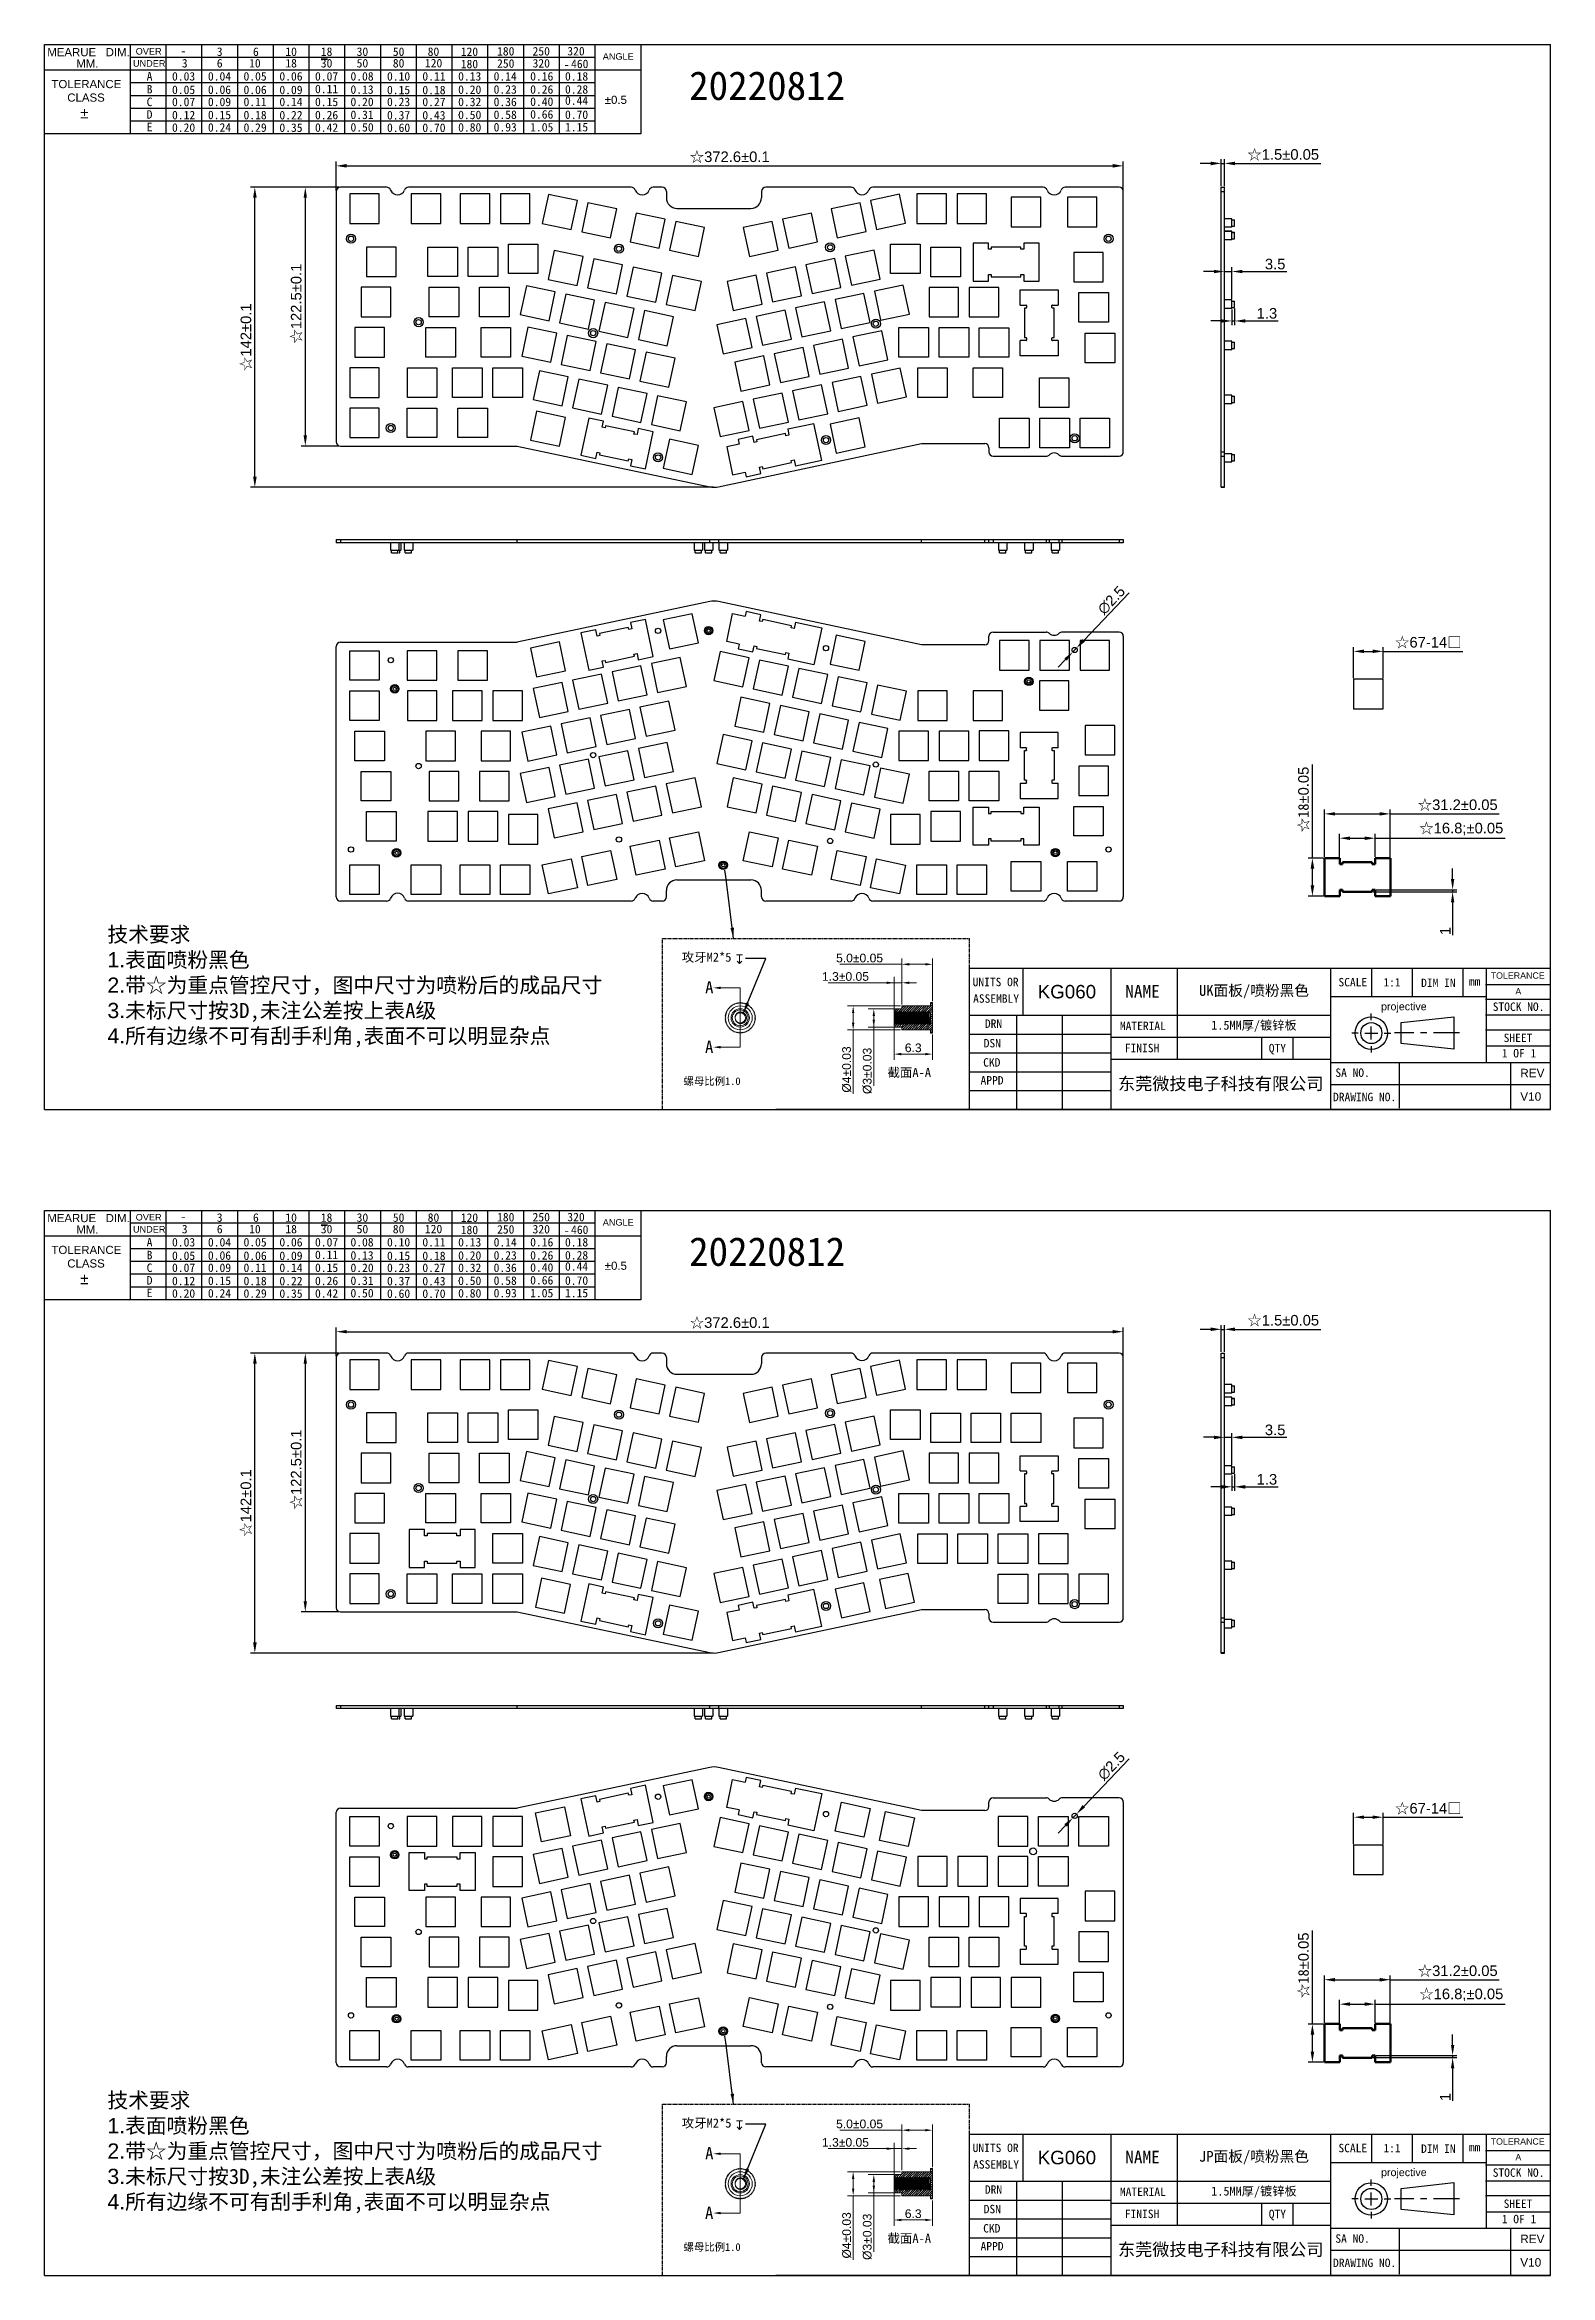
# Model space of a CAD drawing. Header units: millimetres. Extents: x 10619 to 11332, y 86 to 1699.
# Drawn here: x 10619 to 11332, y 86 to 1142 of the extents above; entities that cross this region are included whole.
import ezdxf

# ---------------------------------------------------------------- set-up
doc = ezdxf.new("R2010")
doc.units = ezdxf.units.MM
doc.linetypes.add('CENTER', pattern=[50.8, 31.75, -6.35, 6.35, -6.35])
doc.layers.add('02___PRT_ALL_AXES', color=7, linetype='Continuous')
doc.layers.add('lover', color=7, linetype='Continuous')
doc.styles.add('Ari', font='arial.ttf')
doc.styles.add('STYLE1', font='')
doc.styles.add('标注', font='arial.ttf')
doc.styles.get('STYLE1').set_extended_font_data('SimSun')
doc.dimstyles.new('ISO-25', dxfattribs={"dimtxt": 5, "dimasz": 5, "dimexe": 2, "dimexo": 0.5, "dimgap": 1, "dimtad": 1, "dimdec": 3, "dimdsep": 46, "dimtxsty": '标注', "dimcen": 2.5, "dimadec": 0, "dimazin": 0, "dimtfac": 1, "dimtdec": 3, "dimtmove": 0, "dimatfit": 3, "dimfxl": 1, "dimarcsym": 0})
doc.dimstyles.new('ISO-25$3', dxfattribs={"dimtxt": 5, "dimasz": 5, "dimexe": 2, "dimexo": 0.5, "dimgap": 1, "dimtad": 1, "dimtih": 1, "dimtoh": 1, "dimdec": 3, "dimdsep": 46, "dimtxsty": '标注', "dimcen": 2.5, "dimadec": 0, "dimazin": 0, "dimtfac": 1, "dimtdec": 3, "dimtmove": 0, "dimatfit": 3, "dimfxl": 1, "dimarcsym": 0})

msp = doc.modelspace()

# ---------------------------------------------------------------- texts
at = {"style": 'STYLE1'}
for s, height, p in [('3', 4.0283, (10700.3108, 1136.9435)), ('6', 4.0283, (10717.4436, 1136.9435)), ('10', 4.02833, (10732.7461, 1136.9435)), ('18', 4.02833, (10749.538, 1136.9435)), ('30', 4.02833, (10766.505, 1136.9435)), ('50', 4.02833, (10783.6292, 1136.9435)), ('80', 4.02833, (10800.1256, 1136.9558)), ('120', 4.02833, (10815.7929, 1136.9184)), ('180', 4.02833, (10832.9762, 1137.1466)), ('250', 4.02833, (10849.7784, 1137.1466)), ('320', 4.02833, (10866.2258, 1137.1927)), ('-', 4.0283, (10683.0816, 1137.3726)), ('3', 4.0283, (10683.7481, 1131.4854)), ('6', 4.0283, (10700.3108, 1131.4854)), ('10', 4.02833, (10715.5906, 1131.4854)), ('18', 4.02833, (10732.7461, 1131.4854)), ('-', 8.0567, (10748.5322, 1132.3245)), ('30', 4.02833, (10749.538, 1131.4854)), ('50', 4.02833, (10766.505, 1131.4854)), ('80', 4.02833, (10783.6292, 1131.4854)), ('120', 4.02833, (10798.8114, 1131.5346)), ('180', 4.02833, (10815.7929, 1131.1115)), ('250', 4.02833, (10832.9762, 1131.3658)), ('320', 4.02833, (10849.7784, 1131.4469)), ('-', 4.0283, (10864.5843, 1130.8676)), ('460', 4.02833, (10867.9991, 1131.1883)), ('A', 4.0283, (10667.1142, 1125.2763)), ('B', 4.0283, (10667.1142, 1119.1892)), ('0.03', 4.02833, (10679.1156, 1125.2763)), ('0.05', 4.02833, (10679.1156, 1118.9043)), ('0.04', 4.02833, (10696.1059, 1125.2763)), ('0.06', 4.02833, (10696.1059, 1118.9755)), ('0.05', 4.02833, (10712.9536, 1125.2763)), ('0.06', 4.02833, (10712.9536, 1118.9043)), ('0.06', 4.02833, (10729.9498, 1125.2763)), ('0.09', 4.02833, (10729.9498, 1118.8581)), ('0.07', 4.02833, (10746.8052, 1125.2763)), ('0.11', 4.02833, (10746.8052, 1119.3026)), ('0.08', 4.02833, (10763.5874, 1125.2763)), ('0.13', 4.02833, (10763.5874, 1119.0349)), ('0.10', 4.02833, (10780.8869, 1125.2763)), ('0.15', 4.02833, (10780.8869, 1118.8427)), ('0.11', 4.02833, (10797.6245, 1125.2763)), ('0.18', 4.02833, (10797.6245, 1118.8271)), ('0.13', 4.02833, (10814.5483, 1125.2763)), ('0.20', 4.02833, (10814.5483, 1118.9937)), ('0.14', 4.02833, (10831.351, 1125.2763)), ('0.23', 4.02833, (10831.351, 1119.0752)), ('0.16', 4.02833, (10848.6381, 1125.2763)), ('0.26', 4.02833, (10848.6381, 1119.074)), ('0.18', 4.02833, (10865.139, 1125.2763)), ('0.28', 4.02833, (10865.139, 1119.1038)), ('C', 4.0283, (10667.1142, 1113.1888)), ('D', 4.0283, (10667.1142, 1107.2276)), ('0.07', 4.02833, (10679.1156, 1113.1888)), ('0.12', 4.02833, (10679.1156, 1106.9427)), ('0.09', 4.02833, (10696.1059, 1113.1888)), ('0.15', 4.02833, (10696.1059, 1107.0139)), ('0.11', 4.02833, (10712.9536, 1113.1888)), ('0.18', 4.02833, (10712.9536, 1106.9427)), ('0.14', 4.02833, (10729.9498, 1113.1888)), ('0.22', 4.02833, (10729.9498, 1106.8965)), ('0.15', 4.02833, (10746.8052, 1113.1888)), ('0.26', 4.02833, (10746.8052, 1106.96)), ('0.20', 4.02833, (10763.5874, 1113.1888)), ('0.31', 4.02833, (10763.5874, 1107.0733)), ('0.23', 4.02833, (10780.8869, 1113.1888)), ('0.37', 4.02833, (10780.8869, 1106.8811)), ('0.27', 4.02833, (10797.6245, 1113.1888)), ('0.43', 4.02833, (10797.6245, 1106.8655)), ('0.32', 4.02833, (10814.5483, 1113.1888)), ('0.50', 4.02833, (10814.5483, 1107.0321)), ('0.36', 4.02833, (10831.351, 1113.1888)), ('0.58', 4.02833, (10831.351, 1107.1136)), ('0.40', 4.02833, (10848.6381, 1113.3059)), ('0.66', 4.02833, (10848.6381, 1107.2793)), ('0.44', 4.02833, (10865.139, 1113.8155)), ('0.70', 4.02833, (10865.139, 1107.1422)), ('E', 4.0283, (10667.1142, 1101.3097)), ('0.20', 4.02833, (10679.1156, 1101.0249)), ('0.24', 4.02833, (10696.1059, 1101.0961)), ('0.29', 4.02833, (10712.9536, 1101.0249)), ('0.35', 4.02833, (10729.9498, 1100.9786)), ('0.42', 4.02833, (10746.8052, 1101.0421)), ('0.50', 4.02833, (10763.5874, 1101.1554)), ('0.60', 4.02833, (10780.8869, 1100.9632)), ('0.70', 4.02833, (10797.6245, 1100.9477)), ('0.80', 4.02833, (10814.5483, 1101.1143)), ('0.93', 4.02833, (10831.351, 1101.1957)), ('1.05', 4.02833, (10848.6381, 1101.1946)), ('1.15', 4.02833, (10865.139, 1101.2244)), ('UNITS OR', 3.99542, (11058.0973, 696.6355)), ('NAME', 5.99313, (11130.3457, 691.2479)), ('SCALE', 3.99542, (11231.2503, 696.5463)), ('1:1', 3.99542, (11252.5491, 696.5048)), ('DIM IN', 3.99542, (11270.3848, 696.2428)), ('mm', 3.99542, (11292.9724, 696.9468)), ('ASSEMBLY', 3.99542, (11058.3212, 688.7891)), ('STOCK NO.', 3.99542, (11304.2852, 684.9207)), ('DSN', 3.99542, (11063.3306, 667.6652)), ('FINISH', 3.99542, (11130.127, 665.3671)), ('QTY', 3.99542, (11198.2668, 665.3469)), ('1 OF 1', 3.99542, (11308.5707, 662.9254)), ('SHEET', 3.99542, (11309.4559, 670.184)), ('CKD', 3.99542, (11063.0845, 658.5536)), ('SA NO.', 3.99542, (11229.7937, 653.706)), ('APPD', 3.99542, (11061.8358, 650.0783)), ('DRAWING NO.', 3.995423, (11228.695, 642.2126)), ('-', 4.0283, (10683.0816, 585.5356)), ('3', 4.0283, (10683.7481, 579.6484)), ('3', 4.0283, (10700.3108, 585.1065)), ('6', 4.0283, (10700.3108, 579.6484)), ('10', 4.02833, (10715.5906, 579.6484)), ('6', 4.0283, (10717.4436, 585.1065)), ('10', 4.02833, (10732.7461, 585.1065)), ('18', 4.02833, (10732.7461, 579.6484)), ('-', 8.0567, (10748.5322, 580.4875)), ('30', 4.02833, (10749.538, 579.6484)), ('18', 4.02833, (10749.538, 585.1065)), ('30', 4.02833, (10766.505, 585.1065)), ('50', 4.02833, (10766.505, 579.6484)), ('50', 4.02833, (10783.6292, 585.1065)), ('80', 4.02833, (10783.6292, 579.6484)), ('120', 4.02833, (10798.8114, 579.6975)), ('80', 4.02833, (10800.1256, 585.1188)), ('120', 4.02833, (10815.7929, 585.0814)), ('180', 4.02833, (10815.7929, 579.2745)), ('250', 4.02833, (10832.9762, 579.5288)), ('180', 4.02833, (10832.9762, 585.3096)), ('320', 4.02833, (10849.7784, 579.6099)), ('250', 4.02833, (10849.7784, 585.3096)), ('-', 4.0283, (10864.5843, 579.0306)), ('320', 4.02833, (10866.2258, 585.3557)), ('460', 4.02833, (10867.9991, 579.3513)), ('A', 4.0283, (10667.1142, 573.4393)), ('B', 4.0283, (10667.1142, 567.3522)), ('0.03', 4.02833, (10679.1156, 573.4393)), ('0.05', 4.02833, (10679.1156, 567.0673)), ('0.04', 4.02833, (10696.1059, 573.4393)), ('0.06', 4.02833, (10696.1059, 567.1385)), ('0.05', 4.02833, (10712.9536, 573.4393)), ('0.06', 4.02833, (10712.9536, 567.0673)), ('0.06', 4.02833, (10729.9498, 573.4393)), ('0.09', 4.02833, (10729.9498, 567.0211)), ('0.07', 4.02833, (10746.8052, 573.4393)), ('0.11', 4.02833, (10746.8052, 567.4656)), ('0.08', 4.02833, (10763.5874, 573.4393)), ('0.13', 4.02833, (10763.5874, 567.1979)), ('0.10', 4.02833, (10780.8869, 573.4393)), ('0.15', 4.02833, (10780.8869, 567.0057)), ('0.11', 4.02833, (10797.6245, 573.4393)), ('0.18', 4.02833, (10797.6245, 566.9901)), ('0.13', 4.02833, (10814.5483, 573.4393)), ('0.20', 4.02833, (10814.5483, 567.1567)), ('0.14', 4.02833, (10831.351, 573.4393)), ('0.23', 4.02833, (10831.351, 567.2382)), ('0.16', 4.02833, (10848.6381, 573.4393)), ('0.26', 4.02833, (10848.6381, 567.237)), ('0.18', 4.02833, (10865.139, 573.4393)), ('0.28', 4.02833, (10865.139, 567.2668)), ('C', 4.0283, (10667.1142, 561.3517)), ('0.07', 4.02833, (10679.1156, 561.3517)), ('0.09', 4.02833, (10696.1059, 561.3517)), ('0.11', 4.02833, (10712.9536, 561.3517)), ('0.14', 4.02833, (10729.9498, 561.3517)), ('0.15', 4.02833, (10746.8052, 561.3517)), ('0.20', 4.02833, (10763.5874, 561.3517)), ('0.23', 4.02833, (10780.8869, 561.3517)), ('0.27', 4.02833, (10797.6245, 561.3517)), ('0.32', 4.02833, (10814.5483, 561.3517)), ('0.36', 4.02833, (10831.351, 561.3517)), ('0.40', 4.02833, (10848.6381, 561.4688)), ('0.44', 4.02833, (10865.139, 561.9785)), ('D', 4.0283, (10667.1142, 555.3905)), ('E', 4.0283, (10667.1142, 549.4727)), ('0.12', 4.02833, (10679.1156, 555.1057)), ('0.20', 4.02833, (10679.1156, 549.1878)), ('0.15', 4.02833, (10696.1059, 555.1769)), ('0.24', 4.02833, (10696.1059, 549.2591)), ('0.18', 4.02833, (10712.9536, 555.1057)), ('0.29', 4.02833, (10712.9536, 549.1879)), ('0.22', 4.02833, (10729.9498, 555.0594)), ('0.35', 4.02833, (10729.9498, 549.1416)), ('0.26', 4.02833, (10746.8052, 555.1229)), ('0.42', 4.02833, (10746.8052, 549.2051)), ('0.31', 4.02833, (10763.5874, 555.2363)), ('0.50', 4.02833, (10763.5874, 549.3184)), ('0.37', 4.02833, (10780.8869, 555.0441)), ('0.60', 4.02833, (10780.8869, 549.1262)), ('0.43', 4.02833, (10797.6245, 555.0285)), ('0.70', 4.02833, (10797.6245, 549.1107)), ('0.50', 4.02833, (10814.5483, 555.1951)), ('0.80', 4.02833, (10814.5483, 549.2773)), ('0.58', 4.02833, (10831.351, 555.2766)), ('0.93', 4.02833, (10831.351, 549.3587)), ('0.66', 4.02833, (10848.6381, 555.4423)), ('1.05', 4.02833, (10848.6381, 549.3575)), ('0.70', 4.02833, (10865.139, 555.3052)), ('1.15', 4.02833, (10865.139, 549.3873)), ('UNITS OR', 3.99542, (11058.0973, 144.7985)), ('SCALE', 3.99542, (11231.2503, 144.7093)), ('1:1', 3.99542, (11252.5491, 144.6678)), ('DIM IN', 3.99542, (11270.3848, 144.4058)), ('mm', 3.99542, (11292.9724, 145.1097)), ('ASSEMBLY', 3.99542, (11058.3212, 136.9521)), ('NAME', 5.99313, (11130.3457, 139.4109)), ('STOCK NO.', 3.99542, (11304.2852, 133.0837)), ('DSN', 3.99542, (11063.3306, 115.8282)), ('FINISH', 3.99542, (11130.127, 113.5301)), ('QTY', 3.99542, (11198.2668, 113.5099)), ('SHEET', 3.99542, (11309.4559, 118.347)), ('CKD', 3.99542, (11063.0845, 106.7166)), ('SA NO.', 3.99542, (11229.7937, 101.869)), ('1 OF 1', 3.99542, (11308.5707, 111.0883)), ('APPD', 3.99542, (11061.8358, 98.2413)), ('DRAWING NO.', 3.995423, (11228.695, 90.3756))]:
    msp.add_text(s, height=height, dxfattribs=at).set_placement(p)
for s, insert, char_height, width, attachment_point, style in [('MEARUE   DIM.', (10620.0607, 1140.6684), 3.871554, 39.615907, 1, 'Ari'), ('OVER', (10661.9211, 1140.6728), 3.09724, 12.668553, 1, 'Ari'), ('MM.', (10633.797, 1135.2745), 3.87155, 11.978333, 1, 'Ari'), ('UNDER', (10660.6224, 1134.9502), 3.09724, 15.690079, 1, 'Ari'), ('ANGLE', (10883.0054, 1138.2371), 3.09724, 15.690079, 1, 'Ari'), ('TOLERANCE', (10622.0394, 1125.5719), 3.87155, 33.966912, 1, 'Ari'), ('CLASS', (10629.5361, 1119.1727), 3.87155, 20.159675, 1, 'Ari'), ('20220812', (10923.8756, 1129.6666), 13.57668, 161.451805, 1, 'STYLE1'), ('%%P', (10635.6505, 1112.5823), 5.16207, 6.177911, 1, 'Ari'), ('%%P0.5', (10883.9544, 1118.1054), 3.87155, 13.433809, 1, 'Ari'), ('技术要求{\\fArial|b0|i0|c0|p32;\\P1.}表面喷粉黑色{\\fArial|b0|i0|c0|p32;\\P2.}带☆为重点管控尺寸，图中尺寸为喷粉后的成品尺寸{\\fArial|b0|i0|c0|p32;\\P3.}未标尺寸按3D,未注公差按上表A级\\P{\\fArial|b0|i0|c0|p32;4.}所有边缘不可有刮手利角,表面不可以明显杂点', (10648.5242, 724.7467), 7.2, 251.457776, 1, 'STYLE1'), ('{\\fArial|b0|i0|c0|p32;KG060}', (11102.7074, 693.9997), 6.364069, 41.612788, 5, 'STYLE1'), ('UK面板/喷粉黑色', (11191.2581, 693.9997), 5.09126, 72.575369, 5, 'STYLE1'), ('{\\fArial|b0|i0|c0|p34;projective}', (11251.439, 688.8429), 3.606503, 22.759763, 1, 'STYLE1'), ('{\\fKaiTi_GB2312|b0|i0|c134|p49;DRN}', (11063.9051, 680.9079), 3.995423, 13.92013, 1, 'STYLE1'), ('MATERIAL', (11127.8138, 679.8583), 3.99542, 34.521954, 1, 'STYLE1'), ('1.5MM厚/镀锌板', (11191.2581, 677.6518), 4.24271, 72.575369, 5, 'STYLE1'), ('{\\fArial|b0|i0|c0|p32;REV}', (11317.3067, 657.5364), 3.995423, 34.521954, 1, 'STYLE1'), ('{\\fSimSun|b0|i0|c134|p2;东莞微技电子科技有限公司}', (11175.5298, 650.1576), 5.939798, 104.031971, 5, '标注'), ('{\\fArial|b0|i0|c0|p32;V10}', (11317.3142, 646.4181), 3.995423, 10.700109, 1, 'STYLE1'), ('MEARUE   DIM.', (10620.0607, 588.8314), 3.871554, 39.615907, 1, 'Ari'), ('MM.', (10633.797, 583.4375), 3.87155, 11.978333, 1, 'Ari'), ('UNDER', (10660.6224, 583.1132), 3.09724, 15.690079, 1, 'Ari'), ('OVER', (10661.9211, 588.8358), 3.09724, 12.668553, 1, 'Ari'), ('ANGLE', (10883.0054, 586.4001), 3.09724, 15.690079, 1, 'Ari'), ('TOLERANCE', (10622.0394, 573.7349), 3.87155, 33.966912, 1, 'Ari'), ('20220812', (10923.8756, 577.8296), 13.57668, 161.451805, 1, 'STYLE1'), ('CLASS', (10629.5361, 567.3357), 3.87155, 20.159675, 1, 'Ari'), ('%%P', (10635.6505, 560.7453), 5.16207, 6.177911, 1, 'Ari'), ('%%P0.5', (10883.9544, 566.2684), 3.87155, 13.433809, 1, 'Ari'), ('技术要求{\\fArial|b0|i0|c0|p32;\\P1.}表面喷粉黑色{\\fArial|b0|i0|c0|p32;\\P2.}带☆为重点管控尺寸，图中尺寸为喷粉后的成品尺寸{\\fArial|b0|i0|c0|p32;\\P3.}未标尺寸按3D,未注公差按上表A级\\P{\\fArial|b0|i0|c0|p32;4.}所有边缘不可有刮手利角,表面不可以明显杂点', (10648.5242, 172.9097), 7.2, 251.457776, 1, 'STYLE1'), ('{\\fArial|b0|i0|c0|p32;KG060}', (11102.7074, 142.1626), 6.364069, 41.612788, 5, 'STYLE1'), ('JP面板/喷粉黑色', (11191.2581, 142.1626), 5.09126, 72.575369, 5, 'STYLE1'), ('{\\fKaiTi_GB2312|b0|i0|c134|p49;DRN}', (11063.9051, 129.0709), 3.995423, 13.92013, 1, 'STYLE1'), ('MATERIAL', (11127.8138, 128.0213), 3.99542, 34.521954, 1, 'STYLE1'), ('1.5MM厚/镀锌板', (11191.2581, 125.8148), 4.24271, 72.575369, 5, 'STYLE1'), ('{\\fArial|b0|i0|c0|p34;projective}', (11251.439, 137.0059), 3.606503, 22.759763, 1, 'STYLE1'), ('{\\fArial|b0|i0|c0|p32;REV}', (11317.3067, 105.6994), 3.995423, 34.521954, 1, 'STYLE1'), ('{\\fSimSun|b0|i0|c134|p2;东莞微技电子科技有限公司}', (11175.5298, 98.3206), 5.939798, 104.031971, 5, '标注'), ('{\\fArial|b0|i0|c0|p32;V10}', (11317.3142, 94.5811), 3.995423, 10.700109, 1, 'STYLE1')]:
    msp.add_mtext(s, dxfattribs=dict(insert=insert, char_height=char_height, width=width, attachment_point=attachment_point, style=style))
at = {"color": 1, "lineweight": 0, "attachment_point": 1, "style": 'Ari'}
for s, insert, char_height, width in [('{\\fSimSun|b0|i0|c134|p2;攻牙M2*5}', (10920.3717, 712.5389), 4.323195, 27.20576), ('{\\fSimSun|b0|i0|c134|p2;截面A-A}', (11017.7835, 657.9801), 4.323195, 26.486461), ('{\\fSimSun|b0|i0|c134|p2;螺母比例1.0}', (10921.2503, 653.4788), 3.6, 40.713725), ('{\\fSimSun|b0|i0|c134|p2;攻牙M2*5}', (10920.3717, 160.7019), 4.323195, 27.20576), ('{\\fSimSun|b0|i0|c134|p2;截面A-A}', (11017.7835, 106.1431), 4.323195, 26.486461), ('{\\fSimSun|b0|i0|c134|p2;螺母比例1.0}', (10921.2503, 101.6417), 3.6, 40.713725)]:
    msp.add_mtext(s, dxfattribs=dict(at, insert=insert, char_height=char_height, width=width))
at = {"color": 1, "lineweight": 0, "attachment_point": 5, "style": '标注'}
for s, insert, char_height in [('5.0{\\fArial|b0|i0|c134|p34;%%P}0.05', (11004.5721, 709.9399), 4.099029), ('1.3{\\fArial|b0|i0|c134|p34;%%P}0.05', (10997.9095, 701.2016), 4.099029), ('6.3', (11029.9675, 667.4403), 4.09903), ('5.0{\\fArial|b0|i0|c134|p34;%%P}0.05', (11004.5721, 158.1029), 4.099029), ('1.3{\\fArial|b0|i0|c134|p34;%%P}0.05', (10997.9095, 149.3646), 4.099029), ('6.3', (11029.9675, 115.6033), 4.09903)]:
    msp.add_mtext(s, dxfattribs=dict(at, insert=insert, char_height=char_height))
at = {"color": 1, "lineweight": 0, "char_height": 5.764259, "width": 6.917111, "attachment_point": 1, "line_spacing_factor": 0.9, "style": 'Ari'}
for insert in [(10931.4781, 698.9865), (10931.4244, 670.7768), (10931.4781, 147.1494), (10931.4244, 118.9398)]:
    msp.add_mtext('{\\fSimSun|b0|i0|c0|p2;A}', dxfattribs=dict(at, insert=insert))
at = {"linetype": 'Continuous', "lineweight": 35, "char_height": 2.996567, "attachment_point": 1, "style": 'STYLE1'}
for s, insert, width in [('{\\fArial|b0|i0|c0|p32;TOLERANCE}', (11303.3085, 703.165), 25.874698), ('{\\fArial|b0|i0|c0|p32;A}', (11315.0106, 695.7242), 4.615828), ('{\\fArial|b0|i0|c0|p32;TOLERANCE}', (11303.3085, 151.328), 25.874698), ('{\\fArial|b0|i0|c0|p32;A}', (11315.0106, 143.8872), 4.615828)]:
    msp.add_mtext(s, dxfattribs=dict(at, insert=insert, width=width))
at = {"color": 1, "lineweight": 0, "char_height": 4.099029, "attachment_point": 5, "rotation": 90, "style": '标注'}
for s, insert in [('{\\fArial|b0|i0|c134|p34;%%C}4{\\fArial|b0|i0|c134|p34;%%P}0.03', (10998.4796, 657.212)), ('{\\fArial|b0|i0|c134|p34;%%C}3{\\fArial|b0|i0|c134|p34;%%P}0.03', (11008.2475, 656.5184)), ('{\\fArial|b0|i0|c134|p34;%%C}4{\\fArial|b0|i0|c134|p34;%%P}0.03', (10998.4796, 105.375)), ('{\\fArial|b0|i0|c134|p34;%%C}3{\\fArial|b0|i0|c134|p34;%%P}0.03', (11008.2475, 104.6814))]:
    msp.add_mtext(s, dxfattribs=dict(at, insert=insert))

# ---------------------------------------------------------------- blocks, each defined once
blk = doc.blocks.new('*D33')
at = {"color": 0, "lineweight": -2}
for p, q in [((11170.8, 534.2), (11165.8, 534.2)), ((11175.8, 523.5), (11175.8, 536.2)), ((11175.8, 534.2), (11177.3, 534.2)), ((11177.3, 523.5), (11177.3, 536.2)), ((11182.3, 534.2), (11222.9, 534.2))]:
    blk.add_line(p, q, dxfattribs=at)
at = {"color": 0}
for points in [[(11170.8, 535.1), (11170.8, 533.4), (11175.8, 534.2)], [(11182.3, 535.1), (11182.3, 533.4), (11177.3, 534.2)]]:
    blk.add_solid(points, dxfattribs=at)
at = {"layer": 'Defpoints', "color": 0}
for p in [(11177.3, 534.2), (11175.8, 523), (11177.3, 523)]:
    blk.add_point(p, dxfattribs=at)
at = {"color": 0, "insert": (11205.1, 538.3), "char_height": 5, "attachment_point": 5, "style": '标注'}
blk.add_mtext('{\\fSimSun|b0|i0|c134|p2;☆}1.5{\\fArial|b0|i0|c134|p34;%%P}0.05', dxfattribs=at)
blk = doc.blocks.new('*D34')
at = {"color": 0, "lineweight": -2}
for p, q in [((11172.3, 483.1), (11167.3, 483.1)), ((11177.3, 470.1), (11177.3, 485.1)), ((11177.3, 483.1), (11180.8, 483.1)), ((11180.8, 470.1), (11180.8, 485.1)), ((11185.8, 483.1), (11206.8, 483.1))]:
    blk.add_line(p, q, dxfattribs=at)
at = {"color": 0}
for points in [[(11172.3, 483.9), (11172.3, 482.2), (11177.3, 483.1)], [(11185.8, 483.9), (11185.8, 482.2), (11180.8, 483.1)]]:
    blk.add_solid(points, dxfattribs=at)
at = {"layer": 'Defpoints', "color": 0}
for p in [(11177.3, 483.1), (11177.3, 469.6), (11180.8, 469.6)]:
    blk.add_point(p, dxfattribs=at)
at = {"color": 0, "insert": (11201.3, 486.6), "char_height": 5, "attachment_point": 5, "style": '标注'}
blk.add_mtext('3.5', dxfattribs=at)
blk = doc.blocks.new('*D35')
at = {"color": 0, "lineweight": -2}
for p, q in [((11180.8, 465.1), (11180.8, 457.7)), ((11182.1, 465.6), (11182.1, 457.7)), ((11175.8, 459.7), (11170.8, 459.7)), ((11180.8, 459.7), (11182.1, 459.7)), ((11187.1, 459.7), (11202.7, 459.7))]:
    blk.add_line(p, q, dxfattribs=at)
at = {"color": 0}
for points in [[(11175.8, 460.5), (11175.8, 458.8), (11180.8, 459.7)], [(11187.1, 460.5), (11187.1, 458.8), (11182.1, 459.7)]]:
    blk.add_solid(points, dxfattribs=at)
at = {"layer": 'Defpoints', "color": 0}
for p in [(11180.8, 465.6), (11182.1, 466.1), (11182.1, 459.7)]:
    blk.add_point(p, dxfattribs=at)
at = {"color": 0, "insert": (11197.4, 463.2), "char_height": 5, "attachment_point": 5, "style": '标注'}
blk.add_mtext('1.3', dxfattribs=at)
blk = doc.blocks.new('*D36')
at = {"color": 0, "lineweight": -2}
for p, q in [((10756.8, 521.5), (10756.8, 535.1)), ((10761.8, 533.1), (11124.4, 533.1)), ((11129.4, 521.5), (11129.4, 535.1))]:
    blk.add_line(p, q, dxfattribs=at)
at = {"color": 0}
for points in [[(10761.8, 533.9), (10761.8, 532.3), (10756.8, 533.1)], [(11124.4, 533.9), (11124.4, 532.3), (11129.4, 533.1)]]:
    blk.add_solid(points, dxfattribs=at)
at = {"layer": 'Defpoints', "color": 0}
for p in [(11129.4, 533.1), (10756.8, 521), (11129.4, 521)]:
    blk.add_point(p, dxfattribs=at)
at = {"color": 0, "insert": (10943.1, 537.2), "char_height": 5, "attachment_point": 5, "style": '标注'}
blk.add_mtext('{\\fSimSun|b0|i0|c134|p2;☆}372.6{\\fArial|b0|i0|c134|p34;%%P}0.1', dxfattribs=at)
blk = doc.blocks.new('*D37')
at = {"color": 0, "lineweight": -2}
for p, q in [((10758.3, 523), (10740.2, 523)), ((10742.2, 518), (10742.2, 405.5)), ((10758.3, 400.5), (10740.2, 400.5))]:
    blk.add_line(p, q, dxfattribs=at)
at = {"color": 0}
for points in [[(10741.4, 518), (10743, 518), (10742.2, 523)], [(10741.4, 405.5), (10743, 405.5), (10742.2, 400.5)]]:
    blk.add_solid(points, dxfattribs=at)
at = {"layer": 'Defpoints', "color": 0}
for p in [(10758.8, 523), (10742.2, 400.5), (10758.8, 400.5)]:
    blk.add_point(p, dxfattribs=at)
at = {"color": 0, "insert": (10738.1, 467.9), "char_height": 5, "attachment_point": 5, "rotation": 90, "style": '标注'}
blk.add_mtext('{\\fSimSun|b0|i0|c134|p2;☆}122.5{\\fArial|b0|i0|c134|p34;%%P}0.1', dxfattribs=at)
blk = doc.blocks.new('*D38')
at = {"color": 0, "lineweight": -2}
for p, q in [((11238.4, 290.6), (11238.4, 305.3)), ((11243.4, 303.3), (11247.4, 303.3)), ((11252.4, 290.6), (11252.4, 305.3)), ((11252.4, 303.3), (11290.2, 303.3))]:
    blk.add_line(p, q, dxfattribs=at)
at = {"color": 0}
for points in [[(11243.4, 304.1), (11243.4, 302.5), (11238.4, 303.3)], [(11247.4, 304.1), (11247.4, 302.5), (11252.4, 303.3)]]:
    blk.add_solid(points, dxfattribs=at)
at = {"layer": 'Defpoints', "color": 0}
for p in [(11252.4, 303.3), (11238.4, 290.1), (11252.4, 290.1)]:
    blk.add_point(p, dxfattribs=at)
at = {"color": 0, "insert": (11273.8, 307.3), "char_height": 5, "attachment_point": 5, "style": '标注'}
blk.add_mtext('{\\fSimSun|b0|i0|c134|p2;☆}67-14{\\fSimSun|b0|i0|c134|p2;□}', dxfattribs=at)
blk = doc.blocks.new('*D39')
at = {"color": 0, "lineweight": -2}
for p, q in [((11218.9, 205.4), (11218.9, 249.7)), ((11224.1, 205.4), (11216.9, 205.4)), ((11218.9, 192.4), (11218.9, 200.4)), ((11224.1, 187.4), (11216.9, 187.4))]:
    blk.add_line(p, q, dxfattribs=at)
at = {"color": 0}
for points in [[(11218.1, 200.4), (11219.8, 200.4), (11218.9, 205.4)], [(11218.1, 192.4), (11219.8, 192.4), (11218.9, 187.4)]]:
    blk.add_solid(points, dxfattribs=at)
at = {"layer": 'Defpoints', "color": 0}
for p in [(11224.6, 205.4), (11218.9, 187.4), (11224.6, 187.4)]:
    blk.add_point(p, dxfattribs=at)
at = {"color": 0, "insert": (11214.9, 233.2), "char_height": 5, "attachment_point": 5, "rotation": 90, "style": '标注'}
blk.add_mtext('{\\fSimSun|b0|i0|c134|p2;☆\\fSimSun|b0|i0|c0|p2;18}%%P0.05', dxfattribs=at)
blk = doc.blocks.new('*D40')
at = {"color": 0, "lineweight": -2}
for p, q in [((11224.6, 205.9), (11224.6, 228.4)), ((11229.6, 226.4), (11250.8, 226.4)), ((11255.8, 205.9), (11255.8, 228.4)), ((11255.8, 226.4), (11307.4, 226.4))]:
    blk.add_line(p, q, dxfattribs=at)
at = {"color": 0}
for points in [[(11229.6, 227.2), (11229.6, 225.5), (11224.6, 226.4)], [(11250.8, 227.2), (11250.8, 225.5), (11255.8, 226.4)]]:
    blk.add_solid(points, dxfattribs=at)
at = {"layer": 'Defpoints', "color": 0}
for p in [(11255.8, 226.4), (11224.6, 205.4), (11255.8, 205.4)]:
    blk.add_point(p, dxfattribs=at)
at = {"color": 0, "insert": (11287.7, 230.4), "char_height": 5, "attachment_point": 5, "style": '标注'}
blk.add_mtext('☆31.2%%P0.05', dxfattribs=at)
blk = doc.blocks.new('*D41')
at = {"color": 0, "lineweight": -2}
for p, q in [((11231.8, 205.9), (11231.8, 216.8)), ((11236.8, 214.8), (11243.6, 214.8)), ((11248.6, 205.9), (11248.6, 216.8)), ((11248.6, 214.8), (11310.1, 214.8))]:
    blk.add_line(p, q, dxfattribs=at)
at = {"color": 0}
for points in [[(11236.8, 215.7), (11236.8, 214), (11231.8, 214.8)], [(11243.6, 215.7), (11243.6, 214), (11248.6, 214.8)]]:
    blk.add_solid(points, dxfattribs=at)
at = {"layer": 'Defpoints', "color": 0}
for p in [(11248.6, 214.8), (11231.8, 205.4), (11248.6, 205.4)]:
    blk.add_point(p, dxfattribs=at)
at = {"color": 0, "insert": (11289.4, 219.2), "char_height": 5, "attachment_point": 5, "style": '标注'}
blk.add_mtext('☆16.8;%%P0.05', dxfattribs=at)
blk = doc.blocks.new('*D42')
at = {"color": 0, "lineweight": -2}
for p, q in [((11249.1, 190.5), (11287.3, 190.5)), ((11285.3, 195.5), (11285.3, 200.5)), ((11285.3, 190.5), (11285.3, 189.5)), ((11247.7, 189.5), (11287.3, 189.5)), ((11285.3, 184.5), (11285.3, 169))]:
    blk.add_line(p, q, dxfattribs=at)
at = {"color": 0}
for points in [[(11284.5, 195.5), (11286.1, 195.5), (11285.3, 190.5)], [(11284.5, 184.5), (11286.1, 184.5), (11285.3, 189.5)]]:
    blk.add_solid(points, dxfattribs=at)
at = {"layer": 'Defpoints', "color": 0}
for p in [(11248.6, 190.5), (11285.3, 190.5), (11247.2, 189.5)]:
    blk.add_point(p, dxfattribs=at)
at = {"color": 0, "insert": (11281.8, 170.9), "char_height": 5, "attachment_point": 5, "rotation": 90, "style": '标注'}
blk.add_mtext('1', dxfattribs=at)
blk = doc.blocks.new('*D43')
at = {"color": 0, "lineweight": -2}
for p, q in [((10758.3, 523), (10716.3, 523)), ((10718.3, 386), (10718.3, 518)), ((10935.2, 381), (10716.3, 381))]:
    blk.add_line(p, q, dxfattribs=at)
at = {"color": 0}
for points in [[(10717.5, 518), (10719.2, 518), (10718.3, 523)], [(10717.5, 386), (10719.2, 386), (10718.3, 381)]]:
    blk.add_solid(points, dxfattribs=at)
at = {"layer": 'Defpoints', "color": 0}
for p in [(10718.3, 523), (10758.8, 523), (10935.7, 381)]:
    blk.add_point(p, dxfattribs=at)
at = {"color": 0, "insert": (10714.3, 452), "char_height": 5, "attachment_point": 5, "rotation": 90, "style": '标注'}
blk.add_mtext('\\A1;☆142±0.1', dxfattribs=at)
blk = doc.blocks.new('*D44')
at = {"color": 0, "lineweight": -2}
for p, q in [((11132.2, 330.9), (11110.7, 308.4)), ((11102.1, 299.4), (11098.6, 295.8)), ((11105.5, 303), (11107.3, 304.8))]:
    blk.add_line(p, q, dxfattribs=at)
at = {"color": 0}
for points in [[(11110.1, 309), (11111.3, 307.9), (11107.3, 304.8)], [(11101.5, 300), (11102.7, 298.8), (11105.5, 303)]]:
    blk.add_solid(points, dxfattribs=at)
at = {"layer": 'Defpoints', "color": 0}
for p in [(11105.5, 303), (11107.3, 304.8)]:
    blk.add_point(p, dxfattribs=at)
at = {"color": 0, "insert": (11123.8, 327.5), "char_height": 5, "attachment_point": 5, "rotation": 46.3269, "style": '标注'}
blk.add_mtext('∅2.5', dxfattribs=at)
blk = doc.blocks.new('BR')
at = {"color": 6, "linetype": 'Continuous'}
for p, q in [((11677.1, 1035.6), (11691.1, 1035.6)), ((11677.1, 1021.6), (11677.1, 1035.6)), ((11691.1, 1035.6), (11691.1, 1021.6)), ((11696.1, 1035.6), (11710.1, 1035.6)), ((11696.1, 1021.6), (11696.1, 1035.6)), ((11710.1, 1035.6), (11710.1, 1021.6)), ((11691.1, 1021.6), (11677.1, 1021.6)), ((11710.1, 1021.6), (11696.1, 1021.6)), ((11411.2, 980.4), (11411.2, 962.4)), ((11418.4, 980.4), (11411.2, 980.4)), ((11418.4, 977.5), (11418.4, 980.4)), ((11419.7, 977.5), (11418.4, 977.5)), ((11419.7, 978.5), (11419.7, 977.5)), ((11433.7, 978.5), (11419.7, 978.5)), ((11433.7, 977.5), (11433.7, 978.5)), ((11435.2, 977.5), (11433.7, 977.5)), ((11435.2, 980.4), (11435.2, 977.5)), ((11442.4, 980.4), (11435.2, 980.4)), ((11442.4, 962.4), (11442.4, 980.4)), ((11670.9, 978.4), (11684.9, 978.4)), ((11670.9, 964.4), (11670.9, 978.4)), ((11684.9, 978.4), (11684.9, 964.4)), ((11690, 978.4), (11704, 978.4)), ((11690, 964.4), (11690, 978.4)), ((11704, 978.4), (11704, 964.4)), ((11723, 978.4), (11709, 978.4)), ((11709, 978.4), (11709, 964.4)), ((11723, 964.4), (11723, 978.4)), ((11411.2, 962.4), (11418.4, 962.4)), ((11418.4, 962.4), (11418.4, 965.5)), ((11418.4, 965.5), (11419.7, 965.5)), ((11419.7, 965.5), (11419.7, 964.5)), ((11419.7, 964.5), (11433.7, 964.5)), ((11433.7, 964.5), (11433.7, 965.5)), ((11433.7, 965.5), (11435.2, 965.5)), ((11435.2, 965.5), (11435.2, 962.4)), ((11435.2, 962.4), (11442.4, 962.4)), ((11684.9, 964.4), (11670.9, 964.4)), ((11704, 964.4), (11690, 964.4)), ((11709, 964.4), (11723, 964.4)), ((11431.6, 945.5), (11431.6, 959.5)), ((11431.6, 959.5), (11445.6, 959.5)), ((11445.6, 959.5), (11445.6, 945.5)), ((11450.7, 945.5), (11450.7, 959.5)), ((11450.7, 959.5), (11464.7, 959.5)), ((11464.7, 959.5), (11464.7, 945.5)), ((11473.8, 957.4), (11470.9, 943.7)), ((11487.5, 954.5), (11473.8, 957.4)), ((11484.6, 940.8), (11487.5, 954.5)), ((11626.4, 955.2), (11612.7, 952.3)), ((11612.7, 952.3), (11615.7, 938.6)), ((11629.3, 941.6), (11626.4, 955.2)), ((11647.4, 959.7), (11633.7, 956.8)), ((11633.7, 956.8), (11636.6, 943.1)), ((11650.3, 946), (11647.4, 959.7)), ((11690, 959.4), (11704, 959.4)), ((11690, 945.4), (11690, 959.4)), ((11704, 959.4), (11704, 945.4)), ((11723, 959.4), (11709, 959.4)), ((11709, 959.4), (11709, 945.4)), ((11723, 945.4), (11723, 959.4)), ((11742.1, 959.4), (11728.1, 959.4)), ((11728.1, 959.4), (11728.1, 945.4)), ((11742.1, 945.4), (11742.1, 959.4)), ((11445.6, 945.5), (11431.6, 945.5)), ((11464.7, 945.5), (11450.7, 945.5)), ((11470.9, 943.7), (11484.6, 940.8)), ((11615.7, 938.6), (11629.3, 941.6)), ((11636.6, 943.1), (11650.3, 946)), ((11704, 945.4), (11690, 945.4)), ((11709, 945.4), (11723, 945.4)), ((11728.1, 945.4), (11742.1, 945.4))]:
    blk.add_line(p, q, dxfattribs=at)
blk = doc.blocks.new('*D19')
at = {"color": 0, "lineweight": -2}
for p, q in [((11175.8, 1075.3), (11175.8, 1088.1)), ((11177.3, 1075.3), (11177.3, 1088.1)), ((11170.8, 1086.1), (11165.8, 1086.1)), ((11175.8, 1086.1), (11177.3, 1086.1)), ((11182.3, 1086.1), (11222.9, 1086.1))]:
    blk.add_line(p, q, dxfattribs=at)
at = {"color": 0}
for points in [[(11170.8, 1086.9), (11170.8, 1085.2), (11175.8, 1086.1)], [(11182.3, 1086.9), (11182.3, 1085.2), (11177.3, 1086.1)]]:
    blk.add_solid(points, dxfattribs=at)
at = {"layer": 'Defpoints', "color": 0}
for p in [(11177.3, 1086.1), (11175.8, 1074.8), (11177.3, 1074.8)]:
    blk.add_point(p, dxfattribs=at)
at = {"color": 0, "insert": (11205.1, 1090.1), "char_height": 5, "attachment_point": 5, "style": '标注'}
blk.add_mtext('{\\fSimSun|b0|i0|c134|p2;☆}1.5{\\fArial|b0|i0|c134|p34;%%P}0.05', dxfattribs=at)
blk = doc.blocks.new('*D20')
at = {"color": 0, "lineweight": -2}
for p, q in [((11172.3, 1034.9), (11167.3, 1034.9)), ((11177.3, 1021.9), (11177.3, 1036.9)), ((11177.3, 1034.9), (11180.8, 1034.9)), ((11180.8, 1021.9), (11180.8, 1036.9)), ((11185.8, 1034.9), (11206.8, 1034.9))]:
    blk.add_line(p, q, dxfattribs=at)
at = {"color": 0}
for points in [[(11172.3, 1035.7), (11172.3, 1034.1), (11177.3, 1034.9)], [(11185.8, 1035.7), (11185.8, 1034.1), (11180.8, 1034.9)]]:
    blk.add_solid(points, dxfattribs=at)
at = {"layer": 'Defpoints', "color": 0}
for p in [(11177.3, 1034.9), (11177.3, 1021.4), (11180.8, 1021.4)]:
    blk.add_point(p, dxfattribs=at)
at = {"color": 0, "insert": (11201.3, 1038.4), "char_height": 5, "attachment_point": 5, "style": '标注'}
blk.add_mtext('3.5', dxfattribs=at)
blk = doc.blocks.new('*D21')
at = {"color": 0, "lineweight": -2}
for p, q in [((11180.8, 1016.9), (11180.8, 1009.5)), ((11182.1, 1017.4), (11182.1, 1009.5)), ((11175.8, 1011.5), (11170.8, 1011.5)), ((11180.8, 1011.5), (11182.1, 1011.5)), ((11187.1, 1011.5), (11202.7, 1011.5))]:
    blk.add_line(p, q, dxfattribs=at)
at = {"color": 0}
for points in [[(11175.8, 1012.3), (11175.8, 1010.7), (11180.8, 1011.5)], [(11187.1, 1012.3), (11187.1, 1010.7), (11182.1, 1011.5)]]:
    blk.add_solid(points, dxfattribs=at)
at = {"layer": 'Defpoints', "color": 0}
for p in [(11180.8, 1017.4), (11182.1, 1017.9), (11182.1, 1011.5)]:
    blk.add_point(p, dxfattribs=at)
at = {"color": 0, "insert": (11197.4, 1015.1), "char_height": 5, "attachment_point": 5, "style": '标注'}
blk.add_mtext('1.3', dxfattribs=at)
blk = doc.blocks.new('*D22')
at = {"color": 0, "lineweight": -2}
for p, q in [((10756.8, 1073.3), (10756.8, 1086.9)), ((10761.8, 1084.9), (11124.4, 1084.9)), ((11129.4, 1073.4), (11129.4, 1086.9))]:
    blk.add_line(p, q, dxfattribs=at)
at = {"color": 0}
for points in [[(10761.8, 1085.8), (10761.8, 1084.1), (10756.8, 1084.9)], [(11124.4, 1085.8), (11124.4, 1084.1), (11129.4, 1084.9)]]:
    blk.add_solid(points, dxfattribs=at)
at = {"layer": 'Defpoints', "color": 0}
for p in [(11129.4, 1084.9), (10756.8, 1072.8), (11129.4, 1072.9)]:
    blk.add_point(p, dxfattribs=at)
at = {"color": 0, "insert": (10943.1, 1089), "char_height": 5, "attachment_point": 5, "style": '标注'}
blk.add_mtext('{\\fSimSun|b0|i0|c134|p2;☆}372.6{\\fArial|b0|i0|c134|p34;%%P}0.1', dxfattribs=at)
blk = doc.blocks.new('*D23')
at = {"color": 0, "lineweight": -2}
for p, q in [((10758.3, 1074.8), (10740.2, 1074.8)), ((10742.2, 1069.8), (10742.2, 957.3)), ((10758.3, 952.3), (10740.2, 952.3))]:
    blk.add_line(p, q, dxfattribs=at)
at = {"color": 0}
for points in [[(10741.4, 1069.8), (10743, 1069.8), (10742.2, 1074.8)], [(10741.4, 957.3), (10743, 957.3), (10742.2, 952.3)]]:
    blk.add_solid(points, dxfattribs=at)
at = {"layer": 'Defpoints', "color": 0}
for p in [(10758.8, 1074.8), (10742.2, 952.3), (10758.8, 952.3)]:
    blk.add_point(p, dxfattribs=at)
at = {"color": 0, "insert": (10738.1, 1019.7), "char_height": 5, "attachment_point": 5, "rotation": 90, "style": '标注'}
blk.add_mtext('{\\fSimSun|b0|i0|c134|p2;☆}122.5{\\fArial|b0|i0|c134|p34;%%P}0.1', dxfattribs=at)
blk = doc.blocks.new('*D24')
at = {"color": 0, "lineweight": -2}
for p, q in [((11238.4, 842.5), (11238.4, 857.1)), ((11252.4, 842.5), (11252.4, 857.1)), ((11243.4, 855.1), (11247.4, 855.1)), ((11252.4, 855.1), (11290.2, 855.1))]:
    blk.add_line(p, q, dxfattribs=at)
at = {"color": 0}
for points in [[(11243.4, 856), (11243.4, 854.3), (11238.4, 855.1)], [(11247.4, 856), (11247.4, 854.3), (11252.4, 855.1)]]:
    blk.add_solid(points, dxfattribs=at)
at = {"layer": 'Defpoints', "color": 0}
for p in [(11252.4, 855.1), (11238.4, 842), (11252.4, 842)]:
    blk.add_point(p, dxfattribs=at)
at = {"color": 0, "insert": (11273.8, 859.2), "char_height": 5, "attachment_point": 5, "style": '标注'}
blk.add_mtext('{\\fSimSun|b0|i0|c134|p2;☆}67-14{\\fSimSun|b0|i0|c134|p2;□}', dxfattribs=at)
blk = doc.blocks.new('*D25')
at = {"color": 0, "lineweight": -2}
for p, q in [((11218.9, 757.3), (11218.9, 801.5)), ((11224.1, 757.3), (11216.9, 757.3)), ((11218.9, 744.3), (11218.9, 752.3)), ((11224.1, 739.3), (11216.9, 739.3))]:
    blk.add_line(p, q, dxfattribs=at)
at = {"color": 0}
for points in [[(11218.1, 752.3), (11219.8, 752.3), (11218.9, 757.3)], [(11218.1, 744.3), (11219.8, 744.3), (11218.9, 739.3)]]:
    blk.add_solid(points, dxfattribs=at)
at = {"layer": 'Defpoints', "color": 0}
for p in [(11224.6, 757.3), (11218.9, 739.3), (11224.6, 739.3)]:
    blk.add_point(p, dxfattribs=at)
at = {"color": 0, "insert": (11214.9, 785), "char_height": 5, "attachment_point": 5, "rotation": 90, "style": '标注'}
blk.add_mtext('{\\fSimSun|b0|i0|c134|p2;☆\\fSimSun|b0|i0|c0|p2;18}%%P0.05', dxfattribs=at)
blk = doc.blocks.new('*D26')
at = {"color": 0, "lineweight": -2}
for p, q in [((11224.6, 757.8), (11224.6, 780.2)), ((11229.6, 778.2), (11250.8, 778.2)), ((11255.8, 757.8), (11255.8, 780.2)), ((11255.8, 778.2), (11307.4, 778.2))]:
    blk.add_line(p, q, dxfattribs=at)
at = {"color": 0}
for points in [[(11229.6, 779), (11229.6, 777.4), (11224.6, 778.2)], [(11250.8, 779), (11250.8, 777.4), (11255.8, 778.2)]]:
    blk.add_solid(points, dxfattribs=at)
at = {"layer": 'Defpoints', "color": 0}
for p in [(11255.8, 778.2), (11224.6, 757.3), (11255.8, 757.3)]:
    blk.add_point(p, dxfattribs=at)
at = {"color": 0, "insert": (11287.7, 782.3), "char_height": 5, "attachment_point": 5, "style": '标注'}
blk.add_mtext('☆31.2%%P0.05', dxfattribs=at)
blk = doc.blocks.new('*D27')
at = {"color": 0, "lineweight": -2}
for p, q in [((11231.8, 757.8), (11231.8, 768.7)), ((11236.8, 766.7), (11243.6, 766.7)), ((11248.6, 757.8), (11248.6, 768.7)), ((11248.6, 766.7), (11310.1, 766.7))]:
    blk.add_line(p, q, dxfattribs=at)
at = {"color": 0}
for points in [[(11236.8, 767.5), (11236.8, 765.8), (11231.8, 766.7)], [(11243.6, 767.5), (11243.6, 765.8), (11248.6, 766.7)]]:
    blk.add_solid(points, dxfattribs=at)
at = {"layer": 'Defpoints', "color": 0}
for p in [(11248.6, 766.7), (11231.8, 757.3), (11248.6, 757.3)]:
    blk.add_point(p, dxfattribs=at)
at = {"color": 0, "insert": (11289.4, 771), "char_height": 5, "attachment_point": 5, "style": '标注'}
blk.add_mtext('☆16.8;%%P0.05', dxfattribs=at)
blk = doc.blocks.new('*D28')
at = {"color": 0, "lineweight": -2}
for p, q in [((11285.3, 747.3), (11285.3, 752.3)), ((11247.7, 741.3), (11287.3, 741.3)), ((11249.1, 742.3), (11287.3, 742.3)), ((11285.3, 742.3), (11285.3, 741.3)), ((11285.3, 736.3), (11285.3, 720.8))]:
    blk.add_line(p, q, dxfattribs=at)
at = {"color": 0}
for points in [[(11284.5, 747.3), (11286.1, 747.3), (11285.3, 742.3)], [(11284.5, 736.3), (11286.1, 736.3), (11285.3, 741.3)]]:
    blk.add_solid(points, dxfattribs=at)
at = {"layer": 'Defpoints', "color": 0}
for p in [(11247.2, 741.3), (11248.6, 742.3), (11285.3, 742.3)]:
    blk.add_point(p, dxfattribs=at)
at = {"color": 0, "insert": (11281.8, 722.8), "char_height": 5, "attachment_point": 5, "rotation": 90, "style": '标注'}
blk.add_mtext('1', dxfattribs=at)
blk = doc.blocks.new('*D29')
at = {"color": 0, "lineweight": -2}
for p, q in [((10758.3, 1074.8), (10716.3, 1074.8)), ((10718.3, 937.8), (10718.3, 1069.8)), ((10935.2, 932.8), (10716.3, 932.8))]:
    blk.add_line(p, q, dxfattribs=at)
at = {"color": 0}
for points in [[(10717.5, 1069.8), (10719.2, 1069.8), (10718.3, 1074.8)], [(10717.5, 937.8), (10719.2, 937.8), (10718.3, 932.8)]]:
    blk.add_solid(points, dxfattribs=at)
at = {"layer": 'Defpoints', "color": 0}
for p in [(10718.3, 1074.8), (10758.8, 1074.8), (10935.7, 932.8)]:
    blk.add_point(p, dxfattribs=at)
at = {"color": 0, "insert": (10714.3, 1003.8), "char_height": 5, "attachment_point": 5, "rotation": 90, "style": '标注'}
blk.add_mtext('\\A1;☆142±0.1', dxfattribs=at)
blk = doc.blocks.new('*D30')
at = {"color": 0, "lineweight": -2}
for p, q in [((11132.2, 882.8), (11110.7, 860.3)), ((11105.5, 854.9), (11107.3, 856.7)), ((11102.1, 851.2), (11098.6, 847.6))]:
    blk.add_line(p, q, dxfattribs=at)
at = {"color": 0}
for points in [[(11110.1, 860.9), (11111.3, 859.7), (11107.3, 856.7)], [(11101.5, 851.8), (11102.7, 850.7), (11105.5, 854.9)]]:
    blk.add_solid(points, dxfattribs=at)
at = {"layer": 'Defpoints', "color": 0}
for p in [(11107.3, 856.7), (11105.5, 854.9)]:
    blk.add_point(p, dxfattribs=at)
at = {"color": 0, "insert": (11123.8, 879.3), "char_height": 5, "attachment_point": 5, "rotation": 46.3269, "style": '标注'}
blk.add_mtext('∅2.5', dxfattribs=at)
blk = doc.blocks.new('UK')
at = {"color": 3, "linetype": 'Continuous'}
for p, q in [((11671.2, 1568.4), (11657.2, 1568.4)), ((11657.2, 1568.4), (11657.2, 1554.4)), ((11671.2, 1554.4), (11671.2, 1568.4)), ((11690.2, 1568.4), (11676.2, 1568.4)), ((11676.2, 1568.4), (11676.2, 1554.4)), ((11690.2, 1554.4), (11690.2, 1568.4)), ((11700.4, 1567.2), (11718.4, 1567.2)), ((11700.4, 1560), (11700.4, 1567.2)), ((11718.4, 1567.2), (11718.4, 1560)), ((11657.2, 1554.4), (11671.2, 1554.4)), ((11676.2, 1554.4), (11690.2, 1554.4)), ((11700.4, 1560), (11703.2, 1560)), ((11703.2, 1558.6), (11702.4, 1558.6)), ((11702.4, 1558.6), (11702.4, 1544.6)), ((11703.4, 1559.8), (11703.4, 1558.8)), ((11715.4, 1558.8), (11715.4, 1559.8)), ((11715.6, 1560), (11718.4, 1560)), ((11716.4, 1558.6), (11715.6, 1558.6)), ((11716.4, 1544.6), (11716.4, 1558.6)), ((11681, 1549.3), (11695, 1549.3)), ((11681, 1535.3), (11681, 1549.3)), ((11695, 1549.3), (11695, 1535.3)), ((11703.2, 1543.2), (11700.4, 1543.2)), ((11700.4, 1536), (11700.4, 1543.2)), ((11702.4, 1544.6), (11703.2, 1544.6)), ((11703.4, 1544.4), (11703.4, 1543.4)), ((11715.4, 1543.4), (11715.4, 1544.4)), ((11715.6, 1544.6), (11716.4, 1544.6)), ((11718.4, 1543.2), (11715.6, 1543.2)), ((11718.4, 1543.2), (11718.4, 1536)), ((11695, 1535.3), (11681, 1535.3)), ((11718.4, 1536), (11700.4, 1536)), ((11410.3, 1516.3), (11410.3, 1530.3)), ((11410.3, 1530.3), (11424.3, 1530.3)), ((11424.3, 1530.3), (11424.3, 1516.3)), ((11431.7, 1516.3), (11431.7, 1530.3)), ((11431.7, 1530.3), (11445.7, 1530.3)), ((11445.7, 1530.3), (11445.7, 1516.3)), ((11424.3, 1516.3), (11410.3, 1516.3)), ((11445.7, 1516.3), (11431.7, 1516.3))]:
    blk.add_line(p, q, dxfattribs=at)
for centre, start, end in [((11703.2, 1559.8), 0, 90), ((11703.2, 1558.8), 270, 0), ((11715.6, 1559.8), 90, 180), ((11715.6, 1558.8), 180, 270), ((11703.2, 1544.4), 0, 90), ((11703.2, 1543.4), 270, 0), ((11715.6, 1544.4), 90, 180), ((11715.6, 1543.4), 180, 270)]:
    blk.add_arc(centre, 0.2, start, end, dxfattribs=at)

# ---------------------------------------------------------------- dimensions: what is measured, and where the dimension line sits
at = {"color": 7}
for base, p1, p2, picture, middle in [((11129.4255, 1084.949), (10756.8264, 1072.7992), (11129.4255, 1072.858), '*D22', (10943.1259, 1088.9937)), ((11129.4255, 533.112), (10756.8264, 520.9621), (11129.4255, 521.021), '*D36', (10943.1259, 537.1567))]:
    dim = msp.add_linear_dim(base=base, p1=p1, p2=p2, text='{\\fSimSun|b0|i0|c134|p2;☆}<>{\\fArial|b0|i0|c134|p34;%%P}0.1', dimstyle='ISO-25', override={"dimdec": 2}, dxfattribs=at)
    dim.commit()
    dim.dimension.update_dxf_attribs({"geometry": picture, "text_midpoint": middle})
for base, p1, p2, text, picture, middle in [((11177.2803, 1086.0546), (11175.7803, 1074.7992), (11177.2803, 1074.7992), '{\\fSimSun|b0|i0|c134|p2;☆}<>{\\fArial|b0|i0|c134|p34;%%P}0.05', '*D19', (11205.0896, 1090.0993)), ((11252.4264, 855.1312), (11238.4264, 841.9755), (11252.4264, 841.9755), '{\\fSimSun|b0|i0|c134|p2;☆}67-<>{\\fSimSun|b0|i0|c134|p2;□}', '*D24', (11273.7975, 859.1759)), ((11177.2803, 534.2176), (11175.7803, 522.9621), (11177.2803, 522.9621), '{\\fSimSun|b0|i0|c134|p2;☆}<>{\\fArial|b0|i0|c134|p34;%%P}0.05', '*D33', (11205.0896, 538.2623)), ((11252.4264, 303.2942), (11238.4264, 290.1385), (11252.4264, 290.1385), '{\\fSimSun|b0|i0|c134|p2;☆}67-<>{\\fSimSun|b0|i0|c134|p2;□}', '*D38', (11273.7975, 307.3389))]:
    dim = msp.add_linear_dim(base=base, p1=p1, p2=p2, text=text, dimstyle='ISO-25', dxfattribs=at)
    dim.commit()
    dim.dimension.update_dxf_attribs({"geometry": picture, "text_midpoint": middle})
for base, p1, p2, picture, middle in [((10718.3493, 1074.7992), (10935.7415, 932.8241), (10758.8264, 1074.7992), '*D29', (10714.3046, 1003.8116)), ((10718.3493, 522.9621), (10935.7415, 380.9871), (10758.8264, 522.9621), '*D43', (10714.3046, 451.9746))]:
    dim = msp.add_linear_dim(base=base, p1=p1, p2=p2, angle=90, dimstyle='ISO-25', override={"dimgap": 1, "dimdec": 1, "dimpost": '☆<>', "dimtol": 1, "dimlim": 0, "dimtp": 0.1, "dimtm": 0.1, "dimtfac": 1, "dimtdec": 3, "dimtolj": 1}, dxfattribs=at)
    dim.commit()
    dim.dimension.update_dxf_attribs({"geometry": picture, "text_midpoint": middle})
for base, p1, p2, picture, middle in [((10742.1916, 952.2992), (10758.8264, 1074.7992), (10758.8264, 952.2992), '*D23', (10742.1916, 1019.7306)), ((10742.1916, 400.4621), (10758.8264, 522.9621), (10758.8264, 400.4621), '*D37', (10742.1916, 467.8936))]:
    dim = msp.add_linear_dim(base=base, p1=p1, p2=p2, angle=90, text='{\\fSimSun|b0|i0|c134|p2;☆}<>{\\fArial|b0|i0|c134|p34;%%P}0.1', dimstyle='ISO-25', dxfattribs=at)
    dim.commit()
    dim.dimension.update_dxf_attribs({"geometry": picture, "text_midpoint": middle, "dimtype": 160})
for base, p1, p2, picture, middle in [((11177.2803, 1034.8896), (11180.7789, 1021.449), (11177.2803, 1021.4491), '*D20', (11201.2609, 1034.8896)), ((11177.2803, 483.0526), (11180.7789, 469.612), (11177.2803, 469.6121), '*D34', (11201.2609, 483.0526))]:
    dim = msp.add_linear_dim(base=base, p1=p1, p2=p2, dimstyle='ISO-25', override={"dimdec": 1}, dxfattribs=at)
    dim.commit()
    dim.dimension.update_dxf_attribs({"geometry": picture, "text_midpoint": middle, "dimtype": 160})
for base, p1, p2, picture, middle in [((11182.0788, 1011.5061), (11180.7788, 1017.449), (11182.0788, 1017.949), '*D21', (11197.395, 1015.0607)), ((11182.0788, 459.6691), (11180.7788, 465.612), (11182.0788, 466.112), '*D35', (11197.395, 463.2237))]:
    dim = msp.add_linear_dim(base=base, p1=p1, p2=p2, dimstyle='ISO-25', dxfattribs=at)
    dim.commit()
    dim.dimension.update_dxf_attribs({"geometry": picture, "text_midpoint": middle})
for p1, p2, picture, middle in [((11105.5382, 854.8608), (11107.2645, 856.669), '*D30', (11126.4705, 876.7858)), ((11105.5382, 303.0238), (11107.2645, 304.832), '*D44', (11126.4705, 324.9488))]:
    dim = msp.add_diameter_dim_2p(p1=p1, p2=p2, dimstyle='ISO-25$3', override={"dimtih": 0, "dimtoh": 0, "dimdec": 2}, dxfattribs=at)
    dim.commit()
    dim.dimension.update_dxf_attribs({"geometry": picture, "text_midpoint": middle, "dimtype": 163})
for base, p1, p2, picture, middle in [((11218.9455, 739.2568), (11224.6309, 757.2568), (11224.6309, 739.2568), '*D25', (11218.9455, 785.0109)), ((11218.9455, 187.4198), (11224.6309, 205.4198), (11224.6309, 187.4198), '*D39', (11218.9455, 233.1739))]:
    dim = msp.add_linear_dim(base=base, p1=p1, p2=p2, angle=90, text='{\\fSimSun|b0|i0|c134|p2;☆\\fSimSun|b0|i0|c0|p2;<>}%%P0.05', dimstyle='ISO-25')
    dim.commit()
    dim.dimension.update_dxf_attribs({"geometry": picture, "text_midpoint": middle, "dimtype": 160})
for base, p1, p2, text, picture, middle in [((11255.8309, 778.2143), (11224.6309, 757.2568), (11255.8309, 757.2568), '☆<>%%P0.05', '*D26', (11287.6688, 778.2143)), ((11248.6309, 766.6736), (11231.8309, 757.2568), (11248.6309, 757.2568), '☆<>;%%P0.05', '*D27', (11289.3805, 766.6736)), ((11255.8309, 226.3773), (11224.6309, 205.4198), (11255.8309, 205.4198), '☆<>%%P0.05', '*D40', (11287.6688, 226.3773)), ((11248.6309, 214.8366), (11231.8309, 205.4198), (11248.6309, 205.4198), '☆<>;%%P0.05', '*D41', (11289.3805, 214.8366))]:
    dim = msp.add_linear_dim(base=base, p1=p1, p2=p2, text=text, dimstyle='ISO-25')
    dim.commit()
    dim.dimension.update_dxf_attribs({"geometry": picture, "text_midpoint": middle, "dimtype": 160})
for base, p1, p2, picture, middle in [((11285.2993, 742.3154), (11247.153, 741.3154), (11248.6309, 742.3154), '*D28', (11285.2993, 722.7598)), ((11285.2993, 190.4784), (11247.153, 189.4784), (11248.6309, 190.4784), '*D42', (11285.2993, 170.9228))]:
    dim = msp.add_linear_dim(base=base, p1=p1, p2=p2, angle=90, dimstyle='ISO-25')
    dim.commit()
    dim.dimension.update_dxf_attribs({"geometry": picture, "text_midpoint": middle, "dimtype": 160})

# ---------------------------------------------------------------- linework, layer by layer
at = {"color": 7, "linetype": 'Continuous'}
for p, q in [((10618.802, 638.2682), (10618.802, 1142.3025)), ((10618.802, 1142.3025), (11331.5777, 1142.3025)), ((11331.5777, 638.2682), (11331.5777, 1142.3025)), ((10756.8264, 1072.7992), (10756.8264, 954.2992)), ((10780.7101, 1074.7992), (10758.8264, 1074.7992)), ((10763.2141, 1071.6442), (10763.2141, 1057.6442)), ((10777.2141, 1071.6442), (10763.2141, 1071.6442)), ((10777.2141, 1057.6442), (10777.2141, 1071.6442)), ((10896.5066, 1074.7992), (10791.0734, 1074.7992)), ((10792.3441, 1071.6442), (10792.3441, 1057.6442)), ((10806.3441, 1071.6442), (10792.3441, 1071.6442)), ((10806.3441, 1057.6442), (10806.3441, 1071.6442)), ((10815.4911, 1071.6442), (10815.4911, 1057.6442)), ((10829.4911, 1071.6442), (10815.4911, 1071.6442)), ((10829.4911, 1057.6442), (10829.4911, 1071.6442)), ((10834.5411, 1071.6442), (10834.5411, 1057.6442)), ((10848.5411, 1071.6442), (10834.5411, 1071.6442)), ((10848.5411, 1057.6442), (10848.5411, 1071.6442)), ((10857.2929, 1071.3799), (10854.3989, 1057.6823)), ((10870.9905, 1068.4858), (10857.2929, 1071.3799)), ((10868.0965, 1054.7882), (10870.9905, 1068.4858)), ((10875.9314, 1067.4419), (10873.0374, 1053.7443)), ((10889.629, 1064.5479), (10875.9314, 1067.4419)), ((10911.1264, 1074.7992), (10906.8564, 1074.7992)), ((10913.1264, 1072.7992), (10913.1264, 1069.7992)), ((10958.1264, 1072.7992), (10958.1264, 1069.7992)), ((11000.5348, 1074.7992), (10960.1264, 1074.7992)), ((11004.7769, 1067.4813), (10991.0834, 1064.568)), ((11007.6902, 1053.7878), (11004.7769, 1067.4813)), ((11023.4099, 1071.4455), (11009.7164, 1068.5322)), ((11009.7164, 1068.5322), (11012.6297, 1054.8386)), ((11091.5039, 1074.7992), (11010.8281, 1074.7992)), ((11026.3232, 1057.7519), (11023.4099, 1071.4455)), ((11045.6771, 1071.6442), (11031.6771, 1071.6442)), ((11031.6771, 1071.6442), (11031.6771, 1057.6442)), ((11045.6771, 1057.6442), (11045.6771, 1071.6442)), ((11064.7271, 1071.6442), (11050.7271, 1071.6442)), ((11050.7271, 1071.6442), (11050.7271, 1057.6442)), ((11064.7271, 1057.6442), (11064.7271, 1071.6442)), ((11090.3761, 1070.0992), (11076.3761, 1070.0992)), ((11076.3761, 1070.0992), (11076.3761, 1056.0992)), ((11090.3761, 1056.0992), (11090.3761, 1070.0992)), ((11127.4264, 1074.7992), (11101.8537, 1074.7992)), ((11116.9211, 1070.0992), (11102.9211, 1070.0992)), ((11102.9211, 1070.0992), (11102.9211, 1056.0992)), ((11116.9211, 1056.0992), (11116.9211, 1070.0992)), ((11129.4264, 949.4792), (11129.4264, 1072.7992)), ((11175.7766, 932.8242), (11175.7803, 1074.7992)), ((11175.7803, 1074.7992), (11177.2803, 1074.7991)), ((11175.7803, 1072.7992), (11177.2803, 1072.7991)), ((11177.2766, 932.8242), (11177.2803, 1074.7991)), ((10763.2141, 1057.6442), (10777.2141, 1057.6442)), ((10792.3441, 1057.6442), (10806.3441, 1057.6442)), ((10815.4911, 1057.6442), (10829.4911, 1057.6442)), ((10834.5411, 1057.6442), (10848.5411, 1057.6442)), ((10854.3989, 1057.6823), (10868.0965, 1054.7882)), ((10886.735, 1050.8503), (10889.629, 1064.5479)), ((10898.8994, 1062.5893), (10896.0054, 1048.8916)), ((10912.597, 1059.6952), (10898.8994, 1062.5893)), ((10909.703, 1045.9976), (10912.597, 1059.6952)), ((10917.5379, 1058.6513), (10914.6439, 1044.9537)), ((10931.2355, 1055.7573), (10917.5379, 1058.6513)), ((10918.1264, 1064.7992), (10953.1264, 1064.7992)), ((10963.1828, 1058.6322), (10949.4893, 1055.7189)), ((10966.0961, 1044.9386), (10963.1828, 1058.6322)), ((10981.8158, 1062.5963), (10968.1223, 1059.683)), ((10968.1223, 1059.683), (10971.0356, 1045.9895)), ((10984.7291, 1048.9028), (10981.8158, 1062.5963)), ((10991.0834, 1064.568), (10993.9967, 1050.8745)), ((11012.6297, 1054.8386), (11026.3232, 1057.7519)), ((11031.6771, 1057.6442), (11045.6771, 1057.6442)), ((11050.7271, 1057.6442), (11064.7271, 1057.6442)), ((11076.3761, 1056.0992), (11090.3761, 1056.0992)), ((11102.9211, 1056.0992), (11116.9211, 1056.0992)), ((11180.7798, 1055.872), (11177.2798, 1055.8721)), ((11180.78, 1059.872), (11177.28, 1059.8721)), ((11180.7798, 1055.872), (11180.78, 1059.8719)), ((11180.7799, 1059.372), (11182.0799, 1059.3719)), ((11180.7799, 1056.372), (11182.0799, 1056.3719)), ((11182.0799, 1056.372), (11182.0799, 1059.3719)), ((10771.2261, 1046.4992), (10771.2261, 1032.4992)), ((10785.2261, 1046.4992), (10771.2261, 1046.4992)), ((10785.2261, 1032.4992), (10785.2261, 1046.4992)), ((10800.2416, 1032.4992), (10800.2416, 1046.4992)), ((10800.2416, 1046.4992), (10814.2416, 1046.4992)), ((10814.2416, 1046.4992), (10814.2416, 1032.4992)), ((10819.2916, 1032.4992), (10819.2916, 1046.4992)), ((10819.2916, 1046.4992), (10833.2916, 1046.4992)), ((10833.2916, 1046.4992), (10833.2916, 1032.4992)), ((10838.3416, 1033.9092), (10838.3416, 1047.9092)), ((10838.3416, 1047.9092), (10852.3416, 1047.9092)), ((10852.3416, 1047.9092), (10852.3416, 1033.9092)), ((10873.0374, 1053.7443), (10886.735, 1050.8503)), ((10896.0054, 1048.8916), (10909.703, 1045.9976)), ((10928.3415, 1042.0597), (10931.2355, 1055.7573)), ((10949.4893, 1055.7189), (10952.4026, 1042.0253)), ((10971.0356, 1045.9895), (10984.7291, 1048.9028)), ((10993.9967, 1050.8745), (11007.6902, 1053.7878)), ((11019.2764, 1047.8992), (11033.2764, 1047.8992)), ((11019.2764, 1033.8992), (11019.2764, 1047.8992)), ((11033.2764, 1047.8992), (11033.2764, 1033.8992)), ((11038.3264, 1046.4292), (11052.3264, 1046.4292)), ((11038.3264, 1032.4292), (11038.3264, 1046.4292)), ((11052.3264, 1046.4292), (11052.3264, 1032.4292)), ((11065.5542, 1048.3706), (11058.3542, 1048.3706)), ((11058.3542, 1048.3706), (11058.3542, 1030.3706)), ((11065.5542, 1045.4292), (11065.5542, 1048.3706)), ((11066.8764, 1045.4292), (11065.5542, 1045.4292)), ((11080.8764, 1046.4292), (11066.8764, 1046.4292)), ((11066.8764, 1046.4292), (11066.8764, 1045.4292)), ((11080.8764, 1045.4292), (11080.8764, 1046.4292)), ((11082.3542, 1045.4292), (11080.8764, 1045.4292)), ((11089.5542, 1048.3706), (11082.3542, 1048.3706)), ((11082.3542, 1048.3706), (11082.3542, 1045.4292)), ((11089.5542, 1030.3706), (11089.5542, 1048.3706)), ((11180.7797, 1049.8828), (11177.2797, 1049.8829)), ((11180.7798, 1054.0137), (11177.2798, 1054.0138)), ((11180.7798, 1053.8828), (11177.2798, 1053.8829)), ((11180.7797, 1049.8828), (11180.7798, 1054.0136)), ((11180.7797, 1050.3828), (11182.0797, 1050.3827)), ((11180.7798, 1053.5137), (11182.0798, 1053.5137)), ((11180.7798, 1053.3828), (11182.0798, 1053.3827)), ((11182.0797, 1050.3828), (11182.0798, 1053.3827)), ((11182.0798, 1053.3974), (11182.0798, 1053.5136)), ((10860.0721, 1044.8688), (10857.1781, 1031.1712)), ((10873.7697, 1041.9748), (10860.0721, 1044.8688)), ((10870.8757, 1028.2772), (10873.7697, 1041.9748)), ((10878.7107, 1040.9309), (10875.8166, 1027.2333)), ((10892.4083, 1038.0369), (10878.7107, 1040.9309)), ((10889.5143, 1024.3392), (10892.4083, 1038.0369)), ((10897.3492, 1036.9929), (10894.4552, 1023.2953)), ((10911.0468, 1034.0989), (10897.3492, 1036.9929)), ((10914.6439, 1044.9537), (10928.3415, 1042.0597)), ((10952.4026, 1042.0253), (10966.0961, 1044.9386)), ((10974.2106, 1037.0944), (10960.517, 1034.1811)), ((10977.1239, 1023.4008), (10974.2106, 1037.0944)), ((10992.8435, 1041.0585), (10979.15, 1038.1452)), ((10979.15, 1038.1452), (10982.0633, 1024.4517)), ((10995.7568, 1027.365), (10992.8435, 1041.0585)), ((11011.4765, 1045.0227), (10997.783, 1042.1094)), ((10997.783, 1042.1094), (11000.6963, 1028.4159)), ((11014.3898, 1031.3292), (11011.4765, 1045.0227)), ((11119.9211, 1043.9792), (11105.9211, 1043.9792)), ((11105.9211, 1043.9792), (11105.9211, 1029.9792)), ((11119.9211, 1029.9792), (11119.9211, 1043.9792)), ((10768.7211, 1027.4492), (10768.7211, 1013.4492)), ((10782.7211, 1027.4492), (10768.7211, 1027.4492)), ((10771.2261, 1032.4992), (10785.2261, 1032.4992)), ((10782.7211, 1013.4492), (10782.7211, 1027.4492)), ((10814.2416, 1032.4992), (10800.2416, 1032.4992)), ((10800.8416, 1013.4492), (10800.8416, 1027.4492)), ((10800.8416, 1027.4492), (10814.8416, 1027.4492)), ((10814.8416, 1027.4492), (10814.8416, 1013.4492)), ((10833.2916, 1032.4992), (10819.2916, 1032.4992)), ((10824.6416, 1013.4492), (10824.6416, 1027.4492)), ((10824.6416, 1027.4492), (10838.6416, 1027.4492)), ((10852.3416, 1033.9092), (10838.3416, 1033.9092)), ((10838.6416, 1027.4492), (10838.6416, 1013.4492)), ((10846.8394, 1028.1941), (10843.9453, 1014.4965)), ((10860.537, 1025.3001), (10846.8394, 1028.1941)), ((10857.1781, 1031.1712), (10870.8757, 1028.2772)), ((10857.643, 1011.6025), (10860.537, 1025.3001)), ((10865.4779, 1024.2562), (10862.5839, 1010.5585)), ((10879.1755, 1021.3621), (10865.4779, 1024.2562)), ((10875.8166, 1027.2333), (10889.5143, 1024.3392)), ((10908.1528, 1020.4013), (10911.0468, 1034.0989)), ((10915.9877, 1033.055), (10913.0937, 1019.3574)), ((10929.6854, 1030.161), (10915.9877, 1033.055)), ((10926.7913, 1016.4633), (10929.6854, 1030.161)), ((10955.5776, 1033.1302), (10941.8841, 1030.2169)), ((10941.8841, 1030.2169), (10944.7974, 1016.5234)), ((10958.4909, 1019.4367), (10955.5776, 1033.1302)), ((10960.517, 1034.1811), (10963.4303, 1020.4875)), ((10982.0633, 1024.4517), (10995.7568, 1027.365)), ((11006.6377, 1024.5169), (10992.9442, 1021.6036)), ((11000.6963, 1028.4159), (11014.3898, 1031.3292)), ((11009.551, 1010.8234), (11006.6377, 1024.5169)), ((11025.2707, 1028.481), (11011.5772, 1025.5678)), ((11011.5772, 1025.5678), (11014.4904, 1011.8742)), ((11033.2764, 1033.8992), (11019.2764, 1033.8992)), ((11028.184, 1014.7875), (11025.2707, 1028.481)), ((11052.3264, 1032.4292), (11038.3264, 1032.4292)), ((11058.3542, 1030.3706), (11065.5542, 1030.3706)), ((11065.5542, 1033.4292), (11066.8764, 1033.4292)), ((11065.5542, 1030.3706), (11065.5542, 1033.4292)), ((11066.8764, 1033.4292), (11066.8764, 1032.4292)), ((11066.8764, 1032.4292), (11080.8764, 1032.4292)), ((11080.8764, 1033.4292), (11082.3542, 1033.4292)), ((11080.8764, 1032.4292), (11080.8764, 1033.4292)), ((11082.3542, 1033.4292), (11082.3542, 1030.3706)), ((11082.3542, 1030.3706), (11089.5542, 1030.3706)), ((11105.9211, 1029.9792), (11119.9211, 1029.9792)), ((11108.4264, 1024.9292), (11122.4264, 1024.9292)), ((11108.4264, 1010.9292), (11108.4264, 1024.9292)), ((11122.4264, 1024.9292), (11122.4264, 1010.9292)), ((10843.9453, 1014.4965), (10857.643, 1011.6025)), ((10876.2815, 1007.6645), (10879.1755, 1021.3621)), ((10884.1165, 1020.3182), (10881.2224, 1006.6206)), ((10897.8141, 1017.4242), (10884.1165, 1020.3182)), ((10894.4552, 1023.2953), (10908.1528, 1020.4013)), ((10894.92, 1003.7266), (10897.8141, 1017.4242)), ((10902.755, 1016.3803), (10899.861, 1002.6826)), ((10916.4526, 1013.4862), (10902.755, 1016.3803)), ((10913.0937, 1019.3574), (10926.7913, 1016.4633)), ((10944.7974, 1016.5234), (10958.4909, 1019.4367)), ((10969.3717, 1016.5886), (10955.6782, 1013.6753)), ((10955.6782, 1013.6753), (10958.5915, 999.9817)), ((10963.4303, 1020.4875), (10977.1239, 1023.4008)), ((10972.285, 1002.895), (10969.3717, 1016.5886)), ((10988.0047, 1020.5527), (10974.3112, 1017.6394)), ((10974.3112, 1017.6394), (10977.2245, 1003.9459)), ((10990.918, 1006.8592), (10988.0047, 1020.5527)), ((10992.9442, 1021.6036), (10995.8575, 1007.9101)), ((11014.4904, 1011.8742), (11028.184, 1014.7875)), ((11180.7788, 1017.449), (11177.2788, 1017.4491)), ((11180.7789, 1021.449), (11177.2789, 1021.4491)), ((11180.7788, 1017.4491), (11180.7789, 1021.449)), ((11180.7788, 1017.949), (11182.0788, 1017.949)), ((11180.7789, 1020.949), (11182.0789, 1020.949)), ((11182.0788, 1017.949), (11182.0789, 1020.9489)), ((10765.7211, 1008.3992), (10765.7211, 994.3992)), ((10779.7211, 1008.3992), (10765.7211, 1008.3992)), ((10768.7211, 1013.4492), (10782.7211, 1013.4492)), ((10779.7211, 994.3992), (10779.7211, 1008.3992)), ((10799.2416, 994.3992), (10799.2416, 1008.3992)), ((10799.2416, 1008.3992), (10813.2416, 1008.3992)), ((10814.8416, 1013.4492), (10800.8416, 1013.4492)), ((10813.2416, 1008.3992), (10813.2416, 994.3992)), ((10838.6416, 1013.4492), (10824.6416, 1013.4492)), ((10825.4116, 994.3992), (10825.4116, 1008.3992)), ((10825.4116, 1008.3992), (10839.4116, 1008.3992)), ((10839.4116, 1008.3992), (10839.4116, 994.3992)), ((10847.5978, 1008.5633), (10844.7037, 994.8657)), ((10861.2954, 1005.6693), (10847.5978, 1008.5633)), ((10858.4013, 991.9717), (10861.2954, 1005.6693)), ((10862.5839, 1010.5585), (10876.2815, 1007.6645)), ((10866.2363, 1004.6254), (10863.3423, 990.9278)), ((10879.9339, 1001.7314), (10866.2363, 1004.6254)), ((10881.2224, 1006.6206), (10894.92, 1003.7266)), ((10913.5586, 999.7886), (10916.4526, 1013.4862)), ((10950.7388, 1012.6244), (10937.0452, 1009.7111)), ((10937.0452, 1009.7111), (10939.9585, 996.0176)), ((10953.6521, 998.9309), (10950.7388, 1012.6244)), ((10977.2245, 1003.9459), (10990.918, 1006.8592)), ((10995.8575, 1007.9101), (11009.551, 1010.8234)), ((11015.1109, 1006.8432), (11001.4174, 1003.9299)), ((11001.4174, 1003.9299), (11004.3307, 990.2364)), ((11018.0242, 993.1497), (11015.1109, 1006.8432)), ((11023.1764, 1008.3292), (11037.1764, 1008.3292)), ((11023.1764, 994.3292), (11023.1764, 1008.3292)), ((11037.1764, 1008.3292), (11037.1764, 994.3292)), ((11042.2264, 1008.3292), (11056.2264, 1008.3292)), ((11042.2264, 994.3292), (11042.2264, 1008.3292)), ((11056.2264, 1008.3292), (11056.2264, 994.3292)), ((11122.4264, 1010.9292), (11108.4264, 1010.9292)), ((11111.4264, 1005.6792), (11125.4264, 1005.6792)), ((11111.4264, 991.6792), (11111.4264, 1005.6792)), ((11125.4264, 1005.6792), (11125.4264, 991.6792)), ((10765.7211, 994.3992), (10779.7211, 994.3992)), ((10813.2416, 994.3992), (10799.2416, 994.3992)), ((10839.4116, 994.3992), (10825.4116, 994.3992)), ((10844.7037, 994.8657), (10858.4013, 991.9717)), ((10877.0399, 988.0337), (10879.9339, 1001.7314)), ((10884.8748, 1000.6874), (10881.9808, 986.9898)), ((10898.5724, 997.7934), (10884.8748, 1000.6874)), ((10895.6784, 984.0958), (10898.5724, 997.7934)), ((10899.861, 1002.6826), (10913.5586, 999.7886)), ((10903.5134, 996.7495), (10900.6193, 983.0519)), ((10917.211, 993.8555), (10903.5134, 996.7495)), ((10914.3169, 980.1578), (10917.211, 993.8555)), ((10939.9585, 996.0176), (10953.6521, 998.9309)), ((10959.212, 994.9507), (10945.5185, 992.0374)), ((10958.5915, 999.9817), (10972.285, 1002.895)), ((10962.1253, 981.2572), (10959.212, 994.9507)), ((10977.845, 998.9149), (10964.1515, 996.0016)), ((10964.1515, 996.0016), (10967.0648, 982.3081)), ((10980.7583, 985.2214), (10977.845, 998.9149)), ((10996.478, 1002.879), (10982.7844, 999.9658)), ((10982.7844, 999.9658), (10985.6977, 986.2722)), ((10999.3913, 989.1855), (10996.478, 1002.879)), ((11004.3307, 990.2364), (11018.0242, 993.1497)), ((11037.1764, 994.3292), (11023.1764, 994.3292)), ((11056.2264, 994.3292), (11042.2264, 994.3292)), ((11180.7783, 997.9067), (11177.2783, 997.9068)), ((11180.7784, 1001.9067), (11177.2784, 1001.9068)), ((11180.7783, 997.9067), (11180.7784, 1001.9067)), ((11180.7783, 998.4067), (11182.0783, 998.4067)), ((11180.7784, 1001.4067), (11182.0784, 1001.4067)), ((11182.0783, 998.4067), (11182.0784, 1001.4066)), ((10763.2161, 989.3492), (10763.2161, 975.3492)), ((10777.2161, 989.3492), (10763.2161, 989.3492)), ((10777.2161, 975.3492), (10777.2161, 989.3492)), ((10830.9416, 975.3492), (10830.9416, 989.3492)), ((10830.9416, 989.3492), (10844.9416, 989.3492)), ((10844.9416, 989.3492), (10844.9416, 975.3492)), ((10853.0035, 987.9507), (10850.1095, 974.253)), ((10866.7011, 985.0566), (10853.0035, 987.9507)), ((10863.3423, 990.9278), (10877.0399, 988.0337)), ((10863.8071, 971.359), (10866.7011, 985.0566)), ((10871.6421, 984.0127), (10868.748, 970.3151)), ((10885.3397, 981.1187), (10871.6421, 984.0127)), ((10881.9808, 986.9898), (10895.6784, 984.0958)), ((10900.6193, 983.0519), (10914.3169, 980.1578)), ((10945.5185, 992.0374), (10948.4318, 978.3439)), ((10967.0648, 982.3081), (10980.7583, 985.2214)), ((10985.6977, 986.2722), (10999.3913, 989.1855)), ((11005.2251, 985.2636), (10991.5315, 982.3503)), ((10991.5315, 982.3503), (10994.4448, 968.6568)), ((11008.1384, 971.5701), (11005.2251, 985.2636)), ((11023.858, 989.2278), (11010.1645, 986.3145)), ((11010.1645, 986.3145), (11013.0778, 972.621)), ((11026.7713, 975.5343), (11023.858, 989.2278)), ((11032.0763, 989.2792), (11046.0763, 989.2792)), ((11032.0763, 975.2792), (11032.0763, 989.2792)), ((11046.0763, 989.2792), (11046.0763, 975.2792)), ((11058.2714, 989.2792), (11072.2714, 989.2792)), ((11058.2714, 975.2792), (11058.2714, 989.2792)), ((11072.2714, 989.2792), (11072.2714, 975.2792)), ((11089.6763, 984.5292), (11103.6763, 984.5292)), ((11089.6763, 970.5292), (11089.6763, 984.5292)), ((11103.6763, 984.5292), (11103.6763, 970.5292)), ((11125.4264, 991.6792), (11111.4264, 991.6792)), ((10763.2161, 975.3492), (10777.2161, 975.3492)), ((10844.9416, 975.3492), (10830.9416, 975.3492)), ((10850.1095, 974.253), (10863.8071, 971.359)), ((10882.4456, 967.4211), (10885.3397, 981.1187)), ((10890.2806, 980.0748), (10887.3866, 966.3771)), ((10903.9782, 977.1807), (10890.2806, 980.0748)), ((10901.0842, 963.4831), (10903.9782, 977.1807)), ((10908.9191, 976.1368), (10906.0251, 962.4392)), ((10922.6167, 973.2428), (10908.9191, 976.1368)), ((10919.7227, 959.5452), (10922.6167, 973.2428)), ((10949.3261, 973.3712), (10935.6326, 970.4579)), ((10948.4318, 978.3439), (10962.1253, 981.2572)), ((10952.2394, 959.6776), (10949.3261, 973.3712)), ((10967.9591, 977.3353), (10954.2656, 974.422)), ((10954.2656, 974.422), (10957.1789, 960.7285)), ((10970.8724, 963.6418), (10967.9591, 977.3353)), ((10986.5921, 981.2995), (10972.8986, 978.3862)), ((10972.8986, 978.3862), (10975.8119, 964.6927)), ((10989.5054, 967.6059), (10986.5921, 981.2995)), ((10994.4448, 968.6568), (11008.1384, 971.5701)), ((11013.0778, 972.621), (11026.7713, 975.5343)), ((11046.0763, 975.2792), (11032.0763, 975.2792)), ((11072.2714, 975.2792), (11058.2714, 975.2792)), ((11180.7776, 972.349), (11177.2776, 972.3491)), ((11180.7778, 976.349), (11177.2778, 976.3491)), ((11180.7776, 972.3491), (11180.7778, 976.349)), ((11180.7777, 975.849), (11182.0777, 975.849)), ((11180.7777, 972.849), (11182.0777, 972.849)), ((11182.0777, 972.849), (11182.0777, 975.8489)), ((10763.2161, 970.2992), (10763.2161, 956.2992)), ((10777.2161, 970.2992), (10763.2161, 970.2992)), ((10777.2161, 956.2992), (10777.2161, 970.2992)), ((10790.4616, 956.2992), (10790.4616, 970.2992)), ((10790.4616, 970.2992), (10804.4616, 970.2992)), ((10804.4616, 970.2992), (10804.4616, 956.2992)), ((10814.4116, 956.2992), (10814.4116, 970.2992)), ((10814.4116, 970.2992), (10828.4116, 970.2992)), ((10828.4116, 970.2992), (10828.4116, 956.2992)), ((10851.7054, 968.7545), (10848.8114, 955.0568)), ((10865.403, 965.8604), (10851.7054, 968.7545)), ((10862.509, 952.1628), (10865.403, 965.8604)), ((10868.748, 970.3151), (10882.4456, 967.4211)), ((10876.3574, 965.5302), (10872.6365, 947.9189)), ((10883.4019, 964.0418), (10876.3574, 965.5302)), ((10882.7939, 961.1639), (10883.4019, 964.0418)), ((10884.0875, 960.8906), (10882.7939, 961.1639)), ((10884.2942, 961.869), (10884.0875, 960.8906)), ((10897.9918, 958.975), (10884.2942, 961.869)), ((10887.3866, 966.3771), (10901.0842, 963.4831)), ((10906.0251, 962.4392), (10919.7227, 959.5452)), ((10935.6326, 970.4579), (10938.5459, 956.7643)), ((10957.1789, 960.7285), (10970.8724, 963.6418)), ((10970.5414, 960.3932), (10982.9634, 963.036)), ((10975.8119, 964.6927), (10989.5054, 967.6059)), ((10986.709, 945.43), (10982.9634, 963.036)), ((11004.338, 965.5986), (10990.6445, 962.6853)), ((10990.6445, 962.6853), (10993.5578, 948.9917)), ((11007.2513, 951.905), (11004.338, 965.5986)), ((11070.8263, 965.4792), (11084.8263, 965.4792)), ((11070.8263, 951.4792), (11070.8263, 965.4792)), ((11084.8263, 965.4792), (11084.8263, 951.4792)), ((11103.6763, 970.5292), (11089.6763, 970.5292)), ((11089.8763, 965.4792), (11103.8763, 965.4792)), ((11089.8763, 951.4792), (11089.8763, 965.4792)), ((11103.8763, 965.4792), (11103.8763, 951.4792)), ((11108.9263, 965.4792), (11122.9263, 965.4792)), ((11108.9263, 951.4792), (11108.9263, 965.4792)), ((11122.9263, 965.4792), (11122.9263, 951.4792)), ((10758.8264, 952.2992), (10842.5131, 952.2992)), ((10763.2161, 956.2992), (10777.2161, 956.2992)), ((10804.4616, 956.2992), (10790.4616, 956.2992)), ((10828.4116, 956.2992), (10814.4116, 956.2992)), ((10842.5131, 952.2992), (10933.6673, 933.0401)), ((10848.8114, 955.0568), (10862.509, 952.1628)), ((10897.7851, 957.9966), (10897.9918, 958.975)), ((10899.231, 957.6911), (10897.7851, 957.9966)), ((10899.8391, 960.569), (10899.231, 957.6911)), ((10906.8835, 959.0806), (10899.8391, 960.569)), ((10903.1627, 941.4694), (10906.8835, 959.0806)), ((10914.5611, 955.4742), (10911.6671, 941.7766)), ((10928.2587, 952.5802), (10914.5611, 955.4742)), ((10925.3647, 938.8826), (10928.2587, 952.5802)), ((10937.8154, 933.043), (11033.8725, 953.4792)), ((10938.5459, 956.7643), (10952.2394, 959.6776)), ((10947.535, 953.1982), (10941.6663, 951.9497)), ((10941.6663, 951.9497), (10944.4755, 938.7452)), ((10954.1091, 956.8972), (10947.0667, 955.399)), ((10947.0667, 955.399), (10947.535, 953.1982)), ((10954.7212, 954.0202), (10954.1091, 956.8972)), ((10956.0144, 954.2953), (10954.7212, 954.0202)), ((10969.4999, 958.1868), (10955.8063, 955.2735)), ((10955.8063, 955.2735), (10956.0144, 954.2953)), ((10969.7079, 957.2086), (10969.4999, 958.1868)), ((10971.1535, 957.5162), (10969.7079, 957.2086)), ((10970.5414, 960.3932), (10971.1535, 957.5162)), ((10993.5578, 948.9917), (11007.2513, 951.905)), ((11033.8725, 953.4792), (11063.8263, 953.4792)), ((11065.8263, 951.4792), (11065.8263, 949.4792)), ((11084.8263, 951.4792), (11070.8263, 951.4792)), ((11103.8763, 951.4792), (11089.8763, 951.4792)), ((11122.9263, 951.4792), (11108.9263, 951.4792)), ((10872.6365, 947.9189), (10879.681, 946.4306)), ((10879.681, 946.4306), (10880.3133, 949.4231)), ((10880.3133, 949.4231), (10881.6069, 949.1498)), ((10881.6069, 949.1498), (10881.4002, 948.1714)), ((10881.4002, 948.1714), (10895.0978, 945.2774)), ((10895.0978, 945.2774), (10895.3045, 946.2558)), ((10895.3045, 946.2558), (10896.7504, 945.9503)), ((10896.7504, 945.9503), (10896.1182, 942.9578)), ((10896.1182, 942.9578), (10903.1627, 941.4694)), ((10911.6671, 941.7766), (10925.3647, 938.8826)), ((10944.4755, 938.7452), (10950.3442, 939.9938)), ((10950.3442, 939.9938), (10950.8124, 937.793)), ((10957.2183, 942.2829), (10958.5115, 942.558)), ((10957.8548, 939.2913), (10957.2183, 942.2829)), ((10958.5115, 942.558), (10958.7196, 941.5799)), ((10958.7196, 941.5799), (10972.4132, 944.4932)), ((10972.2051, 945.4713), (10973.6506, 945.7789)), ((10972.4132, 944.4932), (10972.2051, 945.4713)), ((10973.6506, 945.7789), (10974.287, 942.7872)), ((10986.709, 945.43), (10974.287, 942.7872)), ((11067.8263, 947.4792), (11092.8713, 947.4792)), ((11100.5015, 947.4792), (11127.4264, 947.4792)), ((11175.777, 949.4792), (11177.277, 949.4791)), ((11175.777, 947.4792), (11177.277, 947.4791)), ((11177.2769, 944.8248), (11180.7769, 944.8248)), ((11177.277, 948.8248), (11180.777, 948.8248)), ((11180.7769, 944.8248), (11180.777, 948.8247)), ((11180.7769, 945.3248), (11182.0769, 945.3247)), ((11180.777, 948.3248), (11182.077, 948.3247)), ((11182.0769, 945.3248), (11182.077, 948.3247)), ((10950.8124, 937.793), (10957.8548, 939.2913)), ((11175.7766, 933.043), (11177.2766, 933.043)), ((11175.7766, 932.8241), (11177.2766, 932.8241)), ((10756.8264, 908.0145), (11129.4264, 908.0147)), ((10756.8264, 908.0145), (10756.8264, 906.5145)), ((11129.4264, 906.5147), (10756.8264, 906.5145)), ((10758.8264, 908.0146), (10758.8264, 906.5146)), ((10782.5479, 906.514), (10782.5479, 903.014)), ((10782.5479, 903.014), (10786.5479, 903.014)), ((10783.0479, 901.714), (10783.0479, 903.014)), ((10783.0479, 901.714), (10786.0479, 901.714)), ((10786.0479, 901.714), (10786.0479, 903.014)), ((10786.4412, 901.712), (10786.8873, 901.712)), ((10786.5479, 906.514), (10786.5479, 903.014)), ((10786.7927, 903.012), (10787.3873, 903.012)), ((10786.8873, 901.712), (10786.8873, 903.012)), ((10787.3873, 906.512), (10787.3873, 903.012)), ((10789.049, 906.5128), (10789.049, 903.0128)), ((10789.049, 903.0128), (10793.049, 903.0128)), ((10789.549, 901.7128), (10789.549, 903.0128)), ((10789.549, 901.7128), (10792.549, 901.7128)), ((10792.549, 901.7128), (10792.549, 903.0128)), ((10793.049, 906.5128), (10793.049, 903.0128)), ((10842.5131, 906.5146), (10842.5131, 908.0146)), ((10926.2385, 906.5133), (10926.2385, 903.0133)), ((10926.2385, 903.0133), (10930.2385, 903.0133)), ((10926.7385, 901.7133), (10926.7385, 903.0133)), ((10926.7385, 901.7133), (10929.7385, 901.7133)), ((10929.7385, 901.7133), (10929.7385, 903.0133)), ((10930.2385, 906.5133), (10930.2385, 903.0133)), ((10931.1278, 906.5147), (10931.1278, 903.0147)), ((10931.1278, 903.0147), (10935.1278, 903.0147)), ((10931.6278, 901.7147), (10931.6278, 903.0147)), ((10931.6278, 901.7147), (10934.6278, 901.7147)), ((10933.6673, 906.5151), (10933.6673, 908.0151)), ((10934.6278, 901.7147), (10934.6278, 903.0147)), ((10935.1278, 906.5147), (10935.1278, 903.0147)), ((10937.8154, 908.0151), (10937.8154, 906.5151)), ((10938.0293, 906.5118), (10938.0293, 903.0118)), ((10938.0293, 903.0118), (10942.0293, 903.0118)), ((10938.5293, 901.7118), (10938.5293, 903.0118)), ((10938.5293, 901.7118), (10941.5293, 901.7118)), ((10941.5293, 901.7118), (10941.5293, 903.0118)), ((10942.0293, 906.5118), (10942.0293, 903.0118)), ((11033.8725, 906.5146), (11033.8725, 908.0146)), ((11063.8263, 906.5146), (11063.8263, 908.0146)), ((11065.8263, 906.5147), (11065.8263, 908.0147)), ((11067.8263, 908.0147), (11067.8263, 906.5147)), ((11070.3264, 906.5128), (11070.3264, 903.0128)), ((11070.3264, 903.0128), (11074.3264, 903.0128)), ((11070.8264, 901.7128), (11070.8264, 903.0128)), ((11070.8264, 901.7128), (11073.8264, 901.7128)), ((11073.8264, 901.7128), (11073.8264, 903.0128)), ((11074.3264, 906.5128), (11074.3264, 903.0128)), ((11082.6763, 906.514), (11082.6763, 903.014)), ((11082.6763, 903.014), (11086.6763, 903.014)), ((11083.1763, 901.714), (11083.1763, 903.014)), ((11083.1763, 901.714), (11086.1763, 901.714)), ((11086.1763, 901.714), (11086.1763, 903.014)), ((11086.6763, 906.514), (11086.6763, 903.014)), ((11092.8713, 908.0147), (11092.8713, 906.5147)), ((11094.2586, 908.0147), (11094.2586, 906.5147)), ((11095.2355, 906.512), (11095.2355, 903.012)), ((11095.2355, 903.012), (11099.2355, 903.012)), ((11095.7355, 901.712), (11095.7355, 903.012)), ((11095.7355, 901.712), (11098.7355, 901.712)), ((11098.7355, 901.712), (11098.7355, 903.012)), ((11099.1141, 906.5147), (11099.1141, 908.0147)), ((11099.2355, 906.512), (11099.2355, 903.012)), ((11100.5015, 906.5147), (11100.5015, 908.0147)), ((11127.4264, 908.0147), (11127.4264, 906.5147)), ((11129.4264, 908.0147), (11129.4264, 906.5147)), ((10933.6673, 878.704), (10842.5131, 859.4449)), ((11033.8725, 858.2649), (10937.8154, 878.701)), ((10895.0978, 866.4667), (10881.4002, 863.5727)), ((10895.3045, 865.4883), (10895.0978, 866.4667)), ((10903.1627, 870.2747), (10896.1182, 868.7863)), ((10896.1182, 868.7863), (10896.7504, 865.7938)), ((10906.8835, 852.6635), (10903.1627, 870.2747)), ((10925.3647, 872.8615), (10911.6671, 869.9675)), ((10911.6671, 869.9675), (10914.5611, 856.2699)), ((10928.2587, 859.1639), (10925.3647, 872.8615)), ((10941.6663, 859.7944), (10944.4755, 872.9989)), ((10944.4755, 872.9989), (10950.3442, 871.7503)), ((10950.8124, 873.9511), (10950.3442, 871.7503)), ((10957.8548, 872.4528), (10950.8124, 873.9511)), ((10957.2183, 869.4612), (10957.8548, 872.4528)), ((10958.5115, 869.186), (10957.2183, 869.4612)), ((10958.7196, 870.1641), (10958.5115, 869.186)), ((10972.4132, 867.2508), (10958.7196, 870.1641)), ((10972.2051, 866.2727), (10972.4132, 867.2508)), ((10973.6506, 865.9652), (10972.2051, 866.2727)), ((10974.287, 868.9568), (10973.6506, 865.9652)), ((10974.287, 868.9568), (10986.709, 866.3141)), ((10986.709, 866.3141), (10982.9634, 848.7081)), ((10756.8264, 738.9449), (10756.8264, 857.4449)), ((10758.8264, 859.4449), (10842.5131, 859.4449)), ((10763.2161, 841.4449), (10763.2161, 855.4449)), ((10763.2161, 855.4449), (10777.2161, 855.4449)), ((10777.2161, 855.4449), (10777.2161, 841.4449)), ((10790.4616, 855.4449), (10790.4616, 841.4449)), ((10804.4616, 855.4449), (10790.4616, 855.4449)), ((10804.4616, 841.4449), (10804.4616, 855.4449)), ((10814.4116, 855.4449), (10814.4116, 841.4449)), ((10828.4116, 855.4449), (10814.4116, 855.4449)), ((10828.4116, 841.4449), (10828.4116, 855.4449)), ((10862.509, 859.5813), (10848.8114, 856.6872)), ((10848.8114, 856.6872), (10851.7054, 842.9896)), ((10865.403, 845.8837), (10862.509, 859.5813)), ((10879.681, 865.3135), (10872.6365, 863.8251)), ((10872.6365, 863.8251), (10876.3574, 846.2139)), ((10880.3133, 862.321), (10879.681, 865.3135)), ((10881.6069, 862.5943), (10880.3133, 862.321)), ((10881.4002, 863.5727), (10881.6069, 862.5943)), ((10896.7504, 865.7938), (10895.3045, 865.4883)), ((10914.5611, 856.2699), (10928.2587, 859.1639)), ((10947.535, 858.5458), (10941.6663, 859.7944)), ((10947.535, 858.5458), (10947.0667, 856.3451)), ((10947.0667, 856.3451), (10954.1091, 854.8468)), ((10954.1091, 854.8468), (10954.7212, 857.7239)), ((10954.7212, 857.7239), (10956.0144, 857.4487)), ((10956.0144, 857.4487), (10955.8063, 856.4706)), ((10955.8063, 856.4706), (10969.4999, 853.5573)), ((10993.5578, 862.7523), (10990.6445, 849.0588)), ((11007.2513, 859.839), (10993.5578, 862.7523)), ((11004.338, 846.1455), (11007.2513, 859.839)), ((11063.8263, 858.2649), (11033.8725, 858.2649)), ((11065.8263, 860.2649), (11065.8263, 862.2649)), ((11067.8263, 864.2649), (11092.8713, 864.2649)), ((11084.8263, 860.2649), (11070.8263, 860.2649)), ((11070.8263, 860.2649), (11070.8263, 846.2649)), ((11084.8263, 846.2649), (11084.8263, 860.2649)), ((11103.8763, 860.2649), (11089.8763, 860.2649)), ((11089.8763, 860.2649), (11089.8763, 846.2649)), ((11127.4264, 864.2649), (11100.5015, 864.2649)), ((11103.8763, 846.2649), (11103.8763, 860.2649)), ((11122.9263, 860.2649), (11108.9263, 860.2649)), ((11108.9263, 860.2649), (11108.9263, 846.2649)), ((11122.9263, 846.2649), (11122.9263, 860.2649)), ((11129.4264, 862.2649), (11129.4264, 738.9449)), ((10851.7054, 842.9896), (10865.403, 845.8837)), ((10876.3574, 846.2139), (10883.4019, 847.7023)), ((10882.7939, 850.5801), (10884.0875, 850.8535)), ((10883.4019, 847.7023), (10882.7939, 850.5801)), ((10884.0875, 850.8535), (10884.2942, 849.8751)), ((10884.2942, 849.8751), (10897.9918, 852.7691)), ((10901.0842, 848.261), (10887.3866, 845.3669)), ((10887.3866, 845.3669), (10890.2806, 831.6693)), ((10897.7851, 853.7475), (10899.231, 854.053)), ((10897.9918, 852.7691), (10897.7851, 853.7475)), ((10899.231, 854.053), (10899.8391, 851.1751)), ((10899.8391, 851.1751), (10906.8835, 852.6635)), ((10903.9782, 834.5633), (10901.0842, 848.261)), ((10919.7227, 852.1989), (10906.0251, 849.3049)), ((10906.0251, 849.3049), (10908.9191, 835.6073)), ((10922.6167, 838.5013), (10919.7227, 852.1989)), ((10938.5459, 854.9797), (10935.6326, 841.2862)), ((10952.2394, 852.0665), (10938.5459, 854.9797)), ((10949.3261, 838.3729), (10952.2394, 852.0665)), ((10957.1789, 851.0156), (10954.2656, 837.3221)), ((10970.8724, 848.1023), (10957.1789, 851.0156)), ((10967.9591, 834.4088), (10970.8724, 848.1023)), ((10969.4999, 853.5573), (10969.7079, 854.5354)), ((10969.7079, 854.5354), (10971.1535, 854.2279)), ((10971.1535, 854.2279), (10970.5414, 851.3509)), ((10982.9634, 848.7081), (10970.5414, 851.3509)), ((10975.8119, 847.0514), (10972.8986, 833.3579)), ((10989.5054, 844.1381), (10975.8119, 847.0514)), ((10990.6445, 849.0588), (11004.338, 846.1455)), ((11070.8263, 846.2649), (11084.8263, 846.2649)), ((11089.8763, 846.2649), (11103.8763, 846.2649)), ((11108.9263, 846.2649), (11122.9263, 846.2649)), ((10777.2161, 841.4449), (10763.2161, 841.4449)), ((10763.2161, 822.3949), (10763.2161, 836.3949)), ((10763.2161, 836.3949), (10777.2161, 836.3949)), ((10777.2161, 836.3949), (10777.2161, 822.3949)), ((10790.4616, 841.4449), (10804.4616, 841.4449)), ((10814.4116, 841.4449), (10828.4116, 841.4449)), ((10830.9416, 836.3949), (10830.9416, 822.3949)), ((10844.9416, 836.3949), (10830.9416, 836.3949)), ((10844.9416, 822.3949), (10844.9416, 836.3949)), ((10863.8071, 840.3851), (10850.1095, 837.491)), ((10850.1095, 837.491), (10853.0035, 823.7934)), ((10866.7011, 826.6874), (10863.8071, 840.3851)), ((10882.4456, 844.323), (10868.748, 841.429)), ((10868.748, 841.429), (10871.6421, 827.7314)), ((10885.3397, 830.6254), (10882.4456, 844.323)), ((10890.2806, 831.6693), (10903.9782, 834.5633)), ((10908.9191, 835.6073), (10922.6167, 838.5013)), ((10935.6326, 841.2862), (10949.3261, 838.3729)), ((10954.2656, 837.3221), (10967.9591, 834.4088)), ((10986.5921, 830.4446), (10989.5054, 844.1381)), ((10994.4448, 843.0873), (10991.5315, 829.3937)), ((11008.1384, 840.174), (10994.4448, 843.0873)), ((11005.2251, 826.4804), (11008.1384, 840.174)), ((11013.0778, 839.1231), (11010.1645, 825.4296)), ((11026.7713, 836.2098), (11013.0778, 839.1231)), ((11023.858, 822.5163), (11026.7713, 836.2098)), ((11046.0763, 836.4649), (11032.0763, 836.4649)), ((11032.0763, 836.4649), (11032.0763, 822.4649)), ((11046.0763, 822.4649), (11046.0763, 836.4649)), ((11072.2714, 836.4649), (11058.2714, 836.4649)), ((11058.2714, 836.4649), (11058.2714, 822.4649)), ((11072.2714, 822.4649), (11072.2714, 836.4649)), ((11103.6763, 841.2149), (11089.6763, 841.2149)), ((11089.6763, 841.2149), (11089.6763, 827.2149)), ((11103.6763, 827.2149), (11103.6763, 841.2149)), ((11252.4264, 841.9755), (11238.4264, 841.9755)), ((11238.4264, 841.9755), (11238.4264, 827.9755)), ((11252.4264, 827.9755), (11252.4264, 841.9755)), ((10853.0035, 823.7934), (10866.7011, 826.6874)), ((10877.0399, 823.7103), (10863.3423, 820.8163)), ((10871.6421, 827.7314), (10885.3397, 830.6254)), ((10879.9339, 810.0127), (10877.0399, 823.7103)), ((10895.6784, 827.6483), (10881.9808, 824.7543)), ((10881.9808, 824.7543), (10884.8748, 811.0566)), ((10898.5724, 813.9507), (10895.6784, 827.6483)), ((10914.3169, 831.5862), (10900.6193, 828.6922)), ((10900.6193, 828.6922), (10903.5134, 814.9946)), ((10917.211, 817.8886), (10914.3169, 831.5862)), ((10948.4318, 833.4002), (10945.5185, 819.7066)), ((10962.1253, 830.4869), (10948.4318, 833.4002)), ((10959.212, 816.7934), (10962.1253, 830.4869)), ((10967.0648, 829.436), (10964.1515, 815.7425)), ((10980.7583, 826.5227), (10967.0648, 829.436)), ((10972.8986, 833.3579), (10986.5921, 830.4446)), ((10977.845, 812.8292), (10980.7583, 826.5227)), ((10985.6977, 825.4719), (10982.7844, 811.7783)), ((10999.3913, 822.5586), (10985.6977, 825.4719)), ((10991.5315, 829.3937), (11005.2251, 826.4804)), ((11010.1645, 825.4296), (11023.858, 822.5163)), ((11089.6763, 827.2149), (11103.6763, 827.2149)), ((11238.4264, 827.9755), (11252.4264, 827.9755)), ((10777.2161, 822.3949), (10763.2161, 822.3949)), ((10765.7211, 803.3449), (10765.7211, 817.3449)), ((10765.7211, 817.3449), (10779.7211, 817.3449)), ((10779.7211, 817.3449), (10779.7211, 803.3449)), ((10799.2416, 817.3449), (10799.2416, 803.3449)), ((10813.2416, 817.3449), (10799.2416, 817.3449)), ((10813.2416, 803.3449), (10813.2416, 817.3449)), ((10825.4116, 817.3449), (10825.4116, 803.3449)), ((10839.4116, 817.3449), (10825.4116, 817.3449)), ((10830.9416, 822.3949), (10844.9416, 822.3949)), ((10839.4116, 803.3449), (10839.4116, 817.3449)), ((10858.4013, 819.7724), (10844.7037, 816.8784)), ((10844.7037, 816.8784), (10847.5978, 803.1807)), ((10861.2954, 806.0748), (10858.4013, 819.7724)), ((10863.3423, 820.8163), (10866.2363, 807.1187)), ((10884.8748, 811.0566), (10898.5724, 813.9507)), ((10903.5134, 814.9946), (10917.211, 817.8886)), ((10939.9585, 815.7265), (10937.0452, 802.033)), ((10953.6521, 812.8132), (10939.9585, 815.7265)), ((10945.5185, 819.7066), (10959.212, 816.7934)), ((10964.1515, 815.7425), (10977.845, 812.8292)), ((10996.478, 808.865), (10999.3913, 822.5586)), ((11004.3307, 821.5077), (11001.4174, 807.8142)), ((11018.0242, 818.5944), (11004.3307, 821.5077)), ((11015.1109, 804.9009), (11018.0242, 818.5944)), ((11037.1764, 817.4149), (11023.1764, 817.4149)), ((11023.1764, 817.4149), (11023.1764, 803.4149)), ((11032.0763, 822.4649), (11046.0763, 822.4649)), ((11037.1764, 803.4149), (11037.1764, 817.4149)), ((11056.2264, 817.4149), (11042.2264, 817.4149)), ((11042.2264, 817.4149), (11042.2264, 803.4149)), ((11056.2264, 803.4149), (11056.2264, 817.4149)), ((11058.2714, 822.4649), (11072.2714, 822.4649)), ((11125.4264, 820.0649), (11111.4264, 820.0649)), ((11111.4264, 820.0649), (11111.4264, 806.0649)), ((11125.4264, 806.0649), (11125.4264, 820.0649)), ((10779.7211, 803.3449), (10765.7211, 803.3449)), ((10799.2416, 803.3449), (10813.2416, 803.3449)), ((10825.4116, 803.3449), (10839.4116, 803.3449)), ((10847.5978, 803.1807), (10861.2954, 806.0748)), ((10876.2815, 804.0796), (10862.5839, 801.1855)), ((10866.2363, 807.1187), (10879.9339, 810.0127)), ((10879.1755, 790.3819), (10876.2815, 804.0796)), ((10894.92, 808.0175), (10881.2224, 805.1235)), ((10881.2224, 805.1235), (10884.1165, 791.4259)), ((10897.8141, 794.3199), (10894.92, 808.0175)), ((10913.5586, 811.9555), (10899.861, 809.0614)), ((10899.861, 809.0614), (10902.755, 795.3638)), ((10916.4526, 798.2578), (10913.5586, 811.9555)), ((10950.7388, 799.1197), (10953.6521, 812.8132)), ((10958.5915, 811.7623), (10955.6782, 798.0688)), ((10972.285, 808.849), (10958.5915, 811.7623)), ((10969.3717, 795.1555), (10972.285, 808.849)), ((10977.2245, 807.7982), (10974.3112, 794.1046)), ((10990.918, 804.8849), (10977.2245, 807.7982)), ((10982.7844, 811.7783), (10996.478, 808.865)), ((10988.0047, 791.1914), (10990.918, 804.8849)), ((10995.8575, 803.834), (10992.9442, 790.1405)), ((11009.551, 800.9207), (10995.8575, 803.834)), ((11001.4174, 807.8142), (11015.1109, 804.9009)), ((11023.1764, 803.4149), (11037.1764, 803.4149)), ((11042.2264, 803.4149), (11056.2264, 803.4149)), ((11111.4264, 806.0649), (11125.4264, 806.0649)), ((10768.7211, 784.2949), (10768.7211, 798.2949)), ((10768.7211, 798.2949), (10782.7211, 798.2949)), ((10782.7211, 798.2949), (10782.7211, 784.2949)), ((10800.8416, 798.2949), (10800.8416, 784.2949)), ((10814.8416, 798.2949), (10800.8416, 798.2949)), ((10814.8416, 784.2949), (10814.8416, 798.2949)), ((10824.6416, 798.2949), (10824.6416, 784.2949)), ((10838.6416, 798.2949), (10824.6416, 798.2949)), ((10838.6416, 784.2949), (10838.6416, 798.2949)), ((10857.643, 800.1416), (10843.9453, 797.2476)), ((10843.9453, 797.2476), (10846.8394, 783.55)), ((10860.537, 786.444), (10857.643, 800.1416)), ((10862.5839, 801.1855), (10865.4779, 787.4879)), ((10884.1165, 791.4259), (10897.8141, 794.3199)), ((10902.755, 795.3638), (10916.4526, 798.2578)), ((10926.7913, 795.2807), (10913.0937, 792.3867)), ((10913.0937, 792.3867), (10915.9877, 778.6891)), ((10929.6854, 781.5831), (10926.7913, 795.2807)), ((10937.0452, 802.033), (10950.7388, 799.1197)), ((10944.7974, 795.2207), (10941.8841, 781.5272)), ((10958.4909, 792.3074), (10944.7974, 795.2207)), ((10955.5776, 778.6139), (10958.4909, 792.3074)), ((10955.6782, 798.0688), (10969.3717, 795.1555)), ((10974.3112, 794.1046), (10988.0047, 791.1914)), ((11006.6377, 787.2272), (11009.551, 800.9207)), ((11014.4904, 799.8699), (11011.5772, 786.1763)), ((11028.184, 796.9566), (11014.4904, 799.8699)), ((11025.2707, 783.263), (11028.184, 796.9566)), ((11122.4264, 800.8149), (11108.4264, 800.8149)), ((11108.4264, 800.8149), (11108.4264, 786.8149)), ((11122.4264, 786.8149), (11122.4264, 800.8149)), ((10782.7211, 784.2949), (10768.7211, 784.2949)), ((10800.8416, 784.2949), (10814.8416, 784.2949)), ((10824.6416, 784.2949), (10838.6416, 784.2949)), ((10846.8394, 783.55), (10860.537, 786.444)), ((10870.8757, 783.4669), (10857.1781, 780.5728)), ((10865.4779, 787.4879), (10879.1755, 790.3819)), ((10873.7697, 769.7693), (10870.8757, 783.4669)), ((10889.5143, 787.4048), (10875.8166, 784.5108)), ((10875.8166, 784.5108), (10878.7107, 770.8132)), ((10892.4083, 773.7072), (10889.5143, 787.4048)), ((10908.1528, 791.3428), (10894.4552, 788.4487)), ((10894.4552, 788.4487), (10897.3492, 774.7511)), ((10911.0468, 777.6452), (10908.1528, 791.3428)), ((10915.9877, 778.6891), (10929.6854, 781.5831)), ((10941.8841, 781.5272), (10955.5776, 778.6139)), ((10963.4303, 791.2565), (10960.517, 777.563)), ((10977.1239, 788.3432), (10963.4303, 791.2565)), ((10974.2106, 774.6497), (10977.1239, 788.3432)), ((10982.0633, 787.2924), (10979.15, 773.5988)), ((10995.7568, 784.3791), (10982.0633, 787.2924)), ((10992.8435, 770.6855), (10995.7568, 784.3791)), ((10992.9442, 790.1405), (11006.6377, 787.2272)), ((11000.6963, 783.3282), (10997.783, 769.6347)), ((11014.3898, 780.4149), (11000.6963, 783.3282)), ((11011.5772, 786.1763), (11025.2707, 783.263)), ((11058.3542, 781.3735), (11065.5542, 781.3735)), ((11058.3542, 763.3735), (11058.3542, 781.3735)), ((11065.5542, 781.3735), (11065.5542, 778.3149)), ((11082.3542, 781.3735), (11089.5542, 781.3735)), ((11082.3542, 778.3149), (11082.3542, 781.3735)), ((11089.5542, 781.3735), (11089.5542, 763.3735)), ((11105.9211, 781.7649), (11119.9211, 781.7649)), ((11105.9211, 767.7649), (11105.9211, 781.7649)), ((11108.4264, 786.8149), (11122.4264, 786.8149)), ((11119.9211, 781.7649), (11119.9211, 767.7649)), ((10771.2261, 765.2449), (10771.2261, 779.2449)), ((10771.2261, 779.2449), (10785.2261, 779.2449)), ((10785.2261, 779.2449), (10785.2261, 765.2449)), ((10800.2416, 779.2449), (10800.2416, 765.2449)), ((10814.2416, 779.2449), (10800.2416, 779.2449)), ((10814.2416, 765.2449), (10814.2416, 779.2449)), ((10819.2916, 779.2449), (10819.2916, 765.2449)), ((10833.2916, 779.2449), (10819.2916, 779.2449)), ((10833.2916, 765.2449), (10833.2916, 779.2449)), ((10838.3416, 777.8349), (10838.3416, 763.8349)), ((10852.3416, 777.8349), (10838.3416, 777.8349)), ((10852.3416, 763.8349), (10852.3416, 777.8349)), ((10857.1781, 780.5728), (10860.0721, 766.8752)), ((10878.7107, 770.8132), (10892.4083, 773.7072)), ((10897.3492, 774.7511), (10911.0468, 777.6452)), ((10960.517, 777.563), (10974.2106, 774.6497)), ((10979.15, 773.5988), (10992.8435, 770.6855)), ((11011.4765, 766.7214), (11014.3898, 780.4149)), ((11033.2764, 777.8449), (11019.2764, 777.8449)), ((11019.2764, 777.8449), (11019.2764, 763.8449)), ((11033.2764, 763.8449), (11033.2764, 777.8449)), ((11052.3264, 779.3149), (11038.3264, 779.3149)), ((11038.3264, 779.3149), (11038.3264, 765.3149)), ((11052.3264, 765.3149), (11052.3264, 779.3149)), ((11065.5542, 778.3149), (11066.8764, 778.3149)), ((11066.8764, 779.3149), (11080.8764, 779.3149)), ((11066.8764, 778.3149), (11066.8764, 779.3149)), ((11080.8764, 779.3149), (11080.8764, 778.3149)), ((11080.8764, 778.3149), (11082.3542, 778.3149)), ((10785.2261, 765.2449), (10771.2261, 765.2449)), ((10800.2416, 765.2449), (10814.2416, 765.2449)), ((10819.2916, 765.2449), (10833.2916, 765.2449)), ((10838.3416, 763.8349), (10852.3416, 763.8349)), ((10860.0721, 766.8752), (10873.7697, 769.7693)), ((10873.0374, 757.9998), (10886.735, 760.8938)), ((10886.735, 760.8938), (10889.629, 747.1962)), ((10896.0054, 762.8524), (10909.703, 765.7465)), ((10898.8994, 749.1548), (10896.0054, 762.8524)), ((10909.703, 765.7465), (10912.597, 752.0489)), ((10914.6439, 766.7904), (10928.3415, 769.6844)), ((10917.5379, 753.0928), (10914.6439, 766.7904)), ((10928.3415, 769.6844), (10931.2355, 755.9868)), ((10949.4893, 756.0252), (10952.4026, 769.7187)), ((10952.4026, 769.7187), (10966.0961, 766.8054)), ((10966.0961, 766.8054), (10963.1828, 753.1119)), ((10968.1223, 752.061), (10971.0356, 765.7546)), ((10971.0356, 765.7546), (10984.7291, 762.8413)), ((10984.7291, 762.8413), (10981.8158, 749.1477)), ((10991.0834, 747.1761), (10993.9967, 760.8696)), ((10993.9967, 760.8696), (11007.6902, 757.9563)), ((10997.783, 769.6347), (11011.4765, 766.7214)), ((11019.2764, 763.8449), (11033.2764, 763.8449)), ((11038.3264, 765.3149), (11052.3264, 765.3149)), ((11065.5542, 763.3735), (11058.3542, 763.3735)), ((11066.8764, 766.3149), (11065.5542, 766.3149)), ((11065.5542, 766.3149), (11065.5542, 763.3735)), ((11066.8764, 765.3149), (11066.8764, 766.3149)), ((11080.8764, 765.3149), (11066.8764, 765.3149)), ((11082.3542, 766.3149), (11080.8764, 766.3149)), ((11080.8764, 766.3149), (11080.8764, 765.3149)), ((11082.3542, 763.3735), (11082.3542, 766.3149)), ((11089.5542, 763.3735), (11082.3542, 763.3735)), ((11119.9211, 767.7649), (11105.9211, 767.7649)), ((10763.2141, 740.0999), (10763.2141, 754.0999)), ((10763.2141, 754.0999), (10777.2141, 754.0999)), ((10777.2141, 754.0999), (10777.2141, 740.0999)), ((10792.3441, 740.0999), (10792.3441, 754.0999)), ((10792.3441, 754.0999), (10806.3441, 754.0999)), ((10806.3441, 754.0999), (10806.3441, 740.0999)), ((10815.4911, 740.0999), (10815.4911, 754.0999)), ((10815.4911, 754.0999), (10829.4911, 754.0999)), ((10829.4911, 754.0999), (10829.4911, 740.0999)), ((10834.5411, 740.0999), (10834.5411, 754.0999)), ((10834.5411, 754.0999), (10848.5411, 754.0999)), ((10848.5411, 754.0999), (10848.5411, 740.0999)), ((10854.3989, 754.0618), (10868.0965, 756.9558)), ((10857.2929, 740.3642), (10854.3989, 754.0618)), ((10868.0965, 756.9558), (10870.9905, 743.2582)), ((10875.9314, 744.3022), (10873.0374, 757.9998)), ((10912.597, 752.0489), (10898.8994, 749.1548)), ((10931.2355, 755.9868), (10917.5379, 753.0928)), ((10963.1828, 753.1119), (10949.4893, 756.0252)), ((10981.8158, 749.1477), (10968.1223, 752.061)), ((11007.6902, 757.9563), (11004.7769, 744.2628)), ((11009.7164, 743.2119), (11012.6297, 756.9054)), ((11012.6297, 756.9054), (11026.3232, 753.9921)), ((11026.3232, 753.9921), (11023.4099, 740.2986)), ((11031.6771, 754.0999), (11045.6771, 754.0999)), ((11031.6771, 740.0999), (11031.6771, 754.0999)), ((11045.6771, 754.0999), (11045.6771, 740.0999)), ((11050.7271, 754.0999), (11064.7271, 754.0999)), ((11050.7271, 740.0999), (11050.7271, 754.0999)), ((11064.7271, 754.0999), (11064.7271, 740.0999)), ((11076.3761, 755.6449), (11090.3761, 755.6449)), ((11076.3761, 741.6449), (11076.3761, 755.6449)), ((11090.3761, 755.6449), (11090.3761, 741.6449)), ((11102.9211, 755.6449), (11116.9211, 755.6449)), ((11102.9211, 741.6449), (11102.9211, 755.6449)), ((11116.9211, 755.6449), (11116.9211, 741.6449)), ((10777.2141, 740.0999), (10763.2141, 740.0999)), ((10806.3441, 740.0999), (10792.3441, 740.0999)), ((10829.4911, 740.0999), (10815.4911, 740.0999)), ((10848.5411, 740.0999), (10834.5411, 740.0999)), ((10870.9905, 743.2582), (10857.2929, 740.3642)), ((10889.629, 747.1962), (10875.9314, 744.3022)), ((10913.1264, 738.9449), (10913.1264, 741.9449)), ((10918.1264, 746.9449), (10953.1264, 746.9449)), ((10958.1264, 738.9449), (10958.1264, 741.9449)), ((11004.7769, 744.2628), (10991.0834, 747.1761)), ((11023.4099, 740.2986), (11009.7164, 743.2119)), ((11045.6771, 740.0999), (11031.6771, 740.0999)), ((11064.7271, 740.0999), (11050.7271, 740.0999)), ((11090.3761, 741.6449), (11076.3761, 741.6449)), ((11116.9211, 741.6449), (11102.9211, 741.6449)), ((10780.7101, 736.9449), (10758.8264, 736.9449)), ((10896.5066, 736.9449), (10791.0734, 736.9449)), ((10911.1264, 736.9449), (10906.8564, 736.9449)), ((11000.5348, 736.9449), (10960.1264, 736.9449)), ((11091.5039, 736.9449), (11010.8281, 736.9449)), ((11127.4264, 736.9449), (11101.8537, 736.9449)), ((10618.802, 638.2682), (11331.5777, 638.2682)), ((10618.802, 86.4312), (10618.802, 590.4655)), ((10618.802, 590.4655), (11331.5777, 590.4655)), ((11331.5777, 86.4312), (11331.5777, 590.4655)), ((10756.8264, 520.9621), (10756.8264, 402.4621)), ((10780.7101, 522.9621), (10758.8264, 522.9621)), ((10763.2141, 519.8071), (10763.2141, 505.8071)), ((10777.2141, 519.8071), (10763.2141, 519.8071)), ((10777.2141, 505.8071), (10777.2141, 519.8071)), ((10896.5066, 522.9621), (10791.0734, 522.9621)), ((10792.3441, 519.8071), (10792.3441, 505.8071)), ((10806.3441, 519.8071), (10792.3441, 519.8071)), ((10806.3441, 505.8071), (10806.3441, 519.8071)), ((10815.4911, 519.8071), (10815.4911, 505.8071)), ((10829.4911, 519.8071), (10815.4911, 519.8071)), ((10829.4911, 505.8071), (10829.4911, 519.8071)), ((10834.5411, 519.8071), (10834.5411, 505.8071)), ((10848.5411, 519.8071), (10834.5411, 519.8071)), ((10848.5411, 505.8071), (10848.5411, 519.8071)), ((10857.2929, 519.5429), (10854.3989, 505.8452)), ((10870.9905, 516.6488), (10857.2929, 519.5429)), ((10911.1264, 522.9621), (10906.8564, 522.9621)), ((10913.1264, 520.9621), (10913.1264, 517.9621)), ((10958.1264, 520.9621), (10958.1264, 517.9621)), ((11000.5348, 522.9621), (10960.1264, 522.9621)), ((11023.4099, 519.6085), (11009.7164, 516.6952)), ((11091.5039, 522.9621), (11010.8281, 522.9621)), ((11026.3232, 505.9149), (11023.4099, 519.6085)), ((11045.6771, 519.8071), (11031.6771, 519.8071)), ((11031.6771, 519.8071), (11031.6771, 505.8071)), ((11045.6771, 505.8071), (11045.6771, 519.8071)), ((11064.7271, 519.8071), (11050.7271, 519.8071)), ((11050.7271, 519.8071), (11050.7271, 505.8071)), ((11064.7271, 505.8071), (11064.7271, 519.8071)), ((11090.3761, 518.2621), (11076.3761, 518.2621)), ((11076.3761, 518.2621), (11076.3761, 504.2621)), ((11090.3761, 504.2621), (11090.3761, 518.2621)), ((11127.4264, 522.9621), (11101.8537, 522.9621)), ((11116.9211, 518.2621), (11102.9211, 518.2621)), ((11102.9211, 518.2621), (11102.9211, 504.2621)), ((11116.9211, 504.2621), (11116.9211, 518.2621)), ((11129.4264, 397.6421), (11129.4264, 520.9621)), ((11175.7766, 380.9872), (11175.7803, 522.9621)), ((11175.7803, 522.9621), (11177.2803, 522.9621)), ((11175.7803, 520.9621), (11177.2803, 520.9621)), ((11177.2766, 380.9872), (11177.2803, 522.9621)), ((10868.0965, 502.9512), (10870.9905, 516.6488)), ((10875.9314, 515.6049), (10873.0374, 501.9073)), ((10889.629, 512.7109), (10875.9314, 515.6049)), ((10886.735, 499.0133), (10889.629, 512.7109)), ((10898.8994, 510.7522), (10896.0054, 497.0546)), ((10912.597, 507.8582), (10898.8994, 510.7522)), ((10909.703, 494.1606), (10912.597, 507.8582)), ((10918.1264, 512.9621), (10953.1264, 512.9621)), ((10981.8158, 510.7593), (10968.1223, 507.846)), ((10968.1223, 507.846), (10971.0356, 494.1525)), ((10984.7291, 497.0658), (10981.8158, 510.7593)), ((11004.7769, 515.6443), (10991.0834, 512.731)), ((10991.0834, 512.731), (10993.9967, 499.0375)), ((11007.6902, 501.9508), (11004.7769, 515.6443)), ((11009.7164, 516.6952), (11012.6297, 503.0016)), ((11180.78, 508.035), (11177.28, 508.035)), ((11180.7798, 504.035), (11180.78, 508.0349)), ((11180.7799, 507.535), (11182.0799, 507.5349)), ((11182.0799, 504.535), (11182.0799, 507.5349)), ((10763.2141, 505.8071), (10777.2141, 505.8071)), ((10792.3441, 505.8071), (10806.3441, 505.8071)), ((10815.4911, 505.8071), (10829.4911, 505.8071)), ((10834.5411, 505.8071), (10848.5411, 505.8071)), ((10854.3989, 505.8452), (10868.0965, 502.9512)), ((10873.0374, 501.9073), (10886.735, 499.0133)), ((10896.0054, 497.0546), (10909.703, 494.1606)), ((10917.5379, 506.8143), (10914.6439, 493.1167)), ((10931.2355, 503.9203), (10917.5379, 506.8143)), ((10928.3415, 490.2226), (10931.2355, 503.9203)), ((10963.1828, 506.7952), (10949.4893, 503.8819)), ((10949.4893, 503.8819), (10952.4026, 490.1883)), ((10966.0961, 493.1016), (10963.1828, 506.7952)), ((10971.0356, 494.1525), (10984.7291, 497.0658)), ((10993.9967, 499.0375), (11007.6902, 501.9508)), ((11012.6297, 503.0016), (11026.3232, 505.9149)), ((11031.6771, 505.8071), (11045.6771, 505.8071)), ((11050.7271, 505.8071), (11064.7271, 505.8071)), ((11076.3761, 504.2621), (11090.3761, 504.2621)), ((11102.9211, 504.2621), (11116.9211, 504.2621)), ((11180.7797, 498.0458), (11177.2797, 498.0459)), ((11180.7798, 504.035), (11177.2798, 504.035)), ((11180.7798, 502.1767), (11177.2798, 502.1768)), ((11180.7798, 502.0458), (11177.2798, 502.0459)), ((11180.7797, 498.0458), (11180.7798, 502.1766)), ((11180.7797, 498.5458), (11182.0797, 498.5457)), ((11180.7798, 501.6767), (11182.0798, 501.6766)), ((11180.7798, 501.5458), (11182.0798, 501.5457)), ((11180.7799, 504.535), (11182.0799, 504.5349)), ((11182.0797, 498.5458), (11182.0798, 501.5457)), ((11182.0798, 501.5604), (11182.0798, 501.6766)), ((10771.2261, 494.6621), (10771.2261, 480.6621)), ((10785.2261, 494.6621), (10771.2261, 494.6621)), ((10785.2261, 480.6621), (10785.2261, 494.6621)), ((10800.2416, 480.6621), (10800.2416, 494.6621)), ((10800.2416, 494.6621), (10814.2416, 494.6621)), ((10814.2416, 494.6621), (10814.2416, 480.6621)), ((10819.2916, 480.6621), (10819.2916, 494.6621)), ((10819.2916, 494.6621), (10833.2916, 494.6621)), ((10833.2916, 494.6621), (10833.2916, 480.6621)), ((10838.3416, 482.0721), (10838.3416, 496.0721)), ((10838.3416, 496.0721), (10852.3416, 496.0721)), ((10852.3416, 496.0721), (10852.3416, 482.0721)), ((10860.0721, 493.0318), (10857.1781, 479.3342)), ((10873.7697, 490.1378), (10860.0721, 493.0318)), ((10870.8757, 476.4402), (10873.7697, 490.1378)), ((10878.7107, 489.0939), (10875.8166, 475.3963)), ((10892.4083, 486.1999), (10878.7107, 489.0939)), ((10889.5143, 472.5022), (10892.4083, 486.1999)), ((10914.6439, 493.1167), (10928.3415, 490.2226)), ((10952.4026, 490.1883), (10966.0961, 493.1016)), ((10992.8435, 489.2215), (10979.15, 486.3082)), ((10979.15, 486.3082), (10982.0633, 472.6147)), ((10995.7568, 475.528), (10992.8435, 489.2215)), ((11011.4765, 493.1857), (10997.783, 490.2724)), ((10997.783, 490.2724), (11000.6963, 476.5789)), ((11014.3898, 479.4922), (11011.4765, 493.1857)), ((11019.2764, 496.0621), (11033.2764, 496.0621)), ((11019.2764, 482.0621), (11019.2764, 496.0621)), ((11033.2764, 496.0621), (11033.2764, 482.0621)), ((11038.3264, 494.5921), (11052.3264, 494.5921)), ((11038.3264, 480.5921), (11038.3264, 494.5921)), ((11052.3264, 494.5921), (11052.3264, 480.5921)), ((11119.9211, 492.1421), (11105.9211, 492.1421)), ((11105.9211, 492.1421), (11105.9211, 478.1421)), ((11119.9211, 478.1421), (11119.9211, 492.1421)), ((10768.7211, 475.6121), (10768.7211, 461.6121)), ((10782.7211, 475.6121), (10768.7211, 475.6121)), ((10771.2261, 480.6621), (10785.2261, 480.6621)), ((10782.7211, 461.6121), (10782.7211, 475.6121)), ((10814.2416, 480.6621), (10800.2416, 480.6621)), ((10800.8416, 461.6121), (10800.8416, 475.6121)), ((10800.8416, 475.6121), (10814.8416, 475.6121)), ((10814.8416, 475.6121), (10814.8416, 461.6121)), ((10833.2916, 480.6621), (10819.2916, 480.6621)), ((10824.6416, 461.6121), (10824.6416, 475.6121)), ((10824.6416, 475.6121), (10838.6416, 475.6121)), ((10852.3416, 482.0721), (10838.3416, 482.0721)), ((10838.6416, 475.6121), (10838.6416, 461.6121)), ((10846.8394, 476.3571), (10843.9453, 462.6595)), ((10860.537, 473.4631), (10846.8394, 476.3571)), ((10857.1781, 479.3342), (10870.8757, 476.4402)), ((10875.8166, 475.3963), (10889.5143, 472.5022)), ((10897.3492, 485.1559), (10894.4552, 471.4583)), ((10911.0468, 482.2619), (10897.3492, 485.1559)), ((10908.1528, 468.5643), (10911.0468, 482.2619)), ((10915.9877, 481.218), (10913.0937, 467.5204)), ((10929.6854, 478.324), (10915.9877, 481.218)), ((10926.7913, 464.6263), (10929.6854, 478.324)), ((10955.5776, 481.2932), (10941.8841, 478.3799)), ((10941.8841, 478.3799), (10944.7974, 464.6864)), ((10958.4909, 467.5997), (10955.5776, 481.2932)), ((10974.2106, 485.2574), (10960.517, 482.3441)), ((10960.517, 482.3441), (10963.4303, 468.6505)), ((10977.1239, 471.5638), (10974.2106, 485.2574)), ((10982.0633, 472.6147), (10995.7568, 475.528)), ((11000.6963, 476.5789), (11014.3898, 479.4922)), ((11025.2707, 476.644), (11011.5772, 473.7307)), ((11033.2764, 482.0621), (11019.2764, 482.0621)), ((11028.184, 462.9505), (11025.2707, 476.644)), ((11052.3264, 480.5921), (11038.3264, 480.5921)), ((11105.9211, 478.1421), (11119.9211, 478.1421)), ((10857.643, 459.7654), (10860.537, 473.4631)), ((10865.4779, 472.4192), (10862.5839, 458.7215)), ((10879.1755, 469.5251), (10865.4779, 472.4192)), ((10876.2815, 455.8275), (10879.1755, 469.5251)), ((10884.1165, 468.4812), (10881.2224, 454.7836)), ((10897.8141, 465.5872), (10884.1165, 468.4812)), ((10894.4552, 471.4583), (10908.1528, 468.5643)), ((10894.92, 451.8896), (10897.8141, 465.5872)), ((10913.0937, 467.5204), (10926.7913, 464.6263)), ((10944.7974, 464.6864), (10958.4909, 467.5997)), ((10969.3717, 464.7516), (10955.6782, 461.8383)), ((10963.4303, 468.6505), (10977.1239, 471.5638)), ((10972.285, 451.058), (10969.3717, 464.7516)), ((10988.0047, 468.7157), (10974.3112, 465.8024)), ((10974.3112, 465.8024), (10977.2245, 452.1089)), ((10990.918, 455.0222), (10988.0047, 468.7157)), ((11006.6377, 472.6799), (10992.9442, 469.7666)), ((10992.9442, 469.7666), (10995.8575, 456.0731)), ((11009.551, 458.9863), (11006.6377, 472.6799)), ((11011.5772, 473.7307), (11014.4904, 460.0372)), ((11108.4264, 473.0921), (11122.4264, 473.0921)), ((11108.4264, 459.0921), (11108.4264, 473.0921)), ((11122.4264, 473.0921), (11122.4264, 459.0921)), ((11180.7788, 465.612), (11177.2788, 465.6121)), ((11180.7789, 469.612), (11177.2789, 469.6121)), ((11180.7788, 465.6121), (11180.7789, 469.612)), ((11180.7788, 466.112), (11182.0788, 466.112)), ((11180.7789, 469.112), (11182.0789, 469.112)), ((11182.0788, 466.112), (11182.0789, 469.1119)), ((10765.7211, 456.5621), (10765.7211, 442.5621)), ((10779.7211, 456.5621), (10765.7211, 456.5621)), ((10768.7211, 461.6121), (10782.7211, 461.6121)), ((10779.7211, 442.5621), (10779.7211, 456.5621)), ((10799.2416, 442.5621), (10799.2416, 456.5621)), ((10799.2416, 456.5621), (10813.2416, 456.5621)), ((10814.8416, 461.6121), (10800.8416, 461.6121)), ((10813.2416, 456.5621), (10813.2416, 442.5621)), ((10838.6416, 461.6121), (10824.6416, 461.6121)), ((10825.4116, 442.5621), (10825.4116, 456.5621)), ((10825.4116, 456.5621), (10839.4116, 456.5621)), ((10839.4116, 456.5621), (10839.4116, 442.5621)), ((10843.9453, 462.6595), (10857.643, 459.7654)), ((10847.5978, 456.7263), (10844.7037, 443.0287)), ((10861.2954, 453.8323), (10847.5978, 456.7263)), ((10862.5839, 458.7215), (10876.2815, 455.8275)), ((10881.2224, 454.7836), (10894.92, 451.8896)), ((10902.755, 464.5433), (10899.861, 450.8456)), ((10916.4526, 461.6492), (10902.755, 464.5433)), ((10913.5586, 447.9516), (10916.4526, 461.6492)), ((10950.7388, 460.7874), (10937.0452, 457.8741)), ((10937.0452, 457.8741), (10939.9585, 444.1806)), ((10953.6521, 447.0939), (10950.7388, 460.7874)), ((10955.6782, 461.8383), (10958.5915, 448.1447)), ((10977.2245, 452.1089), (10990.918, 455.0222)), ((10995.8575, 456.0731), (11009.551, 458.9863)), ((11015.1109, 455.0062), (11001.4174, 452.0929)), ((11014.4904, 460.0372), (11028.184, 462.9505)), ((11018.0242, 441.3127), (11015.1109, 455.0062)), ((11023.1764, 456.4921), (11037.1764, 456.4921)), ((11023.1764, 442.4921), (11023.1764, 456.4921)), ((11037.1764, 456.4921), (11037.1764, 442.4921)), ((11042.2264, 456.4921), (11056.2264, 456.4921)), ((11042.2264, 442.4921), (11042.2264, 456.4921)), ((11056.2264, 456.4921), (11056.2264, 442.4921)), ((11122.4264, 459.0921), (11108.4264, 459.0921)), ((10858.4013, 440.1347), (10861.2954, 453.8323)), ((10866.2363, 452.7884), (10863.3423, 439.0908)), ((10879.9339, 449.8943), (10866.2363, 452.7884)), ((10877.0399, 436.1967), (10879.9339, 449.8943)), ((10884.8748, 448.8504), (10881.9808, 435.1528)), ((10898.5724, 445.9564), (10884.8748, 448.8504)), ((10895.6784, 432.2588), (10898.5724, 445.9564)), ((10899.861, 450.8456), (10913.5586, 447.9516)), ((10903.5134, 444.9125), (10900.6193, 431.2149)), ((10917.211, 442.0184), (10903.5134, 444.9125)), ((10939.9585, 444.1806), (10953.6521, 447.0939)), ((10958.5915, 448.1447), (10972.285, 451.058)), ((10977.845, 447.0779), (10964.1515, 444.1646)), ((10964.1515, 444.1646), (10967.0648, 430.4711)), ((10980.7583, 433.3843), (10977.845, 447.0779)), ((10996.478, 451.042), (10982.7844, 448.1287)), ((10982.7844, 448.1287), (10985.6977, 434.4352)), ((10999.3913, 437.3485), (10996.478, 451.042)), ((11001.4174, 452.0929), (11004.3307, 438.3994)), ((11111.4264, 453.8421), (11125.4264, 453.8421)), ((11111.4264, 439.8421), (11111.4264, 453.8421)), ((11125.4264, 453.8421), (11125.4264, 439.8421)), ((11180.7783, 446.0697), (11177.2783, 446.0698)), ((11180.7784, 450.0697), (11177.2784, 450.0698)), ((11180.7783, 446.0697), (11180.7784, 450.0696)), ((11180.7783, 446.5697), (11182.0783, 446.5696)), ((11180.7784, 449.5697), (11182.0784, 449.5696)), ((11182.0783, 446.5697), (11182.0784, 449.5696)), ((10763.2161, 437.5121), (10763.2161, 423.5121)), ((10777.2161, 437.5121), (10763.2161, 437.5121)), ((10765.7211, 442.5621), (10779.7211, 442.5621)), ((10777.2161, 423.5121), (10777.2161, 437.5121)), ((10813.2416, 442.5621), (10799.2416, 442.5621)), ((10839.4116, 442.5621), (10825.4116, 442.5621)), ((10830.9416, 423.5121), (10830.9416, 437.5121)), ((10830.9416, 437.5121), (10844.9416, 437.5121)), ((10844.7037, 443.0287), (10858.4013, 440.1347)), ((10844.9416, 437.5121), (10844.9416, 423.5121)), ((10853.0035, 436.1137), (10850.1095, 422.416)), ((10866.7011, 433.2196), (10853.0035, 436.1137)), ((10863.3423, 439.0908), (10877.0399, 436.1967)), ((10863.8071, 419.522), (10866.7011, 433.2196)), ((10881.9808, 435.1528), (10895.6784, 432.2588)), ((10914.3169, 428.3208), (10917.211, 442.0184)), ((10959.212, 443.1137), (10945.5185, 440.2004)), ((10945.5185, 440.2004), (10948.4318, 426.5069)), ((10962.1253, 429.4202), (10959.212, 443.1137)), ((10967.0648, 430.4711), (10980.7583, 433.3843)), ((10985.6977, 434.4352), (10999.3913, 437.3485)), ((11005.2251, 433.4266), (10991.5315, 430.5133)), ((11004.3307, 438.3994), (11018.0242, 441.3127)), ((11008.1384, 419.7331), (11005.2251, 433.4266)), ((11023.858, 437.3908), (11010.1645, 434.4775)), ((11010.1645, 434.4775), (11013.0778, 420.784)), ((11037.1764, 442.4921), (11023.1764, 442.4921)), ((11026.7713, 423.6973), (11023.858, 437.3908)), ((11032.0763, 437.4421), (11046.0763, 437.4421)), ((11032.0763, 423.4421), (11032.0763, 437.4421)), ((11056.2264, 442.4921), (11042.2264, 442.4921)), ((11046.0763, 437.4421), (11046.0763, 423.4421)), ((11125.4264, 439.8421), (11111.4264, 439.8421)), ((10763.2161, 423.5121), (10777.2161, 423.5121)), ((10844.9416, 423.5121), (10830.9416, 423.5121)), ((10850.1095, 422.416), (10863.8071, 419.522)), ((10871.6421, 432.1757), (10868.748, 418.4781)), ((10885.3397, 429.2817), (10871.6421, 432.1757)), ((10882.4456, 415.5841), (10885.3397, 429.2817)), ((10890.2806, 428.2378), (10887.3866, 414.5401)), ((10903.9782, 425.3437), (10890.2806, 428.2378)), ((10900.6193, 431.2149), (10914.3169, 428.3208)), ((10901.0842, 411.6461), (10903.9782, 425.3437)), ((10908.9191, 424.2998), (10906.0251, 410.6022)), ((10922.6167, 421.4058), (10908.9191, 424.2998)), ((10948.4318, 426.5069), (10962.1253, 429.4202)), ((10967.9591, 425.4983), (10954.2656, 422.585)), ((10954.2656, 422.585), (10957.1789, 408.8915)), ((10970.8724, 411.8048), (10967.9591, 425.4983)), ((10986.5921, 429.4625), (10972.8986, 426.5492)), ((10972.8986, 426.5492), (10975.8119, 412.8556)), ((10989.5054, 415.7689), (10986.5921, 429.4625)), ((10991.5315, 430.5133), (10994.4448, 416.8198)), ((11013.0778, 420.784), (11026.7713, 423.6973)), ((11046.0763, 423.4421), (11032.0763, 423.4421)), ((11180.7778, 424.512), (11177.2778, 424.5121)), ((11180.7776, 420.512), (11180.7778, 424.512)), ((11180.7777, 424.012), (11182.0777, 424.012)), ((11182.0777, 421.012), (11182.0777, 424.0119)), ((10763.2161, 418.4621), (10763.2161, 404.4621)), ((10777.2161, 418.4621), (10763.2161, 418.4621)), ((10777.2161, 404.4621), (10777.2161, 418.4621)), ((10790.4616, 404.4621), (10790.4616, 418.4621)), ((10790.4616, 418.4621), (10804.4616, 418.4621)), ((10804.4616, 418.4621), (10804.4616, 404.4621)), ((10868.748, 418.4781), (10882.4456, 415.5841)), ((10876.3574, 413.6932), (10872.6365, 396.0819)), ((10883.4019, 412.2048), (10876.3574, 413.6932)), ((10882.7939, 409.3269), (10883.4019, 412.2048)), ((10887.3866, 414.5401), (10901.0842, 411.6461)), ((10919.7227, 407.7082), (10922.6167, 421.4058)), ((10949.3261, 421.5341), (10935.6326, 418.6208)), ((10935.6326, 418.6208), (10938.5459, 404.9273)), ((10952.2394, 407.8406), (10949.3261, 421.5341)), ((10957.1789, 408.8915), (10970.8724, 411.8048)), ((10975.8119, 412.8556), (10989.5054, 415.7689)), ((10994.4448, 416.8198), (11008.1384, 419.7331)), ((11180.7776, 420.512), (11177.2776, 420.5121)), ((11180.7777, 421.012), (11182.0777, 421.012)), ((10763.2161, 404.4621), (10777.2161, 404.4621)), ((10804.4616, 404.4621), (10790.4616, 404.4621)), ((10884.0875, 409.0536), (10882.7939, 409.3269)), ((10884.2942, 410.032), (10884.0875, 409.0536)), ((10897.9918, 407.138), (10884.2942, 410.032)), ((10897.7851, 406.1596), (10897.9918, 407.138)), ((10899.231, 405.8541), (10897.7851, 406.1596)), ((10899.8391, 408.732), (10899.231, 405.8541)), ((10906.8835, 407.2436), (10899.8391, 408.732)), ((10903.1627, 389.6324), (10906.8835, 407.2436)), ((10906.0251, 410.6022), (10919.7227, 407.7082)), ((10914.5611, 403.6372), (10911.6671, 389.9396)), ((10928.2587, 400.7432), (10914.5611, 403.6372)), ((10937.8154, 381.206), (11033.8725, 401.6421)), ((10938.5459, 404.9273), (10952.2394, 407.8406)), ((10947.535, 401.3612), (10941.6663, 400.1127)), ((10954.1091, 405.0602), (10947.0667, 403.562)), ((10947.0667, 403.562), (10947.535, 401.3612)), ((10954.7212, 402.1832), (10954.1091, 405.0602)), ((10956.0144, 402.4583), (10954.7212, 402.1832)), ((10969.4999, 406.3497), (10955.8063, 403.4365)), ((10955.8063, 403.4365), (10956.0144, 402.4583)), ((10969.7079, 405.3716), (10969.4999, 406.3497)), ((10971.1535, 405.6792), (10969.7079, 405.3716)), ((10970.5414, 408.5562), (10982.9634, 411.199)), ((10970.5414, 408.5562), (10971.1535, 405.6792)), ((10986.709, 393.593), (10982.9634, 411.199)), ((11033.8725, 401.6421), (11063.8263, 401.6421)), ((10758.8264, 400.4621), (10842.5131, 400.4621)), ((10842.5131, 400.4621), (10933.6673, 381.2031)), ((10872.6365, 396.0819), (10879.681, 394.5936)), ((10879.681, 394.5936), (10880.3133, 397.5861)), ((10880.3133, 397.5861), (10881.6069, 397.3128)), ((10881.6069, 397.3128), (10881.4002, 396.3344)), ((10881.4002, 396.3344), (10895.0978, 393.4404)), ((10895.0978, 393.4404), (10895.3045, 394.4188)), ((10895.3045, 394.4188), (10896.7504, 394.1133)), ((10896.7504, 394.1133), (10896.1182, 391.1207)), ((10896.1182, 391.1207), (10903.1627, 389.6324)), ((10925.3647, 387.0456), (10928.2587, 400.7432)), ((10941.6663, 400.1127), (10944.4755, 386.9082)), ((10957.2183, 390.4459), (10958.5115, 390.721)), ((10958.5115, 390.721), (10958.7196, 389.7429)), ((10958.7196, 389.7429), (10972.4132, 392.6562)), ((10972.2051, 393.6343), (10973.6506, 393.9419)), ((10972.4132, 392.6562), (10972.2051, 393.6343)), ((10973.6506, 393.9419), (10974.287, 390.9502)), ((10986.709, 393.593), (10974.287, 390.9502)), ((11065.8263, 399.6421), (11065.8263, 397.6421)), ((11067.8263, 395.6421), (11092.8713, 395.6421)), ((11100.5015, 395.6421), (11127.4264, 395.6421)), ((11175.777, 397.6421), (11177.277, 397.6421)), ((11175.777, 395.6421), (11177.277, 395.6421)), ((11177.2769, 392.9878), (11180.7769, 392.9877)), ((11177.277, 396.9878), (11180.777, 396.9877)), ((11180.7769, 392.9878), (11180.777, 396.9877)), ((11180.7769, 393.4877), (11182.0769, 393.4877)), ((11180.777, 396.4877), (11182.077, 396.4877)), ((11182.0769, 393.4877), (11182.077, 396.4877)), ((10911.6671, 389.9396), (10925.3647, 387.0456)), ((10944.4755, 386.9082), (10950.3442, 388.1567)), ((10950.3442, 388.1567), (10950.8124, 385.956)), ((10950.8124, 385.956), (10957.8548, 387.4543)), ((10957.8548, 387.4543), (10957.2183, 390.4459)), ((11175.7766, 381.206), (11177.2766, 381.206)), ((11175.7766, 380.9871), (11177.2766, 380.9871)), ((10756.8264, 356.1775), (11129.4264, 356.1777)), ((10756.8264, 356.1775), (10756.8264, 354.6775)), ((11129.4264, 354.6777), (10756.8264, 354.6775)), ((10758.8264, 356.1776), (10758.8264, 354.6776)), ((10782.5479, 354.677), (10782.5479, 351.177)), ((10782.5479, 351.177), (10786.5479, 351.177)), ((10783.0479, 349.877), (10783.0479, 351.177)), ((10783.0479, 349.877), (10786.0479, 349.877)), ((10786.0479, 349.877), (10786.0479, 351.177)), ((10786.4412, 349.875), (10786.8873, 349.875)), ((10786.5479, 354.677), (10786.5479, 351.177)), ((10786.7927, 351.175), (10787.3873, 351.175)), ((10786.8873, 349.875), (10786.8873, 351.175)), ((10787.3873, 354.675), (10787.3873, 351.175)), ((10789.049, 354.6758), (10789.049, 351.1758)), ((10789.049, 351.1758), (10793.049, 351.1758)), ((10789.549, 349.8758), (10789.549, 351.1758)), ((10789.549, 349.8758), (10792.549, 349.8758)), ((10792.549, 349.8758), (10792.549, 351.1758)), ((10793.049, 354.6758), (10793.049, 351.1758)), ((10842.5131, 354.6776), (10842.5131, 356.1776)), ((10926.2385, 354.6763), (10926.2385, 351.1763)), ((10926.2385, 351.1763), (10930.2385, 351.1763)), ((10926.7385, 349.8763), (10926.7385, 351.1763)), ((10926.7385, 349.8763), (10929.7385, 349.8763)), ((10929.7385, 349.8763), (10929.7385, 351.1763)), ((10930.2385, 354.6763), (10930.2385, 351.1763)), ((10931.1278, 354.6777), (10931.1278, 351.1777)), ((10931.1278, 351.1777), (10935.1278, 351.1777)), ((10931.6278, 349.8777), (10931.6278, 351.1777)), ((10931.6278, 349.8777), (10934.6278, 349.8777)), ((10933.6673, 354.6781), (10933.6673, 356.1781)), ((10934.6278, 349.8777), (10934.6278, 351.1777)), ((10935.1278, 354.6777), (10935.1278, 351.1777)), ((10937.8154, 356.1781), (10937.8154, 354.6781)), ((10938.0293, 354.6748), (10938.0293, 351.1748)), ((10938.0293, 351.1748), (10942.0293, 351.1748)), ((10938.5293, 349.8748), (10938.5293, 351.1748)), ((10938.5293, 349.8748), (10941.5293, 349.8748)), ((10941.5293, 349.8748), (10941.5293, 351.1748)), ((10942.0293, 354.6748), (10942.0293, 351.1748)), ((11033.8725, 354.6775), (11033.8725, 356.1775)), ((11063.8263, 354.6775), (11063.8263, 356.1775)), ((11065.8263, 354.6777), (11065.8263, 356.1777)), ((11067.8263, 356.1777), (11067.8263, 354.6777)), ((11070.3264, 354.6758), (11070.3264, 351.1758)), ((11070.3264, 351.1758), (11074.3264, 351.1758)), ((11070.8264, 349.8758), (11070.8264, 351.1758)), ((11070.8264, 349.8758), (11073.8264, 349.8758)), ((11073.8264, 349.8758), (11073.8264, 351.1758)), ((11074.3264, 354.6758), (11074.3264, 351.1758)), ((11082.6763, 354.677), (11082.6763, 351.177)), ((11082.6763, 351.177), (11086.6763, 351.177)), ((11083.1763, 349.877), (11083.1763, 351.177)), ((11083.1763, 349.877), (11086.1763, 349.877)), ((11086.1763, 349.877), (11086.1763, 351.177)), ((11086.6763, 354.677), (11086.6763, 351.177)), ((11092.8713, 356.1777), (11092.8713, 354.6777)), ((11094.2586, 356.1777), (11094.2586, 354.6777)), ((11095.2355, 354.675), (11095.2355, 351.175)), ((11095.2355, 351.175), (11099.2355, 351.175)), ((11095.7355, 349.875), (11095.7355, 351.175)), ((11095.7355, 349.875), (11098.7355, 349.875)), ((11098.7355, 349.875), (11098.7355, 351.175)), ((11099.1141, 354.6777), (11099.1141, 356.1777)), ((11099.2355, 354.675), (11099.2355, 351.175)), ((11100.5015, 354.6777), (11100.5015, 356.1777)), ((11127.4264, 356.1777), (11127.4264, 354.6777)), ((11129.4264, 356.1777), (11129.4264, 354.6777)), ((10933.6673, 326.867), (10842.5131, 307.6079)), ((10903.1627, 318.4377), (10896.1182, 316.9493)), ((10896.1182, 316.9493), (10896.7504, 313.9568)), ((10906.8835, 300.8265), (10903.1627, 318.4377)), ((10925.3647, 321.0245), (10911.6671, 318.1305)), ((10911.6671, 318.1305), (10914.5611, 304.4328)), ((10928.2587, 307.3269), (10925.3647, 321.0245)), ((11033.8725, 306.4279), (10937.8154, 326.864)), ((10941.6663, 307.9574), (10944.4755, 321.1619)), ((10944.4755, 321.1619), (10950.3442, 319.9133)), ((10950.8124, 322.1141), (10950.3442, 319.9133)), ((10957.8548, 320.6158), (10950.8124, 322.1141)), ((10957.2183, 317.6242), (10957.8548, 320.6158)), ((10958.5115, 317.349), (10957.2183, 317.6242)), ((10958.7196, 318.3271), (10958.5115, 317.349)), ((10972.4132, 315.4138), (10958.7196, 318.3271)), ((10974.287, 317.1198), (10973.6506, 314.1282)), ((10974.287, 317.1198), (10986.709, 314.4771)), ((10758.8264, 307.6079), (10842.5131, 307.6079)), ((10879.681, 313.4765), (10872.6365, 311.9881)), ((10872.6365, 311.9881), (10876.3574, 294.3769)), ((10880.3133, 310.484), (10879.681, 313.4765)), ((10881.6069, 310.7573), (10880.3133, 310.484)), ((10895.0978, 314.6297), (10881.4002, 311.7357)), ((10881.4002, 311.7357), (10881.6069, 310.7573)), ((10895.3045, 313.6513), (10895.0978, 314.6297)), ((10896.7504, 313.9568), (10895.3045, 313.6513)), ((10914.5611, 304.4328), (10928.2587, 307.3269)), ((10947.535, 306.7088), (10941.6663, 307.9574)), ((10947.535, 306.7088), (10947.0667, 304.5081)), ((10972.2051, 314.4357), (10972.4132, 315.4138)), ((10973.6506, 314.1282), (10972.2051, 314.4357)), ((10986.709, 314.4771), (10982.9634, 296.8711)), ((11063.8263, 306.4279), (11033.8725, 306.4279)), ((11065.8263, 308.4279), (11065.8263, 310.4279)), ((11067.8263, 312.4279), (11092.8713, 312.4279)), ((11127.4264, 312.4279), (11100.5015, 312.4279)), ((11129.4264, 310.4279), (11129.4264, 187.1079)), ((10756.8264, 187.1079), (10756.8264, 305.6079)), ((10763.2161, 289.6079), (10763.2161, 303.6079)), ((10763.2161, 303.6079), (10777.2161, 303.6079)), ((10777.2161, 303.6079), (10777.2161, 289.6079)), ((10790.4616, 303.6079), (10790.4616, 289.6079)), ((10804.4616, 303.6079), (10790.4616, 303.6079)), ((10804.4616, 289.6079), (10804.4616, 303.6079)), ((10876.3574, 294.3769), (10883.4019, 295.8653)), ((10882.7939, 298.7431), (10884.0875, 299.0164)), ((10883.4019, 295.8653), (10882.7939, 298.7431)), ((10884.0875, 299.0164), (10884.2942, 298.038)), ((10884.2942, 298.038), (10897.9918, 300.9321)), ((10901.0842, 296.4239), (10887.3866, 293.5299)), ((10897.7851, 301.9105), (10899.231, 302.216)), ((10897.9918, 300.9321), (10897.7851, 301.9105)), ((10899.231, 302.216), (10899.8391, 299.3381)), ((10899.8391, 299.3381), (10906.8835, 300.8265)), ((10903.9782, 282.7263), (10901.0842, 296.4239)), ((10919.7227, 300.3619), (10906.0251, 297.4679)), ((10906.0251, 297.4679), (10908.9191, 283.7703)), ((10922.6167, 286.6643), (10919.7227, 300.3619)), ((10938.5459, 303.1427), (10935.6326, 289.4492)), ((10952.2394, 300.2294), (10938.5459, 303.1427)), ((10947.0667, 304.5081), (10954.1091, 303.0098)), ((10949.3261, 286.5359), (10952.2394, 300.2294)), ((10954.1091, 303.0098), (10954.7212, 305.8868)), ((10957.1789, 299.1786), (10954.2656, 285.485)), ((10954.7212, 305.8868), (10956.0144, 305.6117)), ((10956.0144, 305.6117), (10955.8063, 304.6336)), ((10955.8063, 304.6336), (10969.4999, 301.7203)), ((10970.8724, 296.2653), (10957.1789, 299.1786)), ((10967.9591, 282.5718), (10970.8724, 296.2653)), ((10969.4999, 301.7203), (10969.7079, 302.6984)), ((10969.7079, 302.6984), (10971.1535, 302.3909)), ((10971.1535, 302.3909), (10970.5414, 299.5139)), ((10982.9634, 296.8711), (10970.5414, 299.5139)), ((10777.2161, 289.6079), (10763.2161, 289.6079)), ((10790.4616, 289.6079), (10804.4616, 289.6079)), ((10863.8071, 288.5481), (10850.1095, 285.654)), ((10850.1095, 285.654), (10853.0035, 271.9564)), ((10866.7011, 274.8504), (10863.8071, 288.5481)), ((10882.4456, 292.486), (10868.748, 289.592)), ((10868.748, 289.592), (10871.6421, 275.8944)), ((10885.3397, 278.7884), (10882.4456, 292.486)), ((10887.3866, 293.5299), (10890.2806, 279.8323)), ((10908.9191, 283.7703), (10922.6167, 286.6643)), ((10935.6326, 289.4492), (10949.3261, 286.5359)), ((10954.2656, 285.485), (10967.9591, 282.5718)), ((10975.8119, 295.2144), (10972.8986, 281.5209)), ((10989.5054, 292.3011), (10975.8119, 295.2144)), ((10986.5921, 278.6076), (10989.5054, 292.3011)), ((10994.4448, 291.2503), (10991.5315, 277.5567)), ((11008.1384, 288.337), (10994.4448, 291.2503)), ((11005.2251, 274.6434), (11008.1384, 288.337)), ((11013.0778, 287.2861), (11010.1645, 273.5926)), ((11026.7713, 284.3728), (11013.0778, 287.2861)), ((11252.4264, 290.1385), (11238.4264, 290.1385)), ((11238.4264, 290.1385), (11238.4264, 276.1385)), ((11252.4264, 276.1385), (11252.4264, 290.1385)), ((10763.2161, 270.5579), (10763.2161, 284.5579)), ((10763.2161, 284.5579), (10777.2161, 284.5579)), ((10777.2161, 284.5579), (10777.2161, 270.5579)), ((10830.9416, 284.5579), (10830.9416, 270.5579)), ((10844.9416, 284.5579), (10830.9416, 284.5579)), ((10844.9416, 270.5579), (10844.9416, 284.5579)), ((10853.0035, 271.9564), (10866.7011, 274.8504)), ((10871.6421, 275.8944), (10885.3397, 278.7884)), ((10895.6784, 275.8113), (10881.9808, 272.9172)), ((10890.2806, 279.8323), (10903.9782, 282.7263)), ((10898.5724, 262.1137), (10895.6784, 275.8113)), ((10914.3169, 279.7492), (10900.6193, 276.8552)), ((10900.6193, 276.8552), (10903.5134, 263.1576)), ((10917.211, 266.0516), (10914.3169, 279.7492)), ((10948.4318, 281.5632), (10945.5185, 267.8696)), ((10962.1253, 278.6499), (10948.4318, 281.5632)), ((10959.212, 264.9563), (10962.1253, 278.6499)), ((10967.0648, 277.599), (10964.1515, 263.9055)), ((10980.7583, 274.6857), (10967.0648, 277.599)), ((10972.8986, 281.5209), (10986.5921, 278.6076)), ((10977.845, 260.9922), (10980.7583, 274.6857)), ((10991.5315, 277.5567), (11005.2251, 274.6434)), ((11023.858, 270.6793), (11026.7713, 284.3728)), ((11046.0763, 284.6279), (11032.0763, 284.6279)), ((11032.0763, 284.6279), (11032.0763, 270.6279)), ((11046.0763, 270.6279), (11046.0763, 284.6279)), ((11238.4264, 276.1385), (11252.4264, 276.1385)), ((10777.2161, 270.5579), (10763.2161, 270.5579)), ((10765.7211, 251.5079), (10765.7211, 265.5079)), ((10765.7211, 265.5079), (10779.7211, 265.5079)), ((10779.7211, 265.5079), (10779.7211, 251.5079)), ((10799.2416, 265.5079), (10799.2416, 251.5079)), ((10813.2416, 265.5079), (10799.2416, 265.5079)), ((10813.2416, 251.5079), (10813.2416, 265.5079)), ((10825.4116, 265.5079), (10825.4116, 251.5079)), ((10839.4116, 265.5079), (10825.4116, 265.5079)), ((10830.9416, 270.5579), (10844.9416, 270.5579)), ((10839.4116, 251.5079), (10839.4116, 265.5079)), ((10858.4013, 267.9354), (10844.7037, 265.0413)), ((10844.7037, 265.0413), (10847.5978, 251.3437)), ((10861.2954, 254.2378), (10858.4013, 267.9354)), ((10877.0399, 271.8733), (10863.3423, 268.9793)), ((10863.3423, 268.9793), (10866.2363, 255.2817)), ((10879.9339, 258.1757), (10877.0399, 271.8733)), ((10881.9808, 272.9172), (10884.8748, 259.2196)), ((10903.5134, 263.1576), (10917.211, 266.0516)), ((10945.5185, 267.8696), (10959.212, 264.9563)), ((10985.6977, 273.6348), (10982.7844, 259.9413)), ((10999.3913, 270.7215), (10985.6977, 273.6348)), ((10996.478, 257.028), (10999.3913, 270.7215)), ((11004.3307, 269.6707), (11001.4174, 255.9772)), ((11018.0242, 266.7574), (11004.3307, 269.6707)), ((11010.1645, 273.5926), (11023.858, 270.6793)), ((11015.1109, 253.0639), (11018.0242, 266.7574)), ((11037.1764, 265.5779), (11023.1764, 265.5779)), ((11023.1764, 265.5779), (11023.1764, 251.5779)), ((11032.0763, 270.6279), (11046.0763, 270.6279)), ((11037.1764, 251.5779), (11037.1764, 265.5779)), ((11056.2264, 265.5779), (11042.2264, 265.5779)), ((11042.2264, 265.5779), (11042.2264, 251.5779)), ((11056.2264, 251.5779), (11056.2264, 265.5779)), ((11125.4264, 268.2279), (11111.4264, 268.2279)), ((11111.4264, 268.2279), (11111.4264, 254.2279)), ((11125.4264, 254.2279), (11125.4264, 268.2279)), ((10847.5978, 251.3437), (10861.2954, 254.2378)), ((10866.2363, 255.2817), (10879.9339, 258.1757)), ((10894.92, 256.1805), (10881.2224, 253.2865)), ((10884.8748, 259.2196), (10898.5724, 262.1137)), ((10897.8141, 242.4829), (10894.92, 256.1805)), ((10913.5586, 260.1184), (10899.861, 257.2244)), ((10899.861, 257.2244), (10902.755, 243.5268)), ((10916.4526, 246.4208), (10913.5586, 260.1184)), ((10939.9585, 263.8895), (10937.0452, 250.196)), ((10953.6521, 260.9762), (10939.9585, 263.8895)), ((10950.7388, 247.2827), (10953.6521, 260.9762)), ((10958.5915, 259.9253), (10955.6782, 246.2318)), ((10972.285, 257.012), (10958.5915, 259.9253)), ((10964.1515, 263.9055), (10977.845, 260.9922)), ((10969.3717, 243.3185), (10972.285, 257.012)), ((10977.2245, 255.9612), (10974.3112, 242.2676)), ((10990.918, 253.0479), (10977.2245, 255.9612)), ((10982.7844, 259.9413), (10996.478, 257.028)), ((11001.4174, 255.9772), (11015.1109, 253.0639)), ((11111.4264, 254.2279), (11125.4264, 254.2279)), ((10779.7211, 251.5079), (10765.7211, 251.5079)), ((10768.7211, 232.4579), (10768.7211, 246.4579)), ((10768.7211, 246.4579), (10782.7211, 246.4579)), ((10782.7211, 246.4579), (10782.7211, 232.4579)), ((10799.2416, 251.5079), (10813.2416, 251.5079)), ((10800.8416, 246.4579), (10800.8416, 232.4579)), ((10814.8416, 246.4579), (10800.8416, 246.4579)), ((10814.8416, 232.4579), (10814.8416, 246.4579)), ((10824.6416, 246.4579), (10824.6416, 232.4579)), ((10838.6416, 246.4579), (10824.6416, 246.4579)), ((10825.4116, 251.5079), (10839.4116, 251.5079)), ((10838.6416, 232.4579), (10838.6416, 246.4579)), ((10857.643, 248.3046), (10843.9453, 245.4106)), ((10843.9453, 245.4106), (10846.8394, 231.713)), ((10860.537, 234.607), (10857.643, 248.3046)), ((10876.2815, 252.2425), (10862.5839, 249.3485)), ((10862.5839, 249.3485), (10865.4779, 235.6509)), ((10879.1755, 238.5449), (10876.2815, 252.2425)), ((10881.2224, 253.2865), (10884.1165, 239.5889)), ((10902.755, 243.5268), (10916.4526, 246.4208)), ((10926.7913, 243.4437), (10913.0937, 240.5497)), ((10929.6854, 229.7461), (10926.7913, 243.4437)), ((10937.0452, 250.196), (10950.7388, 247.2827)), ((10944.7974, 243.3837), (10941.8841, 229.6902)), ((10958.4909, 240.4704), (10944.7974, 243.3837)), ((10955.6782, 246.2318), (10969.3717, 243.3185)), ((10988.0047, 239.3543), (10990.918, 253.0479)), ((10995.8575, 251.997), (10992.9442, 238.3035)), ((11009.551, 249.0837), (10995.8575, 251.997)), ((11006.6377, 235.3902), (11009.551, 249.0837)), ((11014.4904, 248.0328), (11011.5772, 234.3393)), ((11028.184, 245.1195), (11014.4904, 248.0328)), ((11023.1764, 251.5779), (11037.1764, 251.5779)), ((11025.2707, 231.426), (11028.184, 245.1195)), ((11042.2264, 251.5779), (11056.2264, 251.5779)), ((11122.4264, 248.9779), (11108.4264, 248.9779)), ((11108.4264, 248.9779), (11108.4264, 234.9779)), ((11122.4264, 234.9779), (11122.4264, 248.9779)), ((10782.7211, 232.4579), (10768.7211, 232.4579)), ((10800.8416, 232.4579), (10814.8416, 232.4579)), ((10824.6416, 232.4579), (10838.6416, 232.4579)), ((10846.8394, 231.713), (10860.537, 234.607)), ((10865.4779, 235.6509), (10879.1755, 238.5449)), ((10889.5143, 235.5678), (10875.8166, 232.6738)), ((10875.8166, 232.6738), (10878.7107, 218.9762)), ((10884.1165, 239.5889), (10897.8141, 242.4829)), ((10892.4083, 221.8702), (10889.5143, 235.5678)), ((10908.1528, 239.5058), (10894.4552, 236.6117)), ((10894.4552, 236.6117), (10897.3492, 222.9141)), ((10911.0468, 225.8082), (10908.1528, 239.5058)), ((10913.0937, 240.5497), (10915.9877, 226.8521)), ((10955.5776, 226.7769), (10958.4909, 240.4704)), ((10963.4303, 239.4195), (10960.517, 225.726)), ((10977.1239, 236.5062), (10963.4303, 239.4195)), ((10974.2106, 222.8127), (10977.1239, 236.5062)), ((10974.3112, 242.2676), (10988.0047, 239.3543)), ((10982.0633, 235.4554), (10979.15, 221.7618)), ((10995.7568, 232.5421), (10982.0633, 235.4554)), ((10992.8435, 218.8485), (10995.7568, 232.5421)), ((10992.9442, 238.3035), (11006.6377, 235.3902)), ((11011.5772, 234.3393), (11025.2707, 231.426)), ((11108.4264, 234.9779), (11122.4264, 234.9779)), ((10771.2261, 213.4079), (10771.2261, 227.4079)), ((10771.2261, 227.4079), (10785.2261, 227.4079)), ((10785.2261, 227.4079), (10785.2261, 213.4079)), ((10800.2416, 227.4079), (10800.2416, 213.4079)), ((10814.2416, 227.4079), (10800.2416, 227.4079)), ((10814.2416, 213.4079), (10814.2416, 227.4079)), ((10819.2916, 227.4079), (10819.2916, 213.4079)), ((10833.2916, 227.4079), (10819.2916, 227.4079)), ((10833.2916, 213.4079), (10833.2916, 227.4079)), ((10838.3416, 225.9979), (10838.3416, 211.9979)), ((10852.3416, 225.9979), (10838.3416, 225.9979)), ((10852.3416, 211.9979), (10852.3416, 225.9979)), ((10870.8757, 231.6299), (10857.1781, 228.7358)), ((10857.1781, 228.7358), (10860.0721, 215.0382)), ((10873.7697, 217.9323), (10870.8757, 231.6299)), ((10878.7107, 218.9762), (10892.4083, 221.8702)), ((10897.3492, 222.9141), (10911.0468, 225.8082)), ((10915.9877, 226.8521), (10929.6854, 229.7461)), ((10941.8841, 229.6902), (10955.5776, 226.7769)), ((10960.517, 225.726), (10974.2106, 222.8127)), ((10979.15, 221.7618), (10992.8435, 218.8485)), ((11000.6963, 231.4912), (10997.783, 217.7977)), ((11014.3898, 228.5779), (11000.6963, 231.4912)), ((11011.4765, 214.8844), (11014.3898, 228.5779)), ((11033.2764, 226.0079), (11019.2764, 226.0079)), ((11019.2764, 226.0079), (11019.2764, 212.0079)), ((11033.2764, 212.0079), (11033.2764, 226.0079)), ((11052.3264, 227.4779), (11038.3264, 227.4779)), ((11038.3264, 227.4779), (11038.3264, 213.4779)), ((11052.3264, 213.4779), (11052.3264, 227.4779)), ((11105.9211, 229.9279), (11119.9211, 229.9279)), ((11105.9211, 215.9279), (11105.9211, 229.9279)), ((11119.9211, 229.9279), (11119.9211, 215.9279)), ((10785.2261, 213.4079), (10771.2261, 213.4079)), ((10800.2416, 213.4079), (10814.2416, 213.4079)), ((10819.2916, 213.4079), (10833.2916, 213.4079)), ((10838.3416, 211.9979), (10852.3416, 211.9979)), ((10860.0721, 215.0382), (10873.7697, 217.9323)), ((10896.0054, 211.0154), (10909.703, 213.9095)), ((10909.703, 213.9095), (10912.597, 200.2118)), ((10914.6439, 214.9534), (10928.3415, 217.8474)), ((10917.5379, 201.2558), (10914.6439, 214.9534)), ((10928.3415, 217.8474), (10931.2355, 204.1498)), ((10949.4893, 204.1882), (10952.4026, 217.8817)), ((10952.4026, 217.8817), (10966.0961, 214.9684)), ((10966.0961, 214.9684), (10963.1828, 201.2749)), ((10968.1223, 200.224), (10971.0356, 213.9176)), ((10971.0356, 213.9176), (10984.7291, 211.0043)), ((10997.783, 217.7977), (11011.4765, 214.8844)), ((11019.2764, 212.0079), (11033.2764, 212.0079)), ((11038.3264, 213.4779), (11052.3264, 213.4779)), ((11119.9211, 215.9279), (11105.9211, 215.9279)), ((10763.2141, 188.2629), (10763.2141, 202.2629)), ((10763.2141, 202.2629), (10777.2141, 202.2629)), ((10777.2141, 202.2629), (10777.2141, 188.2629)), ((10792.3441, 188.2629), (10792.3441, 202.2629)), ((10792.3441, 202.2629), (10806.3441, 202.2629)), ((10806.3441, 202.2629), (10806.3441, 188.2629)), ((10815.4911, 188.2629), (10815.4911, 202.2629)), ((10815.4911, 202.2629), (10829.4911, 202.2629)), ((10829.4911, 202.2629), (10829.4911, 188.2629)), ((10834.5411, 188.2629), (10834.5411, 202.2629)), ((10834.5411, 202.2629), (10848.5411, 202.2629)), ((10848.5411, 202.2629), (10848.5411, 188.2629)), ((10854.3989, 202.2248), (10868.0965, 205.1188)), ((10857.2929, 188.5272), (10854.3989, 202.2248)), ((10868.0965, 205.1188), (10870.9905, 191.4212)), ((10873.0374, 206.1628), (10886.735, 209.0568)), ((10875.9314, 192.4651), (10873.0374, 206.1628)), ((10886.735, 209.0568), (10889.629, 195.3592)), ((10898.8994, 197.3178), (10896.0054, 211.0154)), ((10931.2355, 204.1498), (10917.5379, 201.2558)), ((10963.1828, 201.2749), (10949.4893, 204.1882)), ((10984.7291, 211.0043), (10981.8158, 197.3107)), ((10991.0834, 195.3391), (10993.9967, 209.0326)), ((10993.9967, 209.0326), (11007.6902, 206.1193)), ((11007.6902, 206.1193), (11004.7769, 192.4258)), ((11009.7164, 191.3749), (11012.6297, 205.0684)), ((11012.6297, 205.0684), (11026.3232, 202.1551)), ((11026.3232, 202.1551), (11023.4099, 188.4616)), ((11031.6771, 202.2629), (11045.6771, 202.2629)), ((11031.6771, 188.2629), (11031.6771, 202.2629)), ((11045.6771, 202.2629), (11045.6771, 188.2629)), ((11050.7271, 202.2629), (11064.7271, 202.2629)), ((11050.7271, 188.2629), (11050.7271, 202.2629)), ((11064.7271, 202.2629), (11064.7271, 188.2629)), ((11076.3761, 203.8079), (11090.3761, 203.8079)), ((11076.3761, 189.8079), (11076.3761, 203.8079)), ((11090.3761, 203.8079), (11090.3761, 189.8079)), ((11102.9211, 203.8079), (11116.9211, 203.8079)), ((11102.9211, 189.8079), (11102.9211, 203.8079)), ((11116.9211, 203.8079), (11116.9211, 189.8079)), ((10870.9905, 191.4212), (10857.2929, 188.5272)), ((10889.629, 195.3592), (10875.9314, 192.4651)), ((10912.597, 200.2118), (10898.8994, 197.3178)), ((10913.1264, 187.1079), (10913.1264, 190.1079)), ((10918.1264, 195.1079), (10953.1264, 195.1079)), ((10958.1264, 187.1079), (10958.1264, 190.1079)), ((10981.8158, 197.3107), (10968.1223, 200.224)), ((11004.7769, 192.4258), (10991.0834, 195.3391)), ((11023.4099, 188.4616), (11009.7164, 191.3749)), ((10780.7101, 185.1079), (10758.8264, 185.1079)), ((10777.2141, 188.2629), (10763.2141, 188.2629)), ((10896.5066, 185.1079), (10791.0734, 185.1079)), ((10806.3441, 188.2629), (10792.3441, 188.2629)), ((10829.4911, 188.2629), (10815.4911, 188.2629)), ((10848.5411, 188.2629), (10834.5411, 188.2629)), ((10911.1264, 185.1079), (10906.8564, 185.1079)), ((11000.5348, 185.1079), (10960.1264, 185.1079)), ((11091.5039, 185.1079), (11010.8281, 185.1079)), ((11045.6771, 188.2629), (11031.6771, 188.2629)), ((11064.7271, 188.2629), (11050.7271, 188.2629)), ((11090.3761, 189.8079), (11076.3761, 189.8079)), ((11127.4264, 185.1079), (11101.8537, 185.1079)), ((11116.9211, 189.8079), (11102.9211, 189.8079)), ((10618.802, 86.4312), (11331.5777, 86.4312))]:
    msp.add_line(p, q, dxfattribs=at)
for p, q in [((10659.3062, 1142.3025), (10659.3062, 1100.005)), ((10676.2252, 1142.3025), (10676.2252, 1100.005)), ((10693.1442, 1142.3025), (10693.1442, 1100.005)), ((10710.0632, 1142.3025), (10710.0632, 1100.005)), ((10726.9822, 1142.3025), (10726.9822, 1100.005)), ((10743.9012, 1142.3025), (10743.9012, 1100.005)), ((10760.8202, 1142.3025), (10760.8202, 1100.005)), ((10777.7392, 1142.3025), (10777.7392, 1100.005)), ((10794.6582, 1142.3025), (10794.6582, 1100.005)), ((10811.5772, 1142.3025), (10811.5772, 1100.005)), ((10828.4962, 1142.3025), (10828.4962, 1100.005)), ((10845.4152, 1142.3025), (10845.4152, 1100.005)), ((10862.3342, 1142.3025), (10862.3342, 1100.005)), ((10879.2531, 1142.3025), (10879.2531, 1100.005)), ((10901.0061, 1142.3025), (10901.0061, 1100.005)), ((10901.0061, 1130.2175), (10618.8019, 1130.2175)), ((10879.2531, 1136.26), (10659.3062, 1136.26)), ((10879.2531, 1124.175), (10659.3062, 1124.175)), ((10879.2531, 1118.1325), (10659.3062, 1118.1325)), ((10879.2531, 1112.09), (10659.3062, 1112.09)), ((10815.0359, 1108.686), (10815.0359, 1109.3841)), ((10901.0061, 1100.005), (10618.8019, 1100.005)), ((10879.2531, 1106.0475), (10659.3062, 1106.0475)), ((10659.3062, 590.4655), (10659.3062, 548.168)), ((10879.2531, 584.423), (10659.3062, 584.423)), ((10676.2252, 590.4655), (10676.2252, 548.168)), ((10693.1442, 590.4655), (10693.1442, 548.168)), ((10710.0632, 590.4655), (10710.0632, 548.168)), ((10726.9822, 590.4655), (10726.9822, 548.168)), ((10743.9012, 590.4655), (10743.9012, 548.168)), ((10760.8202, 590.4655), (10760.8202, 548.168)), ((10777.7392, 590.4655), (10777.7392, 548.168)), ((10794.6582, 590.4655), (10794.6582, 548.168)), ((10811.5772, 590.4655), (10811.5772, 548.168)), ((10828.4962, 590.4655), (10828.4962, 548.168)), ((10845.4152, 590.4655), (10845.4152, 548.168)), ((10862.3342, 590.4655), (10862.3342, 548.168)), ((10879.2531, 590.4655), (10879.2531, 548.168)), ((10901.0061, 590.4655), (10901.0061, 548.168)), ((10901.0061, 578.3805), (10618.8019, 578.3805)), ((10879.2531, 572.338), (10659.3062, 572.338)), ((10879.2531, 566.2955), (10659.3062, 566.2955)), ((10879.2531, 560.253), (10659.3062, 560.253)), ((10879.2531, 554.2105), (10659.3062, 554.2105)), ((10815.0359, 556.849), (10815.0359, 557.547)), ((10901.0061, 548.168), (10618.8019, 548.168))]:
    msp.add_line(p, q)
at = {"color": 7, "linetype": 'Continuous', "lineweight": 50}
for p, q in [((11231.8309, 757.2568), (11224.6309, 757.2568)), ((11224.6309, 757.2568), (11224.6309, 739.2568)), ((11231.8309, 754.3154), (11231.8309, 757.2568)), ((11233.153, 754.3154), (11231.8309, 754.3154)), ((11247.153, 755.3154), (11233.153, 755.3154)), ((11233.153, 755.3154), (11233.153, 754.3154)), ((11247.153, 754.3154), (11247.153, 755.3154)), ((11248.6309, 754.3154), (11247.153, 754.3154)), ((11255.8309, 757.2568), (11248.6309, 757.2568)), ((11248.6309, 757.2568), (11248.6309, 754.3154)), ((11255.8309, 739.2568), (11255.8309, 757.2568)), ((11224.6309, 739.2568), (11231.8309, 739.2568)), ((11231.8309, 742.3154), (11233.153, 742.3154)), ((11231.8309, 739.2568), (11231.8309, 742.3154)), ((11233.153, 742.3154), (11233.153, 741.3154)), ((11233.153, 741.3154), (11247.153, 741.3154)), ((11247.153, 742.3154), (11248.6309, 742.3154)), ((11247.153, 741.3154), (11247.153, 742.3154)), ((11248.6309, 742.3154), (11248.6309, 739.2568)), ((11248.6309, 739.2568), (11255.8309, 739.2568)), ((11231.8309, 205.4198), (11224.6309, 205.4198)), ((11224.6309, 205.4198), (11224.6309, 187.4198)), ((11231.8309, 202.4784), (11231.8309, 205.4198)), ((11233.153, 202.4784), (11231.8309, 202.4784)), ((11247.153, 203.4784), (11233.153, 203.4784)), ((11233.153, 203.4784), (11233.153, 202.4784)), ((11247.153, 202.4784), (11247.153, 203.4784)), ((11248.6309, 202.4784), (11247.153, 202.4784)), ((11255.8309, 205.4198), (11248.6309, 205.4198)), ((11248.6309, 205.4198), (11248.6309, 202.4784)), ((11255.8309, 187.4198), (11255.8309, 205.4198)), ((11231.8309, 190.4784), (11233.153, 190.4784)), ((11231.8309, 187.4198), (11231.8309, 190.4784)), ((11233.153, 190.4784), (11233.153, 189.4784)), ((11247.153, 190.4784), (11248.6309, 190.4784)), ((11247.153, 189.4784), (11247.153, 190.4784)), ((11248.6309, 190.4784), (11248.6309, 187.4198)), ((11224.6309, 187.4198), (11231.8309, 187.4198)), ((11233.153, 189.4784), (11247.153, 189.4784)), ((11248.6309, 187.4198), (11255.8309, 187.4198))]:
    msp.add_line(p, q, dxfattribs=at)
at = {"linetype": 'CENTER', "ltscale": 0.05}
for p, q in [((10911.3267, 638.2682), (10911.3267, 719.2719)), ((10911.3267, 719.2719), (11056.6361, 719.2719)), ((11056.6361, 705.1459), (11056.6361, 719.2719)), ((10911.3267, 86.4312), (10911.3267, 167.4348)), ((10911.3267, 167.4348), (11056.6361, 167.4348)), ((11056.6361, 153.3089), (11056.6361, 167.4348))]:
    msp.add_line(p, q, dxfattribs=at)
at = {"color": 1, "lineweight": 0}
for p, q in [((10946.2748, 711.4539), (10949.157, 711.4539)), ((10947.7159, 707.3918), (10946.5563, 708.5155)), ((10947.7159, 711.4539), (10947.7159, 707.3918)), ((10947.7159, 707.3918), (10948.8755, 708.5155)), ((11024.6355, 688.0135), (11024.6355, 709.7258)), ((11039.0462, 689.5213), (11039.0462, 709.7258)), ((11020.7543, 698.2534), (10989.6392, 698.2534)), ((11024.6355, 706.9931), (10995.2153, 706.9931)), ((11020.8888, 686.0681), (11020.8888, 700.9861)), ((11024.6355, 698.2534), (11020.8888, 698.2534)), ((11024.6355, 688.0135), (11024.6355, 700.9861)), ((11035.6303, 706.9931), (11028.0514, 706.9931)), ((11028.0514, 698.2534), (11031.4673, 698.2534)), ((10942.7916, 686.5293), (10942.823, 686.1304)), ((10943.1916, 686.5293), (10942.7916, 686.5293)), ((10943.1916, 686.9293), (10943.1916, 686.5293)), ((10943.5905, 686.8979), (10943.1916, 686.9293)), ((10943.6219, 687.2968), (10943.5905, 686.8979)), ((10944.017, 687.2342), (10943.6219, 687.2968)), ((10944.0796, 687.6293), (10944.017, 687.2342)), ((10944.4686, 687.5359), (10944.0796, 687.6293)), ((10944.562, 687.9249), (10944.4686, 687.5359)), ((10944.9425, 687.8013), (10944.562, 687.9249)), ((10945.0661, 688.1818), (10944.9425, 687.8013)), ((10945.4357, 688.0287), (10945.0661, 688.1818)), ((10945.5888, 688.3983), (10945.4357, 688.0287)), ((10945.9453, 688.2167), (10945.5888, 688.3983)), ((10946.1269, 688.5731), (10945.9453, 688.2167)), ((10946.468, 688.3641), (10946.1269, 688.5731)), ((10946.677, 688.7052), (10946.468, 688.3641)), ((10947.0007, 688.4701), (10946.677, 688.7052)), ((10947.2359, 688.7937), (10947.0007, 688.4701)), ((10947.5401, 688.5339), (10947.2359, 688.7937)), ((10947.7999, 688.8381), (10947.5401, 688.5339)), ((10948.0828, 688.5552), (10947.7999, 688.8381)), ((10948.0828, 667.758), (10948.0828, 695.8419)), ((10948.3657, 688.8381), (10948.0828, 688.5552)), ((10948.6255, 688.5339), (10948.3657, 688.8381)), ((10948.9297, 688.7937), (10948.6255, 688.5339)), ((10949.1649, 688.4701), (10948.9297, 688.7937)), ((10949.4885, 688.7052), (10949.1649, 688.4701)), ((10949.6976, 688.3641), (10949.4885, 688.7052)), ((10950.0387, 688.5731), (10949.6976, 688.3641)), ((10950.2203, 688.2167), (10950.0387, 688.5731)), ((10950.5767, 688.3983), (10950.2203, 688.2167)), ((10950.7298, 688.0287), (10950.5767, 688.3983)), ((10951.0995, 688.1818), (10950.7298, 688.0287)), ((10951.2231, 687.8013), (10951.0995, 688.1818)), ((10951.6036, 687.9249), (10951.2231, 687.8013)), ((10951.697, 687.5359), (10951.6036, 687.9249)), ((10952.086, 687.6293), (10951.697, 687.5359)), ((10952.1486, 687.2342), (10952.086, 687.6293)), ((10952.5437, 687.2968), (10952.1486, 687.2342)), ((10952.5751, 686.8979), (10952.5437, 687.2968)), ((10952.9739, 686.9293), (10952.5751, 686.8979)), ((10952.9739, 686.5293), (10952.9739, 686.9293)), ((10953.374, 686.5293), (10952.9739, 686.5293)), ((10953.3426, 686.1304), (10953.374, 686.5293)), ((11023.9524, 687.3303), (10998.8084, 687.3303)), ((11023.8235, 684.3088), (11026.845, 687.3303)), ((11024.6355, 685.9613), (11024.6355, 687.3303)), ((11038.1816, 687.3303), (11024.6355, 687.3303)), ((11024.6355, 687.2234), (11024.7424, 687.3303)), ((11024.6355, 686.1721), (11025.7937, 687.3303)), ((11024.6355, 685.9613), (11024.6355, 687.3303)), ((11038.1816, 687.3303), (11024.6355, 687.3303)), ((11025.1219, 684.5559), (11027.8964, 687.3303)), ((11025.9635, 684.3462), (11028.9477, 687.3303)), ((11027.2619, 684.5933), (11029.999, 687.3303)), ((11028.1035, 684.3836), (11031.0503, 687.3303)), ((11029.4019, 684.6307), (11032.1016, 687.3303)), ((11030.2435, 684.421), (11033.1529, 687.3303)), ((11031.0852, 684.2113), (11034.2042, 687.3303)), ((11032.3836, 684.4584), (11035.2555, 687.3303)), ((11033.2252, 684.2487), (11036.3068, 687.3303)), ((11034.5236, 684.4958), (11037.3581, 687.3303)), ((11035.3652, 684.2861), (11039.0462, 687.9671)), ((11036.6636, 684.5332), (11039.0462, 686.9158)), ((11038.1816, 688.8381), (11039.0462, 688.8381)), ((11038.1816, 687.3303), (11038.1816, 688.8381)), ((11038.1816, 687.3303), (11038.1816, 688.5552)), ((11038.1816, 688.5552), (11039.0462, 688.5552)), ((11038.1816, 688.1538), (11038.583, 688.5552)), ((11038.1816, 688.5552), (11039.0462, 688.5552)), ((11039.0462, 674.4381), (11039.0462, 688.8381)), ((11039.0462, 674.721), (11039.0462, 688.5552)), ((10941.187, 682.1808), (10940.8828, 681.921)), ((10940.8828, 681.921), (10941.1657, 681.6381)), ((10941.1657, 681.6381), (10940.8828, 681.3552)), ((10940.8828, 681.3552), (10941.187, 681.0954)), ((10941.2508, 682.7202), (10940.9272, 682.485)), ((10940.9272, 682.485), (10941.187, 682.1808)), ((10941.187, 681.0954), (10940.9272, 680.7912)), ((10940.9272, 680.7912), (10941.2508, 680.556)), ((10941.3568, 683.2529), (10941.0157, 683.0439)), ((10941.0157, 683.0439), (10941.2508, 682.7202)), ((10941.2508, 680.556), (10941.0157, 680.2324)), ((10941.0157, 680.2324), (10941.3568, 680.0234)), ((10941.5042, 683.7756), (10941.1478, 683.594)), ((10941.1478, 683.594), (10941.3568, 683.2529)), ((10941.3568, 680.0234), (10941.1478, 679.6822)), ((10941.1478, 679.6822), (10941.5042, 679.5006)), ((10941.6922, 684.2852), (10941.3226, 684.1321)), ((10941.3226, 684.1321), (10941.5042, 683.7756)), ((10941.5042, 679.5006), (10941.3226, 679.1442)), ((10941.3226, 679.1442), (10941.6922, 678.9911)), ((10941.9196, 684.7784), (10941.5391, 684.6548)), ((10941.5391, 684.6548), (10941.6922, 684.2852)), ((10941.6922, 678.9911), (10941.5391, 678.6214)), ((10941.5391, 678.6214), (10941.9196, 678.4978)), ((10942.185, 685.2523), (10941.796, 685.1589)), ((10941.796, 685.1589), (10941.9196, 684.7784)), ((10941.9196, 678.4978), (10941.796, 678.1173)), ((10941.796, 678.1173), (10942.185, 678.0239)), ((10942.4867, 685.7039), (10942.0916, 685.6413)), ((10942.0916, 685.6413), (10942.185, 685.2523)), ((10942.185, 678.0239), (10942.0916, 677.6349)), ((10942.0916, 677.6349), (10942.4867, 677.5723)), ((10942.823, 686.1304), (10942.4241, 686.099)), ((10942.4241, 686.099), (10942.4867, 685.7039)), ((10942.4867, 677.5723), (10942.4241, 677.1772)), ((10942.4241, 677.1772), (10942.823, 677.1458)), ((10942.823, 677.1458), (10942.7916, 676.747)), ((10942.7916, 676.747), (10943.1916, 676.747)), ((10943.1916, 676.747), (10943.1916, 676.3469)), ((10943.1916, 676.3469), (10943.5905, 676.3783)), ((10943.5905, 676.3783), (10943.6219, 675.9795)), ((10943.6219, 675.9795), (10944.017, 676.0421)), ((10944.017, 676.0421), (10944.0796, 675.6469)), ((10952.086, 675.6469), (10952.1486, 676.0421)), ((10952.1486, 676.0421), (10952.5437, 675.9795)), ((10952.5437, 675.9795), (10952.5751, 676.3783)), ((10952.5751, 676.3783), (10952.9739, 676.3469)), ((10952.9739, 676.747), (10953.374, 676.747)), ((10952.9739, 676.3469), (10952.9739, 676.747)), ((10953.7414, 686.099), (10953.3426, 686.1304)), ((10953.3426, 677.1458), (10953.7414, 677.1772)), ((10953.374, 676.747), (10953.3426, 677.1458)), ((10953.6788, 685.7039), (10953.7414, 686.099)), ((10954.074, 685.6413), (10953.6788, 685.7039)), ((10953.6788, 677.5723), (10954.074, 677.6349)), ((10953.7414, 677.1772), (10953.6788, 677.5723)), ((10953.9806, 685.2523), (10954.074, 685.6413)), ((10954.3696, 685.1589), (10953.9806, 685.2523)), ((10953.9806, 678.0239), (10954.3696, 678.1173)), ((10954.074, 677.6349), (10953.9806, 678.0239)), ((10954.246, 684.7784), (10954.3696, 685.1589)), ((10954.6265, 684.6548), (10954.246, 684.7784)), ((10954.246, 678.4978), (10954.6265, 678.6214)), ((10954.3696, 678.1173), (10954.246, 678.4978)), ((10954.4734, 684.2852), (10954.6265, 684.6548)), ((10954.843, 684.1321), (10954.4734, 684.2852)), ((10954.4734, 678.9911), (10954.843, 679.1442)), ((10954.6265, 678.6214), (10954.4734, 678.9911)), ((10954.6613, 683.7756), (10954.843, 684.1321)), ((10955.0178, 683.594), (10954.6613, 683.7756)), ((10954.6613, 679.5006), (10955.0178, 679.6822)), ((10954.843, 679.1442), (10954.6613, 679.5006)), ((10954.8088, 683.2529), (10955.0178, 683.594)), ((10955.1499, 683.0439), (10954.8088, 683.2529)), ((10954.8088, 680.0234), (10955.1499, 680.2324)), ((10955.0178, 679.6822), (10954.8088, 680.0234)), ((10954.9147, 682.7202), (10955.1499, 683.0439)), ((10955.2384, 682.485), (10954.9147, 682.7202)), ((10954.9147, 680.556), (10955.2384, 680.7912)), ((10955.1499, 680.2324), (10954.9147, 680.556)), ((10954.9786, 682.1808), (10955.2384, 682.485)), ((10955.2828, 681.921), (10954.9786, 682.1808)), ((10954.9786, 681.0954), (10955.2828, 681.3552)), ((10955.2384, 680.7912), (10954.9786, 681.0954)), ((10954.9999, 681.6381), (10955.2828, 681.921)), ((10955.2828, 681.3552), (10954.9999, 681.6381)), ((11023.9524, 675.9459), (10998.8084, 675.9459)), ((11001.5411, 683.9145), (11001.5411, 679.3618)), ((11001.5411, 675.9459), (11001.5411, 645.6407)), ((11020.782, 685.9613), (11008.5763, 685.9613)), ((11020.782, 677.3149), (11008.5763, 677.3149)), ((11011.309, 682.5455), (11011.309, 680.7308)), ((11011.309, 681.7812), (11011.309, 649.4134)), ((11020.8888, 685.3849), (11021.4652, 685.9613)), ((11020.8888, 684.528), (11022.3221, 685.9613)), ((11020.8888, 685.3849), (11021.4652, 685.9613)), ((11020.8888, 684.3999), (11020.8888, 685.3849)), ((11020.8888, 677.8913), (11020.8888, 685.3849)), ((11021.0689, 684.0879), (11020.8888, 684.3999)), ((11021.0689, 684.0879), (11020.8888, 684.3999)), ((11020.8888, 677.8913), (11020.8888, 678.9715)), ((11020.8888, 678.9715), (11021.0964, 678.6119)), ((11020.8888, 678.9715), (11021.0964, 678.6119)), ((11020.8888, 678.2201), (11021.6206, 678.9519)), ((11020.8888, 678.7458), (11020.9714, 678.8284)), ((11020.8888, 677.8913), (11021.4652, 677.3149)), ((11020.8888, 677.8913), (11021.4652, 677.3149)), ((11020.8888, 677.2082), (11020.8888, 661.7594)), ((11021.0343, 684.1479), (11021.328, 684.4416)), ((11021.1238, 684.0879), (11021.0689, 684.0879)), ((11021.1238, 684.0879), (11021.0689, 684.0879)), ((11021.0964, 678.6119), (11021.4292, 679.1883)), ((11021.0964, 678.6119), (11021.4292, 679.1883)), ((11021.1146, 684.0799), (11021.1238, 684.0879)), ((11021.4566, 684.6644), (11021.1238, 684.0879)), ((11021.4566, 684.6644), (11021.1238, 684.0879)), ((11021.25, 677.5301), (11022.4622, 678.7422)), ((11021.4385, 679.1963), (11021.4292, 679.1883)), ((11021.4841, 679.1883), (11021.4292, 679.1883)), ((11021.4841, 679.1883), (11021.4292, 679.1883)), ((11021.7894, 684.0879), (11021.4566, 684.6644)), ((11021.7894, 684.0879), (11021.4566, 684.6644)), ((11024.6355, 685.9613), (11021.4652, 685.9613)), ((11024.6355, 685.9613), (11021.4652, 685.9613)), ((11024.6355, 677.3149), (11021.4652, 677.3149)), ((11024.6355, 677.3149), (11021.4652, 677.3149)), ((11021.4841, 679.1883), (11021.8169, 678.6119)), ((11021.4841, 679.1883), (11021.8169, 678.6119)), ((11021.6835, 684.2714), (11023.3734, 685.9613)), ((11021.8444, 684.0879), (11021.7894, 684.0879)), ((11021.8444, 684.0879), (11021.7894, 684.0879)), ((11021.8169, 678.6119), (11022.1497, 679.1883)), ((11021.8169, 678.6119), (11022.1497, 679.1883)), ((11021.8316, 678.6373), (11022.2698, 679.0755)), ((11021.8351, 684.0799), (11021.8444, 684.0879)), ((11022.1772, 684.6644), (11021.8444, 684.0879)), ((11022.1772, 684.6644), (11021.8444, 684.0879)), ((11022.0862, 677.3149), (11023.7606, 678.9893)), ((11022.159, 679.1963), (11022.1497, 679.1883)), ((11022.2046, 679.1883), (11022.1497, 679.1883)), ((11022.2046, 679.1883), (11022.1497, 679.1883)), ((11022.51, 684.0879), (11022.1772, 684.6644)), ((11022.51, 684.0879), (11022.1772, 684.6644)), ((11022.2046, 679.1883), (11022.5374, 678.6119)), ((11022.2046, 679.1883), (11022.5374, 678.6119)), ((11022.5649, 684.0879), (11022.51, 684.0879)), ((11022.5649, 684.0879), (11022.51, 684.0879)), ((11022.5374, 678.6119), (11022.8702, 679.1883)), ((11022.5374, 678.6119), (11022.8702, 679.1883)), ((11022.5513, 684.0879), (11022.5834, 684.12)), ((11022.5556, 684.0799), (11022.5649, 684.0879)), ((11022.8977, 684.6644), (11022.5649, 684.0879)), ((11022.8977, 684.6644), (11022.5649, 684.0879)), ((11022.8183, 679.0983), (11022.9083, 679.1883)), ((11022.8795, 679.1963), (11022.8702, 679.1883)), ((11022.9252, 679.1883), (11022.8702, 679.1883)), ((11022.9252, 679.1883), (11022.8702, 679.1883)), ((11023.2305, 684.0879), (11022.8977, 684.6644)), ((11023.2305, 684.0879), (11022.8977, 684.6644)), ((11022.9252, 679.1883), (11023.258, 678.6119)), ((11022.9252, 679.1883), (11023.258, 678.6119)), ((11022.9819, 684.5185), (11024.4247, 685.9613)), ((11023.1375, 677.3149), (11024.6022, 678.7796)), ((11023.1743, 684.1852), (11023.5702, 684.5811)), ((11023.2854, 684.0879), (11023.2305, 684.0879)), ((11023.2854, 684.0879), (11023.2305, 684.0879)), ((11023.258, 678.6119), (11023.5908, 679.1883)), ((11023.258, 678.6119), (11023.5908, 679.1883)), ((11023.2733, 684.0742), (11023.2762, 684.0799)), ((11023.2762, 684.0799), (11023.2854, 684.0879)), ((11023.6182, 684.6644), (11023.2854, 684.0879)), ((11023.6182, 684.6644), (11023.2854, 684.0879)), ((11023.6001, 679.1963), (11023.5908, 679.1883)), ((11023.6457, 679.1883), (11023.5908, 679.1883)), ((11023.6457, 679.1883), (11023.5908, 679.1883)), ((11023.6029, 679.2021), (11023.6001, 679.1963)), ((11023.951, 684.0879), (11023.6182, 684.6644)), ((11023.951, 684.0879), (11023.6182, 684.6644)), ((11023.6457, 679.1883), (11023.9785, 678.6119)), ((11023.6457, 679.1883), (11023.9785, 678.6119)), ((11024.006, 684.0879), (11023.951, 684.0879)), ((11024.006, 684.0879), (11023.951, 684.0879)), ((11023.9785, 678.6119), (11024.3113, 679.1883)), ((11023.9785, 678.6119), (11024.3113, 679.1883)), ((11023.9967, 684.0799), (11024.006, 684.0879)), ((11024.3388, 684.6644), (11024.006, 684.0879)), ((11024.3388, 684.6644), (11024.006, 684.0879)), ((11024.0737, 678.7768), (11024.4098, 679.1129)), ((11024.1888, 677.3149), (11025.9006, 679.0267)), ((11024.3206, 679.1963), (11024.3113, 679.1883)), ((11024.3662, 679.1883), (11024.3113, 679.1883)), ((11024.3662, 679.1883), (11024.3113, 679.1883)), ((11024.6716, 684.0879), (11024.3388, 684.6644)), ((11024.6716, 684.0879), (11024.3388, 684.6644)), ((11024.3662, 679.1883), (11024.699, 678.6119)), ((11024.3662, 679.1883), (11024.699, 678.6119)), ((11024.6355, 676.7104), (11026.7422, 678.817)), ((11024.6355, 675.9459), (11024.6355, 677.3149)), ((11024.6355, 675.9459), (11024.6355, 677.3149)), ((11038.1816, 675.9459), (11024.6355, 675.9459)), ((11038.1816, 675.9459), (11024.6355, 675.9459)), ((11024.6651, 684.0991), (11024.8256, 684.2596)), ((11024.7265, 684.0879), (11024.6716, 684.0879)), ((11024.7265, 684.0879), (11024.6716, 684.0879)), ((11024.699, 678.6119), (11025.0318, 679.1883)), ((11024.699, 678.6119), (11025.0318, 679.1883)), ((11024.7172, 684.0799), (11024.7265, 684.0879)), ((11025.0593, 684.6644), (11024.7265, 684.0879)), ((11025.0593, 684.6644), (11024.7265, 684.0879)), ((11024.9224, 675.9459), (11028.0406, 679.0641)), ((11025.0411, 679.1963), (11025.0318, 679.1883)), ((11025.0868, 679.1883), (11025.0318, 679.1883)), ((11025.0868, 679.1883), (11025.0318, 679.1883)), ((11025.3921, 684.0879), (11025.0593, 684.6644)), ((11025.3921, 684.0879), (11025.0593, 684.6644)), ((11025.0868, 679.1883), (11025.4196, 678.6119)), ((11025.0868, 679.1883), (11025.4196, 678.6119)), ((11025.447, 684.0879), (11025.3921, 684.0879)), ((11025.447, 684.0879), (11025.3921, 684.0879)), ((11025.4196, 678.6119), (11025.7524, 679.1883)), ((11025.4196, 678.6119), (11025.7524, 679.1883)), ((11025.4378, 684.0799), (11025.447, 684.0879)), ((11025.7798, 684.6644), (11025.447, 684.0879)), ((11025.7798, 684.6644), (11025.447, 684.0879)), ((11025.7616, 679.1963), (11025.7524, 679.1883)), ((11025.8073, 679.1883), (11025.7524, 679.1883)), ((11025.8073, 679.1883), (11025.7524, 679.1883)), ((11026.1126, 684.0879), (11025.7798, 684.6644)), ((11026.1126, 684.0879), (11025.7798, 684.6644)), ((11025.8073, 679.1883), (11026.1401, 678.6119)), ((11025.8073, 679.1883), (11026.1401, 678.6119)), ((11025.9737, 675.9459), (11028.8822, 678.8544)), ((11026.1676, 684.0879), (11026.1126, 684.0879)), ((11026.1676, 684.0879), (11026.1126, 684.0879)), ((11026.1401, 678.6119), (11026.4729, 679.1883)), ((11026.1401, 678.6119), (11026.4729, 679.1883)), ((11026.1554, 684.0742), (11026.1583, 684.0799)), ((11026.1583, 684.0799), (11026.1676, 684.0879)), ((11026.5004, 684.6644), (11026.1676, 684.0879)), ((11026.5004, 684.6644), (11026.1676, 684.0879)), ((11026.3159, 678.9164), (11026.5498, 679.1503)), ((11026.4822, 679.1963), (11026.4729, 679.1883)), ((11026.5278, 679.1883), (11026.4729, 679.1883)), ((11026.5278, 679.1883), (11026.4729, 679.1883)), ((11026.4851, 679.2021), (11026.4822, 679.1963)), ((11026.8332, 684.0879), (11026.5004, 684.6644)), ((11026.8332, 684.0879), (11026.5004, 684.6644)), ((11026.5278, 679.1883), (11026.8606, 678.6119)), ((11026.5278, 679.1883), (11026.8606, 678.6119)), ((11026.8051, 684.1365), (11027.0678, 684.3991)), ((11026.8881, 684.0879), (11026.8332, 684.0879)), ((11026.8881, 684.0879), (11026.8332, 684.0879)), ((11026.8606, 678.6119), (11027.1934, 679.1883)), ((11026.8606, 678.6119), (11027.1934, 679.1883)), ((11026.8788, 684.0799), (11026.8881, 684.0879)), ((11027.2209, 684.6644), (11026.8881, 684.0879)), ((11027.2209, 684.6644), (11026.8881, 684.0879)), ((11027.025, 675.9459), (11029.7238, 678.6447)), ((11027.2027, 679.1963), (11027.1934, 679.1883)), ((11027.2484, 679.1883), (11027.1934, 679.1883)), ((11027.2484, 679.1883), (11027.1934, 679.1883)), ((11027.5537, 684.0879), (11027.2209, 684.6644)), ((11027.5537, 684.0879), (11027.2209, 684.6644)), ((11027.2484, 679.1883), (11027.5812, 678.6119)), ((11027.2484, 679.1883), (11027.5812, 678.6119)), ((11027.6086, 684.0879), (11027.5537, 684.0879)), ((11027.6086, 684.0879), (11027.5537, 684.0879)), ((11027.5812, 678.6119), (11027.914, 679.1883)), ((11027.5812, 678.6119), (11027.914, 679.1883)), ((11027.5994, 684.0799), (11027.6086, 684.0879)), ((11027.9414, 684.6644), (11027.6086, 684.0879)), ((11027.9414, 684.6644), (11027.6086, 684.0879)), ((11027.9232, 679.1963), (11027.914, 679.1883)), ((11027.9689, 679.1883), (11027.914, 679.1883)), ((11027.9689, 679.1883), (11027.914, 679.1883)), ((11028.2742, 684.0879), (11027.9414, 684.6644)), ((11028.2742, 684.0879), (11027.9414, 684.6644)), ((11027.9689, 679.1883), (11028.3017, 678.6119)), ((11027.9689, 679.1883), (11028.3017, 678.6119)), ((11028.0763, 675.9459), (11031.0222, 678.8918)), ((11028.3292, 684.0879), (11028.2742, 684.0879)), ((11028.3292, 684.0879), (11028.2742, 684.0879)), ((11028.3017, 678.6119), (11028.6345, 679.1883)), ((11028.3017, 678.6119), (11028.6345, 679.1883)), ((11028.3199, 684.0799), (11028.3292, 684.0879)), ((11028.662, 684.6644), (11028.3292, 684.0879)), ((11028.662, 684.6644), (11028.3292, 684.0879)), ((11028.5581, 679.0559), (11028.6898, 679.1877)), ((11028.6438, 679.1963), (11028.6345, 679.1883)), ((11028.6894, 679.1883), (11028.6345, 679.1883)), ((11028.6894, 679.1883), (11028.6345, 679.1883)), ((11028.9948, 684.0879), (11028.662, 684.6644)), ((11028.9948, 684.0879), (11028.662, 684.6644)), ((11028.6894, 679.1883), (11029.0222, 678.6119)), ((11028.6894, 679.1883), (11029.0222, 678.6119)), ((11028.9451, 684.1739), (11029.3099, 684.5387)), ((11029.0497, 684.0879), (11028.9948, 684.0879)), ((11029.0497, 684.0879), (11028.9948, 684.0879)), ((11029.0222, 678.6119), (11029.355, 679.1883)), ((11029.0222, 678.6119), (11029.355, 679.1883)), ((11029.0375, 684.0742), (11029.0404, 684.0799)), ((11029.0404, 684.0799), (11029.0497, 684.0879)), ((11029.3825, 684.6644), (11029.0497, 684.0879)), ((11029.3825, 684.6644), (11029.0497, 684.0879)), ((11029.1276, 675.9459), (11031.8638, 678.6821)), ((11029.3643, 679.1963), (11029.355, 679.1883)), ((11029.41, 679.1883), (11029.355, 679.1883)), ((11029.41, 679.1883), (11029.355, 679.1883)), ((11029.3672, 679.2021), (11029.3643, 679.1963)), ((11029.7153, 684.0879), (11029.3825, 684.6644)), ((11029.7153, 684.0879), (11029.3825, 684.6644)), ((11029.41, 679.1883), (11029.7428, 678.6119)), ((11029.41, 679.1883), (11029.7428, 678.6119)), ((11029.7702, 684.0879), (11029.7153, 684.0879)), ((11029.7702, 684.0879), (11029.7153, 684.0879)), ((11029.7428, 678.6119), (11030.0756, 679.1883)), ((11029.7428, 678.6119), (11030.0756, 679.1883)), ((11029.761, 684.0799), (11029.7702, 684.0879)), ((11030.103, 684.6644), (11029.7702, 684.0879)), ((11030.103, 684.6644), (11029.7702, 684.0879)), ((11029.8135, 678.7344), (11030.1806, 679.1015)), ((11030.0848, 679.1963), (11030.0756, 679.1883)), ((11030.1305, 679.1883), (11030.0756, 679.1883)), ((11030.1305, 679.1883), (11030.0756, 679.1883)), ((11030.4358, 684.0879), (11030.103, 684.6644)), ((11030.4358, 684.0879), (11030.103, 684.6644)), ((11030.1305, 679.1883), (11030.4633, 678.6119)), ((11030.1305, 679.1883), (11030.4633, 678.6119)), ((11030.1789, 675.9459), (11033.1622, 678.9292)), ((11030.4908, 684.0879), (11030.4358, 684.0879)), ((11030.4908, 684.0879), (11030.4358, 684.0879)), ((11030.4362, 684.0879), (11030.5654, 684.2171)), ((11030.4633, 678.6119), (11030.7961, 679.1883)), ((11030.4633, 678.6119), (11030.7961, 679.1883)), ((11030.4815, 684.0799), (11030.4908, 684.0879)), ((11030.8236, 684.6644), (11030.4908, 684.0879)), ((11030.8236, 684.6644), (11030.4908, 684.0879)), ((11030.8054, 679.1963), (11030.7961, 679.1883)), ((11030.851, 679.1883), (11030.7961, 679.1883)), ((11030.851, 679.1883), (11030.7961, 679.1883)), ((11031.1564, 684.0879), (11030.8236, 684.6644)), ((11031.1564, 684.0879), (11030.8236, 684.6644)), ((11030.851, 679.1883), (11031.1838, 678.6119)), ((11030.851, 679.1883), (11031.1838, 678.6119)), ((11031.2113, 684.0879), (11031.1564, 684.0879)), ((11031.2113, 684.0879), (11031.1564, 684.0879)), ((11031.1838, 678.6119), (11031.5166, 679.1883)), ((11031.1838, 678.6119), (11031.5166, 679.1883)), ((11031.202, 684.0799), (11031.2113, 684.0879)), ((11031.5441, 684.6644), (11031.2113, 684.0879)), ((11031.5441, 684.6644), (11031.2113, 684.0879)), ((11031.2303, 675.9459), (11034.0038, 678.7195)), ((11031.5259, 679.1963), (11031.5166, 679.1883)), ((11031.5716, 679.1883), (11031.5166, 679.1883)), ((11031.5716, 679.1883), (11031.5166, 679.1883)), ((11031.8769, 684.0879), (11031.5441, 684.6644)), ((11031.8769, 684.0879), (11031.5441, 684.6644)), ((11031.5716, 679.1883), (11031.9044, 678.6119)), ((11031.5716, 679.1883), (11031.9044, 678.6119)), ((11031.9318, 684.0879), (11031.8769, 684.0879)), ((11031.9318, 684.0879), (11031.8769, 684.0879)), ((11031.9044, 678.6119), (11032.2372, 679.1883)), ((11031.9044, 678.6119), (11032.2372, 679.1883)), ((11031.9197, 684.0742), (11031.9226, 684.0799)), ((11031.9226, 684.0799), (11031.9318, 684.0879)), ((11032.2646, 684.6644), (11031.9318, 684.0879)), ((11032.2646, 684.6644), (11031.9318, 684.0879)), ((11032.0557, 678.8739), (11032.3206, 679.1389)), ((11032.2464, 679.1963), (11032.2372, 679.1883)), ((11032.2921, 679.1883), (11032.2372, 679.1883)), ((11032.2921, 679.1883), (11032.2372, 679.1883)), ((11032.2493, 679.2021), (11032.2464, 679.1963)), ((11032.5974, 684.0879), (11032.2646, 684.6644)), ((11032.5974, 684.0879), (11032.2646, 684.6644)), ((11032.2816, 675.9459), (11035.3022, 678.9666)), ((11032.2921, 679.1883), (11032.6249, 678.6119)), ((11032.2921, 679.1883), (11032.6249, 678.6119)), ((11032.576, 684.1251), (11032.8075, 684.3567)), ((11032.6524, 684.0879), (11032.5974, 684.0879)), ((11032.6524, 684.0879), (11032.5974, 684.0879)), ((11032.6249, 678.6119), (11032.9577, 679.1883)), ((11032.6249, 678.6119), (11032.9577, 679.1883)), ((11032.6431, 684.0799), (11032.6524, 684.0879)), ((11032.9852, 684.6644), (11032.6524, 684.0879)), ((11032.9852, 684.6644), (11032.6524, 684.0879)), ((11032.967, 679.1963), (11032.9577, 679.1883)), ((11033.0126, 679.1883), (11032.9577, 679.1883)), ((11033.0126, 679.1883), (11032.9577, 679.1883)), ((11033.318, 684.0879), (11032.9852, 684.6644)), ((11033.318, 684.0879), (11032.9852, 684.6644)), ((11033.0126, 679.1883), (11033.3454, 678.6119)), ((11033.0126, 679.1883), (11033.3454, 678.6119)), ((11033.3729, 684.0879), (11033.318, 684.0879)), ((11033.3729, 684.0879), (11033.318, 684.0879)), ((11033.3329, 675.9459), (11036.1438, 678.7569)), ((11033.3454, 678.6119), (11033.6782, 679.1883)), ((11033.3454, 678.6119), (11033.6782, 679.1883)), ((11033.3636, 684.0799), (11033.3729, 684.0879)), ((11033.7057, 684.6644), (11033.3729, 684.0879)), ((11033.7057, 684.6644), (11033.3729, 684.0879)), ((11033.6875, 679.1963), (11033.6782, 679.1883)), ((11033.7332, 679.1883), (11033.6782, 679.1883)), ((11033.7332, 679.1883), (11033.6782, 679.1883)), ((11034.0385, 684.0879), (11033.7057, 684.6644)), ((11034.0385, 684.0879), (11033.7057, 684.6644)), ((11033.7332, 679.1883), (11034.066, 678.6119)), ((11033.7332, 679.1883), (11034.066, 678.6119)), ((11034.0934, 684.0879), (11034.0385, 684.0879)), ((11034.0934, 684.0879), (11034.0385, 684.0879)), ((11034.066, 678.6119), (11034.3988, 679.1883)), ((11034.066, 678.6119), (11034.3988, 679.1883)), ((11034.0841, 684.0799), (11034.0934, 684.0879)), ((11034.4262, 684.6644), (11034.0934, 684.0879)), ((11034.4262, 684.6644), (11034.0934, 684.0879)), ((11034.2978, 679.0135), (11034.4606, 679.1763)), ((11034.3842, 675.9459), (11037.4422, 679.004)), ((11034.408, 679.1963), (11034.3988, 679.1883)), ((11034.4537, 679.1883), (11034.3988, 679.1883)), ((11034.4537, 679.1883), (11034.3988, 679.1883)), ((11034.759, 684.0879), (11034.4262, 684.6644)), ((11034.759, 684.0879), (11034.4262, 684.6644)), ((11034.4537, 679.1883), (11034.7865, 678.6119)), ((11034.4537, 679.1883), (11034.7865, 678.6119)), ((11034.716, 684.1625), (11035.0497, 684.4962)), ((11034.814, 684.0879), (11034.759, 684.0879)), ((11034.814, 684.0879), (11034.759, 684.0879)), ((11034.7865, 678.6119), (11035.1193, 679.1883)), ((11034.7865, 678.6119), (11035.1193, 679.1883)), ((11034.8018, 684.0742), (11034.8047, 684.0799)), ((11034.8047, 684.0799), (11034.814, 684.0879)), ((11035.1468, 684.6644), (11034.814, 684.0879)), ((11035.1468, 684.6644), (11034.814, 684.0879)), ((11035.1286, 679.1963), (11035.1193, 679.1883)), ((11035.1742, 679.1883), (11035.1193, 679.1883)), ((11035.1742, 679.1883), (11035.1193, 679.1883)), ((11035.1315, 679.2021), (11035.1286, 679.1963)), ((11035.4796, 684.0879), (11035.1468, 684.6644)), ((11035.4796, 684.0879), (11035.1468, 684.6644)), ((11035.1742, 679.1883), (11035.507, 678.6119)), ((11035.1742, 679.1883), (11035.507, 678.6119)), ((11035.4355, 675.9459), (11039.0462, 679.5566)), ((11035.5345, 684.0879), (11035.4796, 684.0879)), ((11035.5345, 684.0879), (11035.4796, 684.0879)), ((11035.507, 678.6119), (11035.8398, 679.1883)), ((11035.507, 678.6119), (11035.8398, 679.1883)), ((11035.5252, 684.0799), (11035.5345, 684.0879)), ((11035.8673, 684.6644), (11035.5345, 684.0879)), ((11035.8673, 684.6644), (11035.5345, 684.0879)), ((11035.5532, 678.6919), (11035.9514, 679.0901)), ((11035.8491, 679.1963), (11035.8398, 679.1883)), ((11035.8948, 679.1883), (11035.8398, 679.1883)), ((11035.8948, 679.1883), (11035.8398, 679.1883)), ((11036.2001, 684.0879), (11035.8673, 684.6644)), ((11036.2001, 684.0879), (11035.8673, 684.6644)), ((11035.8948, 679.1883), (11036.2276, 678.6119)), ((11035.8948, 679.1883), (11036.2276, 678.6119)), ((11036.255, 684.0879), (11036.2001, 684.0879)), ((11036.255, 684.0879), (11036.2001, 684.0879)), ((11036.2183, 684.0879), (11036.3051, 684.1747)), ((11036.2276, 678.6119), (11036.5604, 679.1883)), ((11036.2276, 678.6119), (11036.5604, 679.1883)), ((11036.2457, 684.0799), (11036.255, 684.0879)), ((11036.5878, 684.6644), (11036.255, 684.0879)), ((11036.5878, 684.6644), (11036.255, 684.0879)), ((11036.4868, 675.9459), (11039.0462, 678.5053)), ((11036.54, 679.153), (11036.5753, 679.1883)), ((11036.5696, 679.1963), (11036.5604, 679.1883)), ((11036.6153, 679.1883), (11036.5604, 679.1883)), ((11036.6153, 679.1883), (11036.5604, 679.1883)), ((11036.9206, 684.0879), (11036.5878, 684.6644)), ((11036.9206, 684.0879), (11036.5878, 684.6644)), ((11036.6153, 679.1883), (11036.9481, 678.6119)), ((11036.6153, 679.1883), (11036.9481, 678.6119)), ((11036.856, 684.1999), (11037.2919, 684.6358)), ((11036.9756, 684.0879), (11036.9206, 684.0879)), ((11036.9756, 684.0879), (11036.9206, 684.0879)), ((11036.9481, 678.6119), (11037.2809, 679.1883)), ((11036.9481, 678.6119), (11037.2809, 679.1883)), ((11036.9663, 684.0799), (11036.9756, 684.0879)), ((11037.3084, 684.6644), (11036.9756, 684.0879)), ((11037.3084, 684.6644), (11036.9756, 684.0879)), ((11037.2902, 679.1963), (11037.2809, 679.1883)), ((11037.3358, 679.1883), (11037.2809, 679.1883)), ((11037.3358, 679.1883), (11037.2809, 679.1883)), ((11037.6412, 684.0879), (11037.3084, 684.6644)), ((11037.6412, 684.0879), (11037.3084, 684.6644)), ((11037.3358, 679.1883), (11037.6686, 678.6119)), ((11037.3358, 679.1883), (11037.6686, 678.6119)), ((11037.5052, 684.3234), (11039.0462, 685.8645)), ((11038.1816, 681.6381), (11037.516, 681.6381)), ((11037.5381, 675.9459), (11039.0462, 677.454)), ((11038.1816, 684.0879), (11037.6412, 684.0879)), ((11038.1816, 684.0879), (11037.6412, 684.0879)), ((11037.6686, 678.6119), (11038.0014, 679.1883)), ((11037.6686, 678.6119), (11038.0014, 679.1883)), ((11037.7954, 678.8315), (11038.1522, 679.1883)), ((11038.0014, 679.1883), (11038.0107, 679.1963)), ((11038.1816, 679.1883), (11038.0014, 679.1883)), ((11038.1816, 679.1883), (11038.0014, 679.1883)), ((11038.1816, 683.9485), (11039.0462, 684.8132)), ((11038.1816, 679.1883), (11038.1816, 684.0879)), ((11038.1816, 679.1883), (11038.1816, 684.0879)), ((11038.1816, 682.8972), (11039.0462, 683.7619)), ((11038.1816, 681.8459), (11039.0462, 682.7105)), ((11038.1816, 680.7946), (11039.0462, 681.6592)), ((11038.1816, 679.7433), (11039.0462, 680.6079)), ((11038.1816, 675.5381), (11039.0462, 676.4027)), ((11038.1816, 674.721), (11038.1816, 675.9459)), ((11038.1816, 674.4381), (11038.1816, 675.9459)), ((10944.0796, 675.6469), (10944.4686, 675.7403)), ((10944.4686, 675.7403), (10944.562, 675.3513)), ((10944.562, 675.3513), (10944.9425, 675.4749)), ((10944.9425, 675.4749), (10945.0661, 675.0944)), ((10945.0661, 675.0944), (10945.4357, 675.2475)), ((10945.4357, 675.2475), (10945.5888, 674.8779)), ((10945.5888, 674.8779), (10945.9453, 675.0596)), ((10945.9453, 675.0596), (10946.1269, 674.7031)), ((10946.1269, 674.7031), (10946.468, 674.9121)), ((10946.468, 674.9121), (10946.677, 674.571)), ((10946.677, 674.571), (10947.0007, 674.8062)), ((10947.0007, 674.8062), (10947.2359, 674.4825)), ((10947.2359, 674.4825), (10947.5401, 674.7423)), ((10947.5401, 674.7423), (10947.7999, 674.4381)), ((10947.7999, 674.4381), (10948.0828, 674.721)), ((10948.0828, 674.721), (10948.3657, 674.4381)), ((10948.3657, 674.4381), (10948.6255, 674.7423)), ((10948.6255, 674.7423), (10948.9297, 674.4825)), ((10948.9297, 674.4825), (10949.1649, 674.8062)), ((10949.1649, 674.8062), (10949.4885, 674.571)), ((10949.4885, 674.571), (10949.6976, 674.9121)), ((10949.6976, 674.9121), (10950.0387, 674.7031)), ((10950.0387, 674.7031), (10950.2203, 675.0596)), ((10950.2203, 675.0596), (10950.5767, 674.8779)), ((10950.5767, 674.8779), (10950.7298, 675.2475)), ((10950.7298, 675.2475), (10951.0995, 675.0944)), ((10951.0995, 675.0944), (10951.2231, 675.4749)), ((10951.2231, 675.4749), (10951.6036, 675.3513)), ((10951.6036, 675.3513), (10951.697, 675.7403)), ((10951.697, 675.7403), (10952.086, 675.6469)), ((11038.1816, 674.721), (11039.0462, 674.721)), ((11038.1816, 674.721), (11039.0462, 674.721)), ((11038.1816, 674.4381), (11039.0462, 674.4381)), ((11038.4158, 674.721), (11039.0462, 675.3514)), ((11038.9415, 674.721), (11039.0462, 674.8257)), ((11039.0462, 673.7549), (11039.0462, 661.7594)), ((11024.3046, 664.4921), (11035.6303, 664.4921)), ((10946.2748, 159.6169), (10949.157, 159.6169)), ((10947.7159, 159.6169), (10947.7159, 155.5547)), ((10947.7159, 155.5547), (10946.5563, 156.6785)), ((10947.7159, 155.5547), (10948.8755, 156.6785)), ((11024.6355, 155.1561), (10995.2153, 155.1561)), ((11020.8888, 134.231), (11020.8888, 149.1491)), ((11024.6355, 136.1765), (11024.6355, 157.8888)), ((11024.6355, 136.1765), (11024.6355, 149.1491)), ((11035.6303, 155.1561), (11028.0514, 155.1561)), ((11039.0462, 137.6843), (11039.0462, 157.8888)), ((10948.0828, 115.921), (10948.0828, 144.0049)), ((11020.7543, 146.4164), (10989.6392, 146.4164)), ((11024.6355, 146.4164), (11020.8888, 146.4164)), ((11028.0514, 146.4164), (11031.4673, 146.4164)), ((10941.187, 130.3438), (10940.8828, 130.084)), ((10940.8828, 130.084), (10941.1657, 129.8011)), ((10941.1657, 129.8011), (10940.8828, 129.5182)), ((10940.8828, 129.5182), (10941.187, 129.2584)), ((10941.2508, 130.8832), (10940.9272, 130.648)), ((10940.9272, 130.648), (10941.187, 130.3438)), ((10941.187, 129.2584), (10940.9272, 128.9542)), ((10940.9272, 128.9542), (10941.2508, 128.719)), ((10941.3568, 131.4159), (10941.0157, 131.2068)), ((10941.0157, 131.2068), (10941.2508, 130.8832)), ((10941.2508, 128.719), (10941.0157, 128.3954)), ((10941.0157, 128.3954), (10941.3568, 128.1863)), ((10941.5042, 131.9386), (10941.1478, 131.757)), ((10941.1478, 131.757), (10941.3568, 131.4159)), ((10941.3568, 128.1863), (10941.1478, 127.8452)), ((10941.1478, 127.8452), (10941.5042, 127.6636)), ((10941.6922, 132.4482), (10941.3226, 132.2951)), ((10941.3226, 132.2951), (10941.5042, 131.9386)), ((10941.5042, 127.6636), (10941.3226, 127.3071)), ((10941.3226, 127.3071), (10941.6922, 127.154)), ((10941.9196, 132.9414), (10941.5391, 132.8178)), ((10941.5391, 132.8178), (10941.6922, 132.4482)), ((10941.6922, 127.154), (10941.5391, 126.7844)), ((10941.5391, 126.7844), (10941.9196, 126.6608)), ((10942.185, 133.4153), (10941.796, 133.3219)), ((10941.796, 133.3219), (10941.9196, 132.9414)), ((10942.4867, 133.8669), (10942.0916, 133.8043)), ((10942.0916, 133.8043), (10942.185, 133.4153)), ((10942.823, 134.2934), (10942.4241, 134.262)), ((10942.4241, 134.262), (10942.4867, 133.8669)), ((10942.7916, 134.6922), (10942.823, 134.2934)), ((10943.1916, 134.6922), (10942.7916, 134.6922)), ((10943.1916, 135.0923), (10943.1916, 134.6922)), ((10943.5905, 135.0609), (10943.1916, 135.0923)), ((10943.6219, 135.4598), (10943.5905, 135.0609)), ((10944.017, 135.3972), (10943.6219, 135.4598)), ((10944.0796, 135.7923), (10944.017, 135.3972)), ((10944.4686, 135.6989), (10944.0796, 135.7923)), ((10944.562, 136.0879), (10944.4686, 135.6989)), ((10944.9425, 135.9643), (10944.562, 136.0879)), ((10945.0661, 136.3448), (10944.9425, 135.9643)), ((10945.4357, 136.1917), (10945.0661, 136.3448)), ((10945.5888, 136.5613), (10945.4357, 136.1917)), ((10945.9453, 136.3797), (10945.5888, 136.5613)), ((10946.1269, 136.7361), (10945.9453, 136.3797)), ((10946.468, 136.5271), (10946.1269, 136.7361)), ((10946.677, 136.8682), (10946.468, 136.5271)), ((10947.0007, 136.6331), (10946.677, 136.8682)), ((10947.2359, 136.9567), (10947.0007, 136.6331)), ((10947.5401, 136.6969), (10947.2359, 136.9567)), ((10947.7999, 137.0011), (10947.5401, 136.6969)), ((10948.0828, 136.7182), (10947.7999, 137.0011)), ((10948.3657, 137.0011), (10948.0828, 136.7182)), ((10948.6255, 136.6969), (10948.3657, 137.0011)), ((10948.9297, 136.9567), (10948.6255, 136.6969)), ((10949.1649, 136.6331), (10948.9297, 136.9567)), ((10949.4885, 136.8682), (10949.1649, 136.6331)), ((10949.6976, 136.5271), (10949.4885, 136.8682)), ((10950.0387, 136.7361), (10949.6976, 136.5271)), ((10950.2203, 136.3797), (10950.0387, 136.7361)), ((10950.5767, 136.5613), (10950.2203, 136.3797)), ((10950.7298, 136.1917), (10950.5767, 136.5613)), ((10951.0995, 136.3448), (10950.7298, 136.1917)), ((10951.2231, 135.9643), (10951.0995, 136.3448)), ((10951.6036, 136.0879), (10951.2231, 135.9643)), ((10951.697, 135.6989), (10951.6036, 136.0879)), ((10952.086, 135.7923), (10951.697, 135.6989)), ((10952.1486, 135.3972), (10952.086, 135.7923)), ((10952.5437, 135.4598), (10952.1486, 135.3972)), ((10952.5751, 135.0609), (10952.5437, 135.4598)), ((10952.9739, 135.0923), (10952.5751, 135.0609)), ((10952.9739, 134.6922), (10952.9739, 135.0923)), ((10953.374, 134.6922), (10952.9739, 134.6922)), ((10953.3426, 134.2934), (10953.374, 134.6922)), ((10953.7414, 134.262), (10953.3426, 134.2934)), ((10953.6788, 133.8669), (10953.7414, 134.262)), ((10954.074, 133.8043), (10953.6788, 133.8669)), ((10953.9806, 133.4153), (10954.074, 133.8043)), ((10954.3696, 133.3219), (10953.9806, 133.4153)), ((10954.246, 132.9414), (10954.3696, 133.3219)), ((10954.6265, 132.8178), (10954.246, 132.9414)), ((10954.246, 126.6608), (10954.6265, 126.7844)), ((10954.4734, 132.4482), (10954.6265, 132.8178)), ((10954.843, 132.2951), (10954.4734, 132.4482)), ((10954.4734, 127.154), (10954.843, 127.3071)), ((10954.6265, 126.7844), (10954.4734, 127.154)), ((10954.6613, 131.9386), (10954.843, 132.2951)), ((10955.0178, 131.757), (10954.6613, 131.9386)), ((10954.6613, 127.6636), (10955.0178, 127.8452)), ((10954.843, 127.3071), (10954.6613, 127.6636)), ((10954.8088, 131.4159), (10955.0178, 131.757)), ((10955.1499, 131.2068), (10954.8088, 131.4159)), ((10954.8088, 128.1863), (10955.1499, 128.3954)), ((10955.0178, 127.8452), (10954.8088, 128.1863)), ((10954.9147, 130.8832), (10955.1499, 131.2068)), ((10955.2384, 130.648), (10954.9147, 130.8832)), ((10954.9147, 128.719), (10955.2384, 128.9542)), ((10955.1499, 128.3954), (10954.9147, 128.719)), ((10954.9786, 130.3438), (10955.2384, 130.648)), ((10955.2828, 130.084), (10954.9786, 130.3438)), ((10954.9786, 129.2584), (10955.2828, 129.5182)), ((10955.2384, 128.9542), (10954.9786, 129.2584)), ((10954.9999, 129.8011), (10955.2828, 130.084)), ((10955.2828, 129.5182), (10954.9999, 129.8011)), ((11023.9524, 135.4933), (10998.8084, 135.4933)), ((11001.5411, 132.0775), (11001.5411, 127.5248)), ((11020.782, 134.1243), (11008.5763, 134.1243)), ((11011.309, 130.7084), (11011.309, 128.8938)), ((11011.309, 129.9442), (11011.309, 97.5764)), ((11020.8888, 133.5479), (11021.4652, 134.1243)), ((11020.8888, 132.691), (11022.3221, 134.1243)), ((11020.8888, 133.5479), (11021.4652, 134.1243)), ((11020.8888, 132.5629), (11020.8888, 133.5479)), ((11020.8888, 126.0543), (11020.8888, 133.5479)), ((11021.0689, 132.2509), (11020.8888, 132.5629)), ((11021.0689, 132.2509), (11020.8888, 132.5629)), ((11020.8888, 126.0543), (11020.8888, 127.1344)), ((11020.8888, 127.1344), (11021.0964, 126.7749)), ((11020.8888, 127.1344), (11021.0964, 126.7749)), ((11020.8888, 126.3831), (11021.6206, 127.1149)), ((11020.8888, 126.9088), (11020.9714, 126.9914)), ((11021.0343, 132.3108), (11021.328, 132.6045)), ((11021.1238, 132.2509), (11021.0689, 132.2509)), ((11021.1238, 132.2509), (11021.0689, 132.2509)), ((11021.0964, 126.7749), (11021.4292, 127.3513)), ((11021.0964, 126.7749), (11021.4292, 127.3513)), ((11021.1146, 132.2429), (11021.1238, 132.2509)), ((11021.4566, 132.8273), (11021.1238, 132.2509)), ((11021.4566, 132.8273), (11021.1238, 132.2509)), ((11021.25, 125.6931), (11022.4622, 126.9052)), ((11021.4385, 127.3593), (11021.4292, 127.3513)), ((11021.4841, 127.3513), (11021.4292, 127.3513)), ((11021.4841, 127.3513), (11021.4292, 127.3513)), ((11021.7894, 132.2509), (11021.4566, 132.8273)), ((11021.7894, 132.2509), (11021.4566, 132.8273)), ((11024.6355, 134.1243), (11021.4652, 134.1243)), ((11024.6355, 134.1243), (11021.4652, 134.1243)), ((11021.4841, 127.3513), (11021.8169, 126.7749)), ((11021.4841, 127.3513), (11021.8169, 126.7749)), ((11021.6835, 132.4344), (11023.3734, 134.1243)), ((11021.8444, 132.2509), (11021.7894, 132.2509)), ((11021.8444, 132.2509), (11021.7894, 132.2509)), ((11021.8169, 126.7749), (11022.1497, 127.3513)), ((11021.8169, 126.7749), (11022.1497, 127.3513)), ((11021.8316, 126.8002), (11022.2698, 127.2385)), ((11021.8351, 132.2429), (11021.8444, 132.2509)), ((11022.1772, 132.8273), (11021.8444, 132.2509)), ((11022.1772, 132.8273), (11021.8444, 132.2509)), ((11022.0862, 125.4779), (11023.7606, 127.1523)), ((11022.159, 127.3593), (11022.1497, 127.3513)), ((11022.2046, 127.3513), (11022.1497, 127.3513)), ((11022.2046, 127.3513), (11022.1497, 127.3513)), ((11022.51, 132.2509), (11022.1772, 132.8273)), ((11022.51, 132.2509), (11022.1772, 132.8273)), ((11022.2046, 127.3513), (11022.5374, 126.7749)), ((11022.2046, 127.3513), (11022.5374, 126.7749)), ((11022.5649, 132.2509), (11022.51, 132.2509)), ((11022.5649, 132.2509), (11022.51, 132.2509)), ((11022.5374, 126.7749), (11022.8702, 127.3513)), ((11022.5374, 126.7749), (11022.8702, 127.3513)), ((11022.5513, 132.2509), (11022.5834, 132.283)), ((11022.5556, 132.2429), (11022.5649, 132.2509)), ((11022.8977, 132.8273), (11022.5649, 132.2509)), ((11022.8977, 132.8273), (11022.5649, 132.2509)), ((11022.8183, 127.2613), (11022.9083, 127.3513)), ((11022.8795, 127.3593), (11022.8702, 127.3513)), ((11022.9252, 127.3513), (11022.8702, 127.3513)), ((11022.9252, 127.3513), (11022.8702, 127.3513)), ((11023.2305, 132.2509), (11022.8977, 132.8273)), ((11023.2305, 132.2509), (11022.8977, 132.8273)), ((11022.9252, 127.3513), (11023.258, 126.7749)), ((11022.9252, 127.3513), (11023.258, 126.7749)), ((11022.9819, 132.6815), (11024.4247, 134.1243)), ((11023.1375, 125.4779), (11024.6022, 126.9426)), ((11023.1743, 132.3482), (11023.5702, 132.7441)), ((11023.2854, 132.2509), (11023.2305, 132.2509)), ((11023.2854, 132.2509), (11023.2305, 132.2509)), ((11023.258, 126.7749), (11023.5908, 127.3513)), ((11023.258, 126.7749), (11023.5908, 127.3513)), ((11023.2733, 132.2371), (11023.2762, 132.2429)), ((11023.2762, 132.2429), (11023.2854, 132.2509)), ((11023.6182, 132.8273), (11023.2854, 132.2509)), ((11023.6182, 132.8273), (11023.2854, 132.2509)), ((11023.6001, 127.3593), (11023.5908, 127.3513)), ((11023.6457, 127.3513), (11023.5908, 127.3513)), ((11023.6457, 127.3513), (11023.5908, 127.3513)), ((11023.6029, 127.3651), (11023.6001, 127.3593)), ((11023.951, 132.2509), (11023.6182, 132.8273)), ((11023.951, 132.2509), (11023.6182, 132.8273)), ((11023.6457, 127.3513), (11023.9785, 126.7749)), ((11023.6457, 127.3513), (11023.9785, 126.7749)), ((11023.8235, 132.4718), (11026.845, 135.4933)), ((11024.006, 132.2509), (11023.951, 132.2509)), ((11024.006, 132.2509), (11023.951, 132.2509)), ((11023.9785, 126.7749), (11024.3113, 127.3513)), ((11023.9785, 126.7749), (11024.3113, 127.3513)), ((11023.9967, 132.2429), (11024.006, 132.2509)), ((11024.3388, 132.8273), (11024.006, 132.2509)), ((11024.3388, 132.8273), (11024.006, 132.2509)), ((11024.0737, 126.9398), (11024.4098, 127.2759)), ((11024.1888, 125.4779), (11025.9006, 127.1897)), ((11024.3206, 127.3593), (11024.3113, 127.3513)), ((11024.3662, 127.3513), (11024.3113, 127.3513)), ((11024.3662, 127.3513), (11024.3113, 127.3513)), ((11024.6716, 132.2509), (11024.3388, 132.8273)), ((11024.6716, 132.2509), (11024.3388, 132.8273)), ((11024.3662, 127.3513), (11024.699, 126.7749)), ((11024.3662, 127.3513), (11024.699, 126.7749)), ((11024.6355, 134.1243), (11024.6355, 135.4933)), ((11038.1816, 135.4933), (11024.6355, 135.4933)), ((11024.6355, 135.3864), (11024.7424, 135.4933)), ((11024.6355, 134.3351), (11025.7937, 135.4933)), ((11024.6355, 134.1243), (11024.6355, 135.4933)), ((11038.1816, 135.4933), (11024.6355, 135.4933)), ((11024.6355, 124.8733), (11026.7422, 126.98)), ((11024.6651, 132.2621), (11024.8256, 132.4226)), ((11024.7265, 132.2509), (11024.6716, 132.2509)), ((11024.7265, 132.2509), (11024.6716, 132.2509)), ((11024.699, 126.7749), (11025.0318, 127.3513)), ((11024.699, 126.7749), (11025.0318, 127.3513)), ((11024.7172, 132.2429), (11024.7265, 132.2509)), ((11025.0593, 132.8273), (11024.7265, 132.2509)), ((11025.0593, 132.8273), (11024.7265, 132.2509)), ((11024.9224, 124.1089), (11028.0406, 127.2271)), ((11025.0411, 127.3593), (11025.0318, 127.3513)), ((11025.0868, 127.3513), (11025.0318, 127.3513)), ((11025.0868, 127.3513), (11025.0318, 127.3513)), ((11025.3921, 132.2509), (11025.0593, 132.8273)), ((11025.3921, 132.2509), (11025.0593, 132.8273)), ((11025.0868, 127.3513), (11025.4196, 126.7749)), ((11025.0868, 127.3513), (11025.4196, 126.7749)), ((11025.1219, 132.7189), (11027.8964, 135.4933)), ((11025.447, 132.2509), (11025.3921, 132.2509)), ((11025.447, 132.2509), (11025.3921, 132.2509)), ((11025.4196, 126.7749), (11025.7524, 127.3513)), ((11025.4196, 126.7749), (11025.7524, 127.3513)), ((11025.4378, 132.2429), (11025.447, 132.2509)), ((11025.7798, 132.8273), (11025.447, 132.2509)), ((11025.7798, 132.8273), (11025.447, 132.2509)), ((11025.7616, 127.3593), (11025.7524, 127.3513)), ((11025.8073, 127.3513), (11025.7524, 127.3513)), ((11025.8073, 127.3513), (11025.7524, 127.3513)), ((11026.1126, 132.2509), (11025.7798, 132.8273)), ((11026.1126, 132.2509), (11025.7798, 132.8273)), ((11025.8073, 127.3513), (11026.1401, 126.7749)), ((11025.8073, 127.3513), (11026.1401, 126.7749)), ((11025.9635, 132.5092), (11028.9477, 135.4933)), ((11025.9737, 124.1089), (11028.8822, 127.0174)), ((11026.1676, 132.2509), (11026.1126, 132.2509)), ((11026.1676, 132.2509), (11026.1126, 132.2509)), ((11026.1401, 126.7749), (11026.4729, 127.3513)), ((11026.1401, 126.7749), (11026.4729, 127.3513)), ((11026.1554, 132.2371), (11026.1583, 132.2429)), ((11026.1583, 132.2429), (11026.1676, 132.2509)), ((11026.5004, 132.8273), (11026.1676, 132.2509)), ((11026.5004, 132.8273), (11026.1676, 132.2509)), ((11026.3159, 127.0794), (11026.5498, 127.3133)), ((11026.4822, 127.3593), (11026.4729, 127.3513)), ((11026.5278, 127.3513), (11026.4729, 127.3513)), ((11026.5278, 127.3513), (11026.4729, 127.3513)), ((11026.4851, 127.3651), (11026.4822, 127.3593)), ((11026.8332, 132.2509), (11026.5004, 132.8273)), ((11026.8332, 132.2509), (11026.5004, 132.8273)), ((11026.5278, 127.3513), (11026.8606, 126.7749)), ((11026.5278, 127.3513), (11026.8606, 126.7749)), ((11026.8051, 132.2995), (11027.0678, 132.5621)), ((11026.8881, 132.2509), (11026.8332, 132.2509)), ((11026.8881, 132.2509), (11026.8332, 132.2509)), ((11026.8606, 126.7749), (11027.1934, 127.3513)), ((11026.8606, 126.7749), (11027.1934, 127.3513)), ((11026.8788, 132.2429), (11026.8881, 132.2509)), ((11027.2209, 132.8273), (11026.8881, 132.2509)), ((11027.2209, 132.8273), (11026.8881, 132.2509)), ((11027.025, 124.1089), (11029.7238, 126.8077)), ((11027.2027, 127.3593), (11027.1934, 127.3513)), ((11027.2484, 127.3513), (11027.1934, 127.3513)), ((11027.2484, 127.3513), (11027.1934, 127.3513)), ((11027.5537, 132.2509), (11027.2209, 132.8273)), ((11027.5537, 132.2509), (11027.2209, 132.8273)), ((11027.2484, 127.3513), (11027.5812, 126.7749)), ((11027.2484, 127.3513), (11027.5812, 126.7749)), ((11027.2619, 132.7563), (11029.999, 135.4933)), ((11027.6086, 132.2509), (11027.5537, 132.2509)), ((11027.6086, 132.2509), (11027.5537, 132.2509)), ((11027.5812, 126.7749), (11027.914, 127.3513)), ((11027.5812, 126.7749), (11027.914, 127.3513)), ((11027.5994, 132.2429), (11027.6086, 132.2509)), ((11027.9414, 132.8273), (11027.6086, 132.2509)), ((11027.9414, 132.8273), (11027.6086, 132.2509)), ((11027.9232, 127.3593), (11027.914, 127.3513)), ((11027.9689, 127.3513), (11027.914, 127.3513)), ((11027.9689, 127.3513), (11027.914, 127.3513)), ((11028.2742, 132.2509), (11027.9414, 132.8273)), ((11028.2742, 132.2509), (11027.9414, 132.8273)), ((11027.9689, 127.3513), (11028.3017, 126.7749)), ((11027.9689, 127.3513), (11028.3017, 126.7749)), ((11028.0763, 124.1089), (11031.0222, 127.0548)), ((11028.1035, 132.5466), (11031.0503, 135.4933)), ((11028.3292, 132.2509), (11028.2742, 132.2509)), ((11028.3292, 132.2509), (11028.2742, 132.2509)), ((11028.3017, 126.7749), (11028.6345, 127.3513)), ((11028.3017, 126.7749), (11028.6345, 127.3513)), ((11028.3199, 132.2429), (11028.3292, 132.2509)), ((11028.662, 132.8273), (11028.3292, 132.2509)), ((11028.662, 132.8273), (11028.3292, 132.2509)), ((11028.5581, 127.2189), (11028.6898, 127.3506)), ((11028.6438, 127.3593), (11028.6345, 127.3513)), ((11028.6894, 127.3513), (11028.6345, 127.3513)), ((11028.6894, 127.3513), (11028.6345, 127.3513)), ((11028.9948, 132.2509), (11028.662, 132.8273)), ((11028.9948, 132.2509), (11028.662, 132.8273)), ((11028.6894, 127.3513), (11029.0222, 126.7749)), ((11028.6894, 127.3513), (11029.0222, 126.7749)), ((11028.9451, 132.3369), (11029.3099, 132.7017)), ((11029.0497, 132.2509), (11028.9948, 132.2509)), ((11029.0497, 132.2509), (11028.9948, 132.2509)), ((11029.0222, 126.7749), (11029.355, 127.3513)), ((11029.0222, 126.7749), (11029.355, 127.3513)), ((11029.0375, 132.2371), (11029.0404, 132.2429)), ((11029.0404, 132.2429), (11029.0497, 132.2509)), ((11029.3825, 132.8273), (11029.0497, 132.2509)), ((11029.3825, 132.8273), (11029.0497, 132.2509)), ((11029.1276, 124.1089), (11031.8638, 126.8451)), ((11029.3643, 127.3593), (11029.355, 127.3513)), ((11029.41, 127.3513), (11029.355, 127.3513)), ((11029.41, 127.3513), (11029.355, 127.3513)), ((11029.3672, 127.3651), (11029.3643, 127.3593)), ((11029.7153, 132.2509), (11029.3825, 132.8273)), ((11029.7153, 132.2509), (11029.3825, 132.8273)), ((11029.4019, 132.7937), (11032.1016, 135.4933)), ((11029.41, 127.3513), (11029.7428, 126.7749)), ((11029.41, 127.3513), (11029.7428, 126.7749)), ((11029.7702, 132.2509), (11029.7153, 132.2509)), ((11029.7702, 132.2509), (11029.7153, 132.2509)), ((11029.7428, 126.7749), (11030.0756, 127.3513)), ((11029.7428, 126.7749), (11030.0756, 127.3513)), ((11029.761, 132.2429), (11029.7702, 132.2509)), ((11030.103, 132.8273), (11029.7702, 132.2509)), ((11030.103, 132.8273), (11029.7702, 132.2509)), ((11029.8135, 126.8974), (11030.1806, 127.2645)), ((11030.0848, 127.3593), (11030.0756, 127.3513)), ((11030.1305, 127.3513), (11030.0756, 127.3513)), ((11030.1305, 127.3513), (11030.0756, 127.3513)), ((11030.4358, 132.2509), (11030.103, 132.8273)), ((11030.4358, 132.2509), (11030.103, 132.8273)), ((11030.1305, 127.3513), (11030.4633, 126.7749)), ((11030.1305, 127.3513), (11030.4633, 126.7749)), ((11030.1789, 124.1089), (11033.1622, 127.0922)), ((11030.2435, 132.584), (11033.1529, 135.4933)), ((11030.4908, 132.2509), (11030.4358, 132.2509)), ((11030.4908, 132.2509), (11030.4358, 132.2509)), ((11030.4362, 132.2509), (11030.5654, 132.3801)), ((11030.4633, 126.7749), (11030.7961, 127.3513)), ((11030.4633, 126.7749), (11030.7961, 127.3513)), ((11030.4815, 132.2429), (11030.4908, 132.2509)), ((11030.8236, 132.8273), (11030.4908, 132.2509)), ((11030.8236, 132.8273), (11030.4908, 132.2509)), ((11030.8054, 127.3593), (11030.7961, 127.3513)), ((11030.851, 127.3513), (11030.7961, 127.3513)), ((11030.851, 127.3513), (11030.7961, 127.3513)), ((11031.1564, 132.2509), (11030.8236, 132.8273)), ((11031.1564, 132.2509), (11030.8236, 132.8273)), ((11030.851, 127.3513), (11031.1838, 126.7749)), ((11030.851, 127.3513), (11031.1838, 126.7749)), ((11031.0852, 132.3743), (11034.2042, 135.4933)), ((11031.2113, 132.2509), (11031.1564, 132.2509)), ((11031.2113, 132.2509), (11031.1564, 132.2509)), ((11031.1838, 126.7749), (11031.5166, 127.3513)), ((11031.1838, 126.7749), (11031.5166, 127.3513)), ((11031.202, 132.2429), (11031.2113, 132.2509)), ((11031.5441, 132.8273), (11031.2113, 132.2509)), ((11031.5441, 132.8273), (11031.2113, 132.2509)), ((11031.2303, 124.1089), (11034.0038, 126.8825)), ((11031.5259, 127.3593), (11031.5166, 127.3513)), ((11031.5716, 127.3513), (11031.5166, 127.3513)), ((11031.5716, 127.3513), (11031.5166, 127.3513)), ((11031.8769, 132.2509), (11031.5441, 132.8273)), ((11031.8769, 132.2509), (11031.5441, 132.8273)), ((11031.5716, 127.3513), (11031.9044, 126.7749)), ((11031.5716, 127.3513), (11031.9044, 126.7749)), ((11031.9318, 132.2509), (11031.8769, 132.2509)), ((11031.9318, 132.2509), (11031.8769, 132.2509)), ((11031.9044, 126.7749), (11032.2372, 127.3513)), ((11031.9044, 126.7749), (11032.2372, 127.3513)), ((11031.9197, 132.2371), (11031.9226, 132.2429)), ((11031.9226, 132.2429), (11031.9318, 132.2509)), ((11032.2646, 132.8273), (11031.9318, 132.2509)), ((11032.2646, 132.8273), (11031.9318, 132.2509)), ((11032.0557, 127.0369), (11032.3206, 127.3019)), ((11032.2464, 127.3593), (11032.2372, 127.3513)), ((11032.2921, 127.3513), (11032.2372, 127.3513)), ((11032.2921, 127.3513), (11032.2372, 127.3513)), ((11032.2493, 127.3651), (11032.2464, 127.3593)), ((11032.5974, 132.2509), (11032.2646, 132.8273)), ((11032.5974, 132.2509), (11032.2646, 132.8273)), ((11032.2816, 124.1089), (11035.3022, 127.1296)), ((11032.2921, 127.3513), (11032.6249, 126.7749)), ((11032.2921, 127.3513), (11032.6249, 126.7749)), ((11032.3836, 132.6214), (11035.2555, 135.4933)), ((11032.576, 132.2881), (11032.8075, 132.5197)), ((11032.6524, 132.2509), (11032.5974, 132.2509)), ((11032.6524, 132.2509), (11032.5974, 132.2509)), ((11032.6249, 126.7749), (11032.9577, 127.3513)), ((11032.6249, 126.7749), (11032.9577, 127.3513)), ((11032.6431, 132.2429), (11032.6524, 132.2509)), ((11032.9852, 132.8273), (11032.6524, 132.2509)), ((11032.9852, 132.8273), (11032.6524, 132.2509)), ((11032.967, 127.3593), (11032.9577, 127.3513)), ((11033.0126, 127.3513), (11032.9577, 127.3513)), ((11033.0126, 127.3513), (11032.9577, 127.3513)), ((11033.318, 132.2509), (11032.9852, 132.8273)), ((11033.318, 132.2509), (11032.9852, 132.8273)), ((11033.0126, 127.3513), (11033.3454, 126.7749)), ((11033.0126, 127.3513), (11033.3454, 126.7749)), ((11033.2252, 132.4117), (11036.3068, 135.4933)), ((11033.3729, 132.2509), (11033.318, 132.2509)), ((11033.3729, 132.2509), (11033.318, 132.2509)), ((11033.3329, 124.1089), (11036.1438, 126.9199)), ((11033.3454, 126.7749), (11033.6782, 127.3513)), ((11033.3454, 126.7749), (11033.6782, 127.3513)), ((11033.3636, 132.2429), (11033.3729, 132.2509)), ((11033.7057, 132.8273), (11033.3729, 132.2509)), ((11033.7057, 132.8273), (11033.3729, 132.2509)), ((11033.6875, 127.3593), (11033.6782, 127.3513)), ((11033.7332, 127.3513), (11033.6782, 127.3513)), ((11033.7332, 127.3513), (11033.6782, 127.3513)), ((11034.0385, 132.2509), (11033.7057, 132.8273)), ((11034.0385, 132.2509), (11033.7057, 132.8273)), ((11033.7332, 127.3513), (11034.066, 126.7749)), ((11033.7332, 127.3513), (11034.066, 126.7749)), ((11034.0934, 132.2509), (11034.0385, 132.2509)), ((11034.0934, 132.2509), (11034.0385, 132.2509)), ((11034.066, 126.7749), (11034.3988, 127.3513)), ((11034.066, 126.7749), (11034.3988, 127.3513)), ((11034.0841, 132.2429), (11034.0934, 132.2509)), ((11034.4262, 132.8273), (11034.0934, 132.2509)), ((11034.4262, 132.8273), (11034.0934, 132.2509)), ((11034.2978, 127.1765), (11034.4606, 127.3393)), ((11034.3842, 124.1089), (11037.4422, 127.167)), ((11034.408, 127.3593), (11034.3988, 127.3513)), ((11034.4537, 127.3513), (11034.3988, 127.3513)), ((11034.4537, 127.3513), (11034.3988, 127.3513)), ((11034.759, 132.2509), (11034.4262, 132.8273)), ((11034.759, 132.2509), (11034.4262, 132.8273)), ((11034.4537, 127.3513), (11034.7865, 126.7749)), ((11034.4537, 127.3513), (11034.7865, 126.7749)), ((11034.5236, 132.6588), (11037.3581, 135.4933)), ((11034.716, 132.3255), (11035.0497, 132.6592)), ((11034.814, 132.2509), (11034.759, 132.2509)), ((11034.814, 132.2509), (11034.759, 132.2509)), ((11034.7865, 126.7749), (11035.1193, 127.3513)), ((11034.7865, 126.7749), (11035.1193, 127.3513)), ((11034.8018, 132.2371), (11034.8047, 132.2429)), ((11034.8047, 132.2429), (11034.814, 132.2509)), ((11035.1468, 132.8273), (11034.814, 132.2509)), ((11035.1468, 132.8273), (11034.814, 132.2509)), ((11035.1286, 127.3593), (11035.1193, 127.3513)), ((11035.1742, 127.3513), (11035.1193, 127.3513)), ((11035.1742, 127.3513), (11035.1193, 127.3513)), ((11035.1315, 127.3651), (11035.1286, 127.3593)), ((11035.4796, 132.2509), (11035.1468, 132.8273)), ((11035.4796, 132.2509), (11035.1468, 132.8273)), ((11035.1742, 127.3513), (11035.507, 126.7749)), ((11035.1742, 127.3513), (11035.507, 126.7749)), ((11035.3652, 132.449), (11039.0462, 136.1301)), ((11035.4355, 124.1089), (11039.0462, 127.7196)), ((11035.5345, 132.2509), (11035.4796, 132.2509)), ((11035.5345, 132.2509), (11035.4796, 132.2509)), ((11035.507, 126.7749), (11035.8398, 127.3513)), ((11035.507, 126.7749), (11035.8398, 127.3513)), ((11035.5252, 132.2429), (11035.5345, 132.2509)), ((11035.8673, 132.8273), (11035.5345, 132.2509)), ((11035.8673, 132.8273), (11035.5345, 132.2509)), ((11035.5532, 126.8549), (11035.9514, 127.2531)), ((11035.8491, 127.3593), (11035.8398, 127.3513)), ((11035.8948, 127.3513), (11035.8398, 127.3513)), ((11035.8948, 127.3513), (11035.8398, 127.3513)), ((11036.2001, 132.2509), (11035.8673, 132.8273)), ((11036.2001, 132.2509), (11035.8673, 132.8273)), ((11035.8948, 127.3513), (11036.2276, 126.7749)), ((11035.8948, 127.3513), (11036.2276, 126.7749)), ((11036.255, 132.2509), (11036.2001, 132.2509)), ((11036.255, 132.2509), (11036.2001, 132.2509)), ((11036.2183, 132.2509), (11036.3051, 132.3377)), ((11036.2276, 126.7749), (11036.5604, 127.3513)), ((11036.2276, 126.7749), (11036.5604, 127.3513)), ((11036.2457, 132.2429), (11036.255, 132.2509)), ((11036.5878, 132.8273), (11036.255, 132.2509)), ((11036.5878, 132.8273), (11036.255, 132.2509)), ((11036.54, 127.316), (11036.5753, 127.3513)), ((11036.5696, 127.3593), (11036.5604, 127.3513)), ((11036.6153, 127.3513), (11036.5604, 127.3513)), ((11036.6153, 127.3513), (11036.5604, 127.3513)), ((11036.9206, 132.2509), (11036.5878, 132.8273)), ((11036.9206, 132.2509), (11036.5878, 132.8273)), ((11036.6153, 127.3513), (11036.9481, 126.7749)), ((11036.6153, 127.3513), (11036.9481, 126.7749)), ((11036.6636, 132.6961), (11039.0462, 135.0788)), ((11036.856, 132.3629), (11037.2919, 132.7988)), ((11036.9756, 132.2509), (11036.9206, 132.2509)), ((11036.9756, 132.2509), (11036.9206, 132.2509)), ((11036.9481, 126.7749), (11037.2809, 127.3513)), ((11036.9481, 126.7749), (11037.2809, 127.3513)), ((11036.9663, 132.2429), (11036.9756, 132.2509)), ((11037.3084, 132.8273), (11036.9756, 132.2509)), ((11037.3084, 132.8273), (11036.9756, 132.2509)), ((11037.2902, 127.3593), (11037.2809, 127.3513)), ((11037.3358, 127.3513), (11037.2809, 127.3513)), ((11037.3358, 127.3513), (11037.2809, 127.3513)), ((11037.6412, 132.2509), (11037.3084, 132.8273)), ((11037.6412, 132.2509), (11037.3084, 132.8273)), ((11037.3358, 127.3513), (11037.6686, 126.7749)), ((11037.3358, 127.3513), (11037.6686, 126.7749)), ((11037.5052, 132.4864), (11039.0462, 134.0275)), ((11038.1816, 129.8011), (11037.516, 129.8011)), ((11038.1816, 132.2509), (11037.6412, 132.2509)), ((11038.1816, 132.2509), (11037.6412, 132.2509)), ((11037.6686, 126.7749), (11038.0014, 127.3513)), ((11037.6686, 126.7749), (11038.0014, 127.3513)), ((11037.7954, 126.9945), (11038.1522, 127.3513)), ((11038.0014, 127.3513), (11038.0107, 127.3593)), ((11038.1816, 127.3513), (11038.0014, 127.3513)), ((11038.1816, 127.3513), (11038.0014, 127.3513)), ((11038.1816, 137.0011), (11039.0462, 137.0011)), ((11038.1816, 135.4933), (11038.1816, 137.0011)), ((11038.1816, 135.4933), (11038.1816, 136.7182)), ((11038.1816, 136.7182), (11039.0462, 136.7182)), ((11038.1816, 136.3167), (11038.583, 136.7182)), ((11038.1816, 136.7182), (11039.0462, 136.7182)), ((11038.1816, 132.1115), (11039.0462, 132.9761)), ((11038.1816, 127.3513), (11038.1816, 132.2509)), ((11038.1816, 127.3513), (11038.1816, 132.2509)), ((11038.1816, 131.0602), (11039.0462, 131.9248)), ((11038.1816, 130.0089), (11039.0462, 130.8735)), ((11038.1816, 128.9576), (11039.0462, 129.8222)), ((11038.1816, 127.9063), (11039.0462, 128.7709)), ((11039.0462, 122.6011), (11039.0462, 137.0011)), ((11039.0462, 122.884), (11039.0462, 136.7182)), ((10941.9196, 126.6608), (10941.796, 126.2803)), ((10941.796, 126.2803), (10942.185, 126.1869)), ((10942.185, 126.1869), (10942.0916, 125.7979)), ((10942.0916, 125.7979), (10942.4867, 125.7353)), ((10942.4867, 125.7353), (10942.4241, 125.3402)), ((10942.4241, 125.3402), (10942.823, 125.3088)), ((10942.823, 125.3088), (10942.7916, 124.91)), ((10942.7916, 124.91), (10943.1916, 124.91)), ((10943.1916, 124.91), (10943.1916, 124.5099)), ((10943.1916, 124.5099), (10943.5905, 124.5413)), ((10943.5905, 124.5413), (10943.6219, 124.1425)), ((10943.6219, 124.1425), (10944.017, 124.205)), ((10944.017, 124.205), (10944.0796, 123.8099)), ((10944.0796, 123.8099), (10944.4686, 123.9033)), ((10944.4686, 123.9033), (10944.562, 123.5143)), ((10944.562, 123.5143), (10944.9425, 123.6379)), ((10944.9425, 123.6379), (10945.0661, 123.2574)), ((10945.0661, 123.2574), (10945.4357, 123.4105)), ((10945.4357, 123.4105), (10945.5888, 123.0409)), ((10945.5888, 123.0409), (10945.9453, 123.2225)), ((10945.9453, 123.2225), (10946.1269, 122.8661)), ((10946.1269, 122.8661), (10946.468, 123.0751)), ((10946.468, 123.0751), (10946.677, 122.734)), ((10946.677, 122.734), (10947.0007, 122.9692)), ((10947.0007, 122.9692), (10947.2359, 122.6455)), ((10947.2359, 122.6455), (10947.5401, 122.9053)), ((10947.5401, 122.9053), (10947.7999, 122.6011)), ((10947.7999, 122.6011), (10948.0828, 122.884)), ((10948.0828, 122.884), (10948.3657, 122.6011)), ((10948.3657, 122.6011), (10948.6255, 122.9053)), ((10948.6255, 122.9053), (10948.9297, 122.6455)), ((10948.9297, 122.6455), (10949.1649, 122.9692)), ((10949.1649, 122.9692), (10949.4885, 122.734)), ((10949.4885, 122.734), (10949.6976, 123.0751)), ((10949.6976, 123.0751), (10950.0387, 122.8661)), ((10950.0387, 122.8661), (10950.2203, 123.2225)), ((10950.2203, 123.2225), (10950.5767, 123.0409)), ((10950.5767, 123.0409), (10950.7298, 123.4105)), ((10950.7298, 123.4105), (10951.0995, 123.2574)), ((10951.0995, 123.2574), (10951.2231, 123.6379)), ((10951.2231, 123.6379), (10951.6036, 123.5143)), ((10951.6036, 123.5143), (10951.697, 123.9033)), ((10951.697, 123.9033), (10952.086, 123.8099)), ((10952.086, 123.8099), (10952.1486, 124.205)), ((10952.1486, 124.205), (10952.5437, 124.1425)), ((10952.5437, 124.1425), (10952.5751, 124.5413)), ((10952.5751, 124.5413), (10952.9739, 124.5099)), ((10952.9739, 124.91), (10953.374, 124.91)), ((10952.9739, 124.5099), (10952.9739, 124.91)), ((10953.3426, 125.3088), (10953.7414, 125.3402)), ((10953.374, 124.91), (10953.3426, 125.3088)), ((10953.6788, 125.7353), (10954.074, 125.7979)), ((10953.7414, 125.3402), (10953.6788, 125.7353)), ((10953.9806, 126.1869), (10954.3696, 126.2803)), ((10954.074, 125.7979), (10953.9806, 126.1869)), ((10954.3696, 126.2803), (10954.246, 126.6608)), ((11023.9524, 124.1089), (10998.8084, 124.1089)), ((11001.5411, 124.1089), (11001.5411, 93.8037)), ((11020.782, 125.4779), (11008.5763, 125.4779)), ((11020.8888, 126.0543), (11021.4652, 125.4779)), ((11020.8888, 126.0543), (11021.4652, 125.4779)), ((11020.8888, 125.3712), (11020.8888, 109.9224)), ((11024.6355, 125.4779), (11021.4652, 125.4779)), ((11024.6355, 125.4779), (11021.4652, 125.4779)), ((11024.6355, 124.1089), (11024.6355, 125.4779)), ((11024.6355, 124.1089), (11024.6355, 125.4779)), ((11038.1816, 124.1089), (11024.6355, 124.1089)), ((11038.1816, 124.1089), (11024.6355, 124.1089)), ((11036.4868, 124.1089), (11039.0462, 126.6683)), ((11037.5381, 124.1089), (11039.0462, 125.617)), ((11038.1816, 123.701), (11039.0462, 124.5657)), ((11038.1816, 122.884), (11038.1816, 124.1089)), ((11038.1816, 122.6011), (11038.1816, 124.1089)), ((11038.1816, 122.884), (11039.0462, 122.884)), ((11038.1816, 122.884), (11039.0462, 122.884)), ((11038.1816, 122.6011), (11039.0462, 122.6011)), ((11038.4158, 122.884), (11039.0462, 123.5144)), ((11038.9415, 122.884), (11039.0462, 122.9887)), ((11039.0462, 121.9179), (11039.0462, 109.9224)), ((11024.3046, 112.6551), (11035.6303, 112.6551))]:
    msp.add_line(p, q, dxfattribs=at)
at = {"linetype": 'Continuous'}
for p, q in [((11056.6361, 638.2682), (11056.6361, 705.1459)), ((11056.6361, 705.1459), (11331.5777, 705.1459)), ((11056.6361, 638.2682), (11056.6361, 705.1459)), ((11056.6361, 705.1459), (11331.5777, 705.1459)), ((11081.901, 705.1459), (11081.901, 682.8534)), ((11123.5138, 705.1459), (11123.5138, 638.2682)), ((11154.9704, 705.1459), (11154.9704, 682.8534)), ((11227.5457, 705.1459), (11227.5457, 638.2682)), ((11246.866, 705.1459), (11246.866, 691.7704)), ((11266.1862, 705.1459), (11266.1862, 691.7704)), ((11290.1069, 705.1459), (11290.1069, 691.7704)), ((11300.9206, 697.3992), (11331.3296, 697.3992)), ((11227.5457, 691.7704), (11301.1687, 691.7704)), ((11300.9206, 690.5405), (11331.3296, 690.5405)), ((11056.6361, 682.8534), (11123.5138, 682.8534)), ((11078.9286, 682.8534), (11078.9286, 638.2682)), ((11100.4493, 682.8534), (11100.4493, 638.2682)), ((11123.5138, 682.8534), (11227.5457, 682.8534)), ((11154.9704, 682.8534), (11154.9704, 662.047)), ((11300.9206, 683.1002), (11331.3296, 683.1002)), ((11300.9206, 676.0065), (11331.3296, 676.0065)), ((11056.6361, 673.9363), (11123.5138, 673.9363)), ((11123.5138, 672.4502), (11227.5457, 672.4502)), ((11194.85, 672.4502), (11194.85, 662.047)), ((11209.7117, 672.4502), (11209.7117, 662.047)), ((11301.411, 668.4124), (11331.5777, 668.4124)), ((11056.6361, 665.0193), (11123.5138, 665.0193)), ((11056.6361, 656.1023), (11123.5138, 656.1023)), ((11123.5138, 662.047), (11227.5457, 662.047)), ((11227.5457, 660.5608), (11331.5777, 660.5608)), ((11312.7305, 660.687), (11312.7305, 638.3945)), ((11056.6361, 647.1853), (11123.5138, 647.1853)), ((11227.5457, 650.1576), (11331.5777, 650.1576)), ((11331.5777, 638.2682), (10964.9889, 638.2682)), ((11331.5777, 638.2682), (10964.9889, 638.2682)), ((11056.6361, 86.4312), (11056.6361, 153.3089)), ((11056.6361, 153.3089), (11331.5777, 153.3089)), ((11056.6361, 86.4312), (11056.6361, 153.3089)), ((11056.6361, 153.3089), (11331.5777, 153.3089)), ((11081.901, 153.3089), (11081.901, 131.0164)), ((11123.5138, 153.3089), (11123.5138, 86.4312)), ((11154.9704, 153.3089), (11154.9704, 131.0164)), ((11227.5457, 153.3089), (11227.5457, 86.4312)), ((11246.866, 153.3089), (11246.866, 139.9334)), ((11266.1862, 153.3089), (11266.1862, 139.9334)), ((11290.1069, 153.3089), (11290.1069, 139.9334)), ((11227.5457, 139.9334), (11301.1687, 139.9334)), ((11300.9206, 145.5622), (11331.3296, 145.5622)), ((11300.9206, 138.7035), (11331.3296, 138.7035)), ((11056.6361, 131.0164), (11123.5138, 131.0164)), ((11078.9286, 131.0164), (11078.9286, 86.4312)), ((11100.4493, 131.0164), (11100.4493, 86.4312)), ((11123.5138, 131.0164), (11227.5457, 131.0164)), ((11154.9704, 131.0164), (11154.9704, 110.21)), ((11300.9206, 131.2632), (11331.3296, 131.2632)), ((11056.6361, 122.0993), (11123.5138, 122.0993)), ((11123.5138, 120.6132), (11227.5457, 120.6132)), ((11194.85, 120.6132), (11194.85, 110.21)), ((11209.7117, 120.6132), (11209.7117, 110.21)), ((11300.9206, 124.1695), (11331.3296, 124.1695)), ((11301.411, 116.5754), (11331.5777, 116.5754)), ((11056.6361, 113.1823), (11123.5138, 113.1823)), ((11123.5138, 110.21), (11227.5457, 110.21)), ((11227.5457, 108.7238), (11331.5777, 108.7238)), ((11312.7305, 108.85), (11312.7305, 86.5575)), ((11056.6361, 104.2653), (11123.5138, 104.2653)), ((11056.6361, 95.3483), (11123.5138, 95.3483)), ((11227.5457, 98.3206), (11331.5777, 98.3206)), ((11331.5777, 86.4312), (10964.9889, 86.4312)), ((11331.5777, 86.4312), (10964.9889, 86.4312))]:
    msp.add_line(p, q, dxfattribs=at)
at = {"linetype": 'Continuous', "lineweight": 30}
for p, q in [((11301.1687, 705.1459), (11301.1687, 660.5608)), ((11301.1687, 153.3089), (11301.1687, 108.7238))]:
    msp.add_line(p, q, dxfattribs=at)
at = {"color": 1, "linetype": 'Continuous', "lineweight": 25}
for p, q in [((11246.8135, 680.5925), (11246.8135, 683.6701)), ((11246.8135, 671.3598), (11246.8135, 677.515)), ((11240.6584, 674.4374), (11237.5809, 674.4374)), ((11243.736, 674.4374), (11249.8911, 674.4374)), ((11246.8135, 668.2823), (11246.8135, 665.2047)), ((11252.9687, 674.4374), (11256.0462, 674.4374)), ((11266.976, 674.4917), (11257.7433, 674.4917)), ((11273.1311, 674.4917), (11270.0536, 674.4917)), ((11288.5189, 674.4917), (11276.2087, 674.4917)), ((11246.8135, 128.7555), (11246.8135, 131.8331)), ((11240.6584, 122.6004), (11237.5809, 122.6004)), ((11243.736, 122.6004), (11249.8911, 122.6004)), ((11246.8135, 119.5228), (11246.8135, 125.678)), ((11246.8135, 116.4453), (11246.8135, 113.3677)), ((11252.9687, 122.6004), (11256.0462, 122.6004)), ((11266.976, 122.6547), (11257.7433, 122.6547)), ((11273.1311, 122.6547), (11270.0536, 122.6547)), ((11288.5189, 122.6547), (11276.2087, 122.6547))]:
    msp.add_line(p, q, dxfattribs=at)
at = {"linetype": 'Continuous', "lineweight": 25}
for p, q in [((11260.9933, 679.4197), (11285.8247, 682.2073)), ((11260.9933, 669.4551), (11260.9933, 679.4197)), ((11285.8247, 682.2073), (11285.8247, 666.8629)), ((11285.8247, 666.8629), (11260.9933, 669.4551)), ((11260.9933, 127.5827), (11285.8247, 130.3703)), ((11260.9933, 117.6181), (11260.9933, 127.5827)), ((11285.8247, 130.3703), (11285.8247, 115.0259)), ((11285.8247, 115.0259), (11260.9933, 117.6181))]:
    msp.add_line(p, q, dxfattribs=at)
at = {"color": 3, "linetype": 'Continuous'}
for p, q in [((11051.4614, 475.5421), (11037.4614, 475.5421)), ((11037.4614, 475.5421), (11037.4614, 461.5421)), ((11051.4614, 461.5421), (11051.4614, 475.5421)), ((11070.4614, 475.5421), (11056.4614, 475.5421)), ((11056.4614, 475.5421), (11056.4614, 461.5421)), ((11070.4614, 461.5421), (11070.4614, 475.5421)), ((11080.6014, 474.3921), (11098.6014, 474.3921)), ((11080.6014, 467.1921), (11080.6014, 474.3921)), ((11080.6014, 467.1921), (11083.4014, 467.1921)), ((11083.4014, 465.7921), (11082.6014, 465.7921)), ((11082.6014, 465.7921), (11082.6014, 451.7921)), ((11083.6014, 466.9921), (11083.6014, 465.9921)), ((11095.6014, 465.9921), (11095.6014, 466.9921)), ((11095.8014, 467.1921), (11098.6014, 467.1921)), ((11096.6014, 465.7921), (11095.8014, 465.7921)), ((11096.6014, 451.7921), (11096.6014, 465.7921)), ((11098.6014, 474.3921), (11098.6014, 467.1921)), ((11037.4614, 461.5421), (11051.4614, 461.5421)), ((11056.4614, 461.5421), (11070.4614, 461.5421)), ((11061.2264, 456.4921), (11075.2264, 456.4921)), ((11061.2264, 442.4921), (11061.2264, 456.4921)), ((11075.2264, 456.4921), (11075.2264, 442.4921)), ((11083.4014, 450.3921), (11080.6014, 450.3921)), ((11080.6014, 443.1921), (11080.6014, 450.3921)), ((11082.6014, 451.7921), (11083.4014, 451.7921)), ((11083.6014, 451.5921), (11083.6014, 450.5921)), ((11095.6014, 450.5921), (11095.6014, 451.5921)), ((11095.8014, 451.7921), (11096.6014, 451.7921)), ((11098.6014, 450.3921), (11095.8014, 450.3921)), ((11098.6014, 450.3921), (11098.6014, 443.1921)), ((11075.2264, 442.4921), (11061.2264, 442.4921)), ((11098.6014, 443.1921), (11080.6014, 443.1921)), ((11075.2264, 265.5779), (11061.2264, 265.5779)), ((11061.2264, 265.5779), (11061.2264, 251.5779)), ((11075.2264, 251.5779), (11075.2264, 265.5779)), ((11098.6014, 264.8779), (11080.6014, 264.8779)), ((11080.6014, 264.8779), (11080.6014, 257.6779)), ((11098.6014, 257.6779), (11098.6014, 264.8779)), ((11083.4014, 257.6779), (11080.6014, 257.6779)), ((11082.6014, 256.2779), (11083.4014, 256.2779)), ((11082.6014, 242.2779), (11082.6014, 256.2779)), ((11083.6014, 256.4779), (11083.6014, 257.4779)), ((11095.6014, 257.4779), (11095.6014, 256.4779)), ((11098.6014, 257.6779), (11095.8014, 257.6779)), ((11095.8014, 256.2779), (11096.6014, 256.2779)), ((11096.6014, 256.2779), (11096.6014, 242.2779)), ((11037.4614, 246.5279), (11051.4614, 246.5279)), ((11037.4614, 232.5279), (11037.4614, 246.5279)), ((11051.4614, 246.5279), (11051.4614, 232.5279)), ((11056.4614, 246.5279), (11070.4614, 246.5279)), ((11056.4614, 232.5279), (11056.4614, 246.5279)), ((11061.2264, 251.5779), (11075.2264, 251.5779)), ((11070.4614, 246.5279), (11070.4614, 232.5279)), ((11051.4614, 232.5279), (11037.4614, 232.5279)), ((11070.4614, 232.5279), (11056.4614, 232.5279)), ((11080.6014, 240.8779), (11083.4014, 240.8779)), ((11080.6014, 240.8779), (11080.6014, 233.6779)), ((11080.6014, 233.6779), (11098.6014, 233.6779)), ((11083.4014, 242.2779), (11082.6014, 242.2779)), ((11083.6014, 241.0779), (11083.6014, 242.0779)), ((11095.6014, 242.0779), (11095.6014, 241.0779)), ((11096.6014, 242.2779), (11095.8014, 242.2779)), ((11095.8014, 240.8779), (11098.6014, 240.8779)), ((11098.6014, 233.6779), (11098.6014, 240.8779))]:
    msp.add_line(p, q, dxfattribs=at)
at = {"color": 1, "lineweight": 0}
for points in [[(10938.8145, 695.8419), (10948.0828, 695.8419)], [(10938.8145, 667.758), (10948.0828, 667.758)], [(10938.8145, 144.0049), (10948.0828, 144.0049)], [(10938.8145, 115.921), (10948.0828, 115.921)]]:
    msp.add_lwpolyline(points, dxfattribs=at)
at = {"color": 7, "linetype": 'Continuous'}
for centre, radius in [((10763.8264, 1050.4242), 2.15), ((10763.8264, 1050.4241), 1.25), ((10890.648, 1045.6685), 2.15), ((10890.648, 1045.6684), 1.25), ((10990.6291, 1046.3613), 2.15), ((10990.6291, 1046.3612), 1.25), ((11122.4264, 1050.4242), 2.15), ((11122.4264, 1050.4241), 1.25), ((10795.8416, 1010.9242), 2.15), ((10795.8416, 1010.9241), 1.25), ((10878.4467, 1005.7307), 2.15), ((10878.4467, 1005.7307), 1.25), ((11012.2996, 1010.2009), 2.15), ((11012.2996, 1010.2008), 1.25), ((10782.6616, 960.7992), 2.15), ((10782.6616, 960.7991), 1.25), ((10988.6777, 955.1102), 2.15), ((10988.6777, 955.1102), 1.25), ((11106.4013, 955.9792), 2.15), ((11106.4013, 955.9791), 1.25), ((10909.1729, 946.9029), 2.15), ((10909.1729, 946.9029), 1.25), ((10909.1729, 864.8412), 1.25), ((10988.6777, 856.6339), 1.25), ((11106.4013, 855.7649), 1.25), ((10782.6616, 850.9449), 1.25), ((10878.4467, 806.0134), 1.25), ((11012.2996, 801.5432), 1.25), ((10795.8416, 800.8199), 1.25), ((10763.8264, 761.3199), 1.25), ((10890.648, 766.0756), 1.25), ((10990.6291, 765.3828), 1.25), ((11122.4264, 761.3199), 1.25), ((10763.8264, 498.5871), 2.15), ((10763.8264, 498.5871), 1.25), ((10990.6291, 494.5243), 2.15), ((11122.4264, 498.5871), 2.15), ((11122.4264, 498.5871), 1.25), ((10890.648, 493.8315), 2.15), ((10890.648, 493.8314), 1.25), ((10990.6291, 494.5242), 1.25), ((10795.8416, 459.0871), 2.15), ((10795.8416, 459.0871), 1.25), ((10878.4467, 453.8937), 2.15), ((10878.4467, 453.8937), 1.25), ((11012.2996, 458.3639), 2.15), ((11012.2996, 458.3638), 1.25), ((10782.6616, 408.9621), 2.15), ((10782.6616, 408.9621), 1.25), ((10988.6777, 403.2732), 2.15), ((10988.6777, 403.2731), 1.25), ((11106.4013, 404.1421), 2.15), ((11106.4013, 404.1421), 1.25), ((10909.1729, 395.0659), 2.15), ((10909.1729, 395.0659), 1.25), ((10909.1729, 313.0041), 1.25), ((10782.6616, 299.1079), 1.25), ((10988.6777, 304.7969), 1.25), ((11106.4013, 303.9279), 1.25), ((10878.4467, 254.1764), 1.25), ((10795.8416, 248.9829), 1.25), ((11012.2996, 249.7062), 1.25), ((10890.648, 214.2386), 1.25), ((10990.6291, 213.5458), 1.25), ((10763.8264, 209.4829), 1.25), ((11122.4264, 209.4829), 1.25)]:
    msp.add_circle(centre, radius, dxfattribs=at)
at = {"color": 1, "linetype": 'Continuous'}
for centre, radius in [((10933.1278, 864.9193), 2), ((10933.1278, 864.9193), 1.5), ((10933.1278, 864.9193), 0.8), ((10784.5479, 837.3588), 2), ((10784.5479, 837.3589), 1.5), ((10784.5479, 837.3589), 0.8), ((11084.6763, 840.895), 2), ((11084.6763, 840.8951), 1.5), ((11084.6763, 840.8951), 0.8), ((10785.3873, 759.7304), 2), ((10785.3873, 759.7304), 1.5), ((10785.3873, 759.7304), 0.8), ((11097.2355, 759.8613), 2), ((11097.2355, 759.8613), 1.5), ((11097.2355, 759.8613), 0.8), ((10940.0293, 753.8721), 2), ((10940.0293, 753.8721), 1.5), ((10940.0293, 753.8721), 0.8), ((10933.1278, 313.0823), 2), ((10933.1278, 313.0823), 1.5), ((10933.1278, 313.0823), 0.8), ((10784.5479, 285.5218), 2), ((10784.5479, 285.5218), 1.5), ((10784.5479, 285.5218), 0.8), ((10785.3873, 207.8933), 2), ((10785.3873, 207.8934), 1.5), ((10785.3873, 207.8934), 0.8), ((10940.0293, 202.0351), 2), ((10940.0293, 202.0351), 1.5), ((10940.0293, 202.0351), 0.8), ((11097.2355, 208.0243), 2), ((11097.2355, 208.0243), 1.5), ((11097.2355, 208.0243), 0.8)]:
    msp.add_circle(centre, radius, dxfattribs=at)
at = {"color": 1, "lineweight": 0}
for centre, radius in [((10948.0828, 681.6381), 4.3232), ((10948.0828, 681.6381), 3.7468), ((10948.0828, 681.6381), 2.4498), ((10948.0828, 129.8011), 4.3232), ((10948.0828, 129.8011), 3.7468), ((10948.0828, 129.8011), 2.4498)]:
    msp.add_circle(centre, radius, dxfattribs=at)
at = {"linetype": 'Continuous', "lineweight": 25}
for centre, radius in [((11246.8135, 674.4374), 7.6939), ((11246.8135, 674.4374), 4.9823), ((11246.8135, 122.6004), 7.6939), ((11246.8135, 122.6004), 4.9823)]:
    msp.add_circle(centre, radius, dxfattribs=at)
at = {"color": 7}
msp.add_circle((11086.7163, 287.1279), 1.6, dxfattribs=at)
at = {"color": 7, "linetype": 'Continuous'}
for centre, radius, start, end in [((10758.8264, 1072.7992), 2, 90, 180), ((10780.7101, 1072.7992), 2, 19.5886117, 90), ((10785.8917, 1074.6431), 3.5, 199.5886117, 340.4113883), ((10791.0734, 1072.7992), 2, 90, 160.4113883), ((10896.5066, 1072.7992), 2, 19.7984277, 90), ((10901.6815, 1074.6621), 3.5, 199.7984277, 340.2015723), ((10906.8564, 1072.7992), 2, 90, 160.2015723), ((10911.1264, 1072.7992), 2, 0, 90), ((10918.1264, 1069.7992), 5, 180, 270), ((10953.1264, 1069.7992), 5, 270, 0), ((10960.1264, 1072.7992), 2, 90, 180), ((11000.5348, 1072.7992), 2, 20.6494037, 90), ((11005.6815, 1074.7387), 3.5, 200.6494037, 339.3505963), ((11010.8281, 1072.7992), 2, 90, 159.3505963), ((11091.5039, 1072.7992), 2, 19.7984277, 90), ((11096.6788, 1074.6621), 3.5, 199.7984277, 340.2015723), ((11101.8537, 1072.7992), 2, 90, 160.2015723), ((11127.4264, 1072.7992), 2, 0, 90), ((10758.8264, 954.2992), 2, 180, 270), ((11063.8263, 951.4792), 2, 0, 90), ((11067.8263, 949.4792), 2, 180, 270), ((11092.8713, 949.4792), 2, 270, 313.9200452), ((11096.6864, 945.5175), 3.5, 46.0799548, 133.9200452), ((11100.5015, 949.4792), 2, 226.0799548, 270), ((11127.4264, 949.4792), 2, 270, 0), ((10935.7344, 942.8241), 10, 258.07, 282.0105906), ((10935.7344, 868.92), 10, 77.9894094, 101.93), ((10758.8264, 857.4449), 2, 90, 180), ((11063.8263, 860.2649), 2, 270, 0), ((11067.8263, 862.2649), 2, 90, 180), ((11092.8713, 862.2649), 2, 46.0799548, 90), ((11096.6864, 866.2266), 3.5, 226.0799548, 313.9200452), ((11100.5015, 862.2649), 2, 90, 133.9200452), ((11127.4264, 862.2649), 2, 0, 90), ((10785.8917, 737.101), 3.5, 19.5886117, 160.4113883), ((10901.6815, 737.082), 3.5, 19.7984277, 160.2015723), ((10918.1264, 741.9449), 5, 90, 180), ((10953.1264, 741.9449), 5, 0, 90), ((11005.6815, 737.0054), 3.5, 20.6494037, 159.3505963), ((11096.6788, 737.082), 3.5, 19.7984277, 160.2015723), ((10758.8264, 738.9449), 2, 180, 270), ((10780.7101, 738.9449), 2, 270, 340.4113883), ((10791.0734, 738.9449), 2, 199.5886117, 270), ((10896.5066, 738.9449), 2, 270, 340.2015723), ((10906.8564, 738.9449), 2, 199.7984277, 270), ((10911.1264, 738.9449), 2, 270, 0), ((10960.1264, 738.9449), 2, 180, 270), ((11000.5348, 738.9449), 2, 270, 339.3505963), ((11010.8281, 738.9449), 2, 200.6494037, 270), ((11091.5039, 738.9449), 2, 270, 340.2015723), ((11101.8537, 738.9449), 2, 199.7984277, 270), ((11127.4264, 738.9449), 2, 270, 0), ((10758.8264, 520.9621), 2, 90, 180), ((10780.7101, 520.9621), 2, 19.5886117, 90), ((10785.8917, 522.8061), 3.5, 199.5886117, 340.4113883), ((10791.0734, 520.9621), 2, 90, 160.4113883), ((10896.5066, 520.9621), 2, 19.7984277, 90), ((10901.6815, 522.8251), 3.5, 199.7984277, 340.2015723), ((10906.8564, 520.9621), 2, 90, 160.2015723), ((10911.1264, 520.9621), 2, 0, 90), ((10918.1264, 517.9621), 5, 180, 270), ((10953.1264, 517.9621), 5, 270, 0), ((10960.1264, 520.9621), 2, 90, 180), ((11000.5348, 520.9621), 2, 20.6494037, 90), ((11005.6815, 522.9017), 3.5, 200.6494037, 339.3505963), ((11010.8281, 520.9621), 2, 90, 159.3505963), ((11091.5039, 520.9621), 2, 19.7984277, 90), ((11096.6788, 522.8251), 3.5, 199.7984277, 340.2015723), ((11101.8537, 520.9621), 2, 90, 160.2015723), ((11127.4264, 520.9621), 2, 0, 90), ((10758.8264, 402.4621), 2, 180, 270), ((11063.8263, 399.6421), 2, 0, 90), ((11067.8263, 397.6421), 2, 180, 270), ((11092.8713, 397.6421), 2, 270, 313.9200452), ((11096.6864, 393.6804), 3.5, 46.0799548, 133.9200452), ((11100.5015, 397.6421), 2, 226.0799548, 270), ((11127.4264, 397.6421), 2, 270, 0), ((10935.7344, 390.9871), 10, 258.07, 282.0105906), ((10935.7344, 317.0829), 10, 77.9894094, 101.93), ((10758.8264, 305.6079), 2, 90, 180), ((11063.8263, 308.4279), 2, 270, 0), ((11067.8263, 310.4279), 2, 90, 180), ((11092.8713, 310.4279), 2, 46.0799548, 90), ((11096.6864, 314.3896), 3.5, 226.0799548, 313.9200452), ((11100.5015, 310.4279), 2, 90, 133.9200452), ((11127.4264, 310.4279), 2, 0, 90), ((10918.1264, 190.1079), 5, 90, 180), ((10953.1264, 190.1079), 5, 0, 90), ((10758.8264, 187.1079), 2, 180, 270), ((10780.7101, 187.1079), 2, 270, 340.4113883), ((10785.8917, 185.264), 3.5, 19.5886117, 160.4113883), ((10791.0734, 187.1079), 2, 199.5886117, 270), ((10896.5066, 187.1079), 2, 270, 340.2015723), ((10901.6815, 185.245), 3.5, 19.7984277, 160.2015723), ((10906.8564, 187.1079), 2, 199.7984277, 270), ((10911.1264, 187.1079), 2, 270, 0), ((10960.1264, 187.1079), 2, 180, 270), ((11000.5348, 187.1079), 2, 270, 339.3505963), ((11005.6815, 185.1683), 3.5, 20.6494037, 159.3505963), ((11010.8281, 187.1079), 2, 200.6494037, 270), ((11091.5039, 187.1079), 2, 270, 340.2015723), ((11096.6788, 185.245), 3.5, 19.7984277, 160.2015723), ((11101.8537, 187.1079), 2, 199.7984277, 270), ((11127.4264, 187.1079), 2, 270, 0)]:
    msp.add_arc(centre, radius, start, end, dxfattribs=at)
at = {"color": 1, "lineweight": 0}
for centre, radius, start, end in [((11021.1577, 684.055), 0.0499, 150.0095721, 153.083217), ((11021.3953, 679.2212), 0.0498, 330.0085383, 333.0674487), ((11021.8783, 684.055), 0.0499, 150.0103029, 153.0959564), ((11022.1158, 679.2213), 0.0499, 330.0099042, 333.088147), ((11022.5988, 684.055), 0.0498, 150.008131, 153.0598721), ((11022.8367, 679.2211), 0.0495, 330.0014338, 332.9263623), ((11024.0395, 684.0552), 0.0495, 150.0011581, 152.9209399), ((11024.2774, 679.2212), 0.0498, 330.0085383, 333.0674487), ((11024.7604, 684.055), 0.0499, 150.0103029, 153.0959564), ((11024.9979, 679.2213), 0.0499, 330.0099042, 333.088147), ((11025.4809, 684.055), 0.0498, 150.008131, 153.0598721), ((11025.7188, 679.2211), 0.0495, 330.0014338, 332.9263623), ((11026.9217, 684.0552), 0.0495, 150.0011581, 152.9209399), ((11027.1596, 679.2212), 0.0498, 330.0085383, 333.0674487), ((11027.6426, 684.055), 0.0499, 150.0103029, 153.0959564), ((11027.88, 679.2213), 0.0499, 330.0099042, 333.088147), ((11028.363, 684.055), 0.0498, 150.008131, 153.0598721), ((11028.6009, 679.2211), 0.0495, 330.0014338, 332.9263623), ((11029.8038, 684.0552), 0.0495, 150.0011581, 152.9209399), ((11030.0417, 679.2212), 0.0498, 330.0085383, 333.0674487), ((11030.5247, 684.055), 0.0499, 150.0103028, 153.0959564), ((11030.7622, 679.2213), 0.0499, 330.0099042, 333.088147), ((11031.2452, 684.055), 0.0498, 150.008131, 153.0598721), ((11031.4831, 679.2211), 0.0495, 330.0014338, 332.9263623), ((11032.6859, 684.0552), 0.0495, 150.0011581, 152.9209399), ((11032.9238, 679.2212), 0.0498, 330.0085383, 333.0674487), ((11033.4068, 684.055), 0.0499, 150.0103029, 153.0959564), ((11033.6443, 679.2213), 0.0499, 330.0099042, 333.088147), ((11034.1273, 684.055), 0.0498, 150.008131, 153.0598721), ((11034.3652, 679.2211), 0.0495, 330.0014338, 332.9263623), ((11035.568, 684.0552), 0.0495, 150.0011581, 152.9209399), ((11035.806, 679.2212), 0.0498, 330.0085383, 333.0674487), ((11036.289, 684.055), 0.0499, 150.0103028, 153.0959564), ((11036.5264, 679.2213), 0.0499, 330.0099042, 333.088147), ((11037.0094, 684.055), 0.0498, 150.008131, 153.0598721), ((11037.2473, 679.2211), 0.0495, 330.0014338, 332.9263623), ((11021.1577, 132.218), 0.0499, 150.0095721, 153.083217), ((11021.3953, 127.3842), 0.0498, 330.0085383, 333.0674487), ((11021.8783, 132.218), 0.0499, 150.0103029, 153.0959564), ((11022.1158, 127.3843), 0.0499, 330.0099042, 333.088147), ((11022.5988, 132.218), 0.0498, 150.008131, 153.0598721), ((11022.8367, 127.3841), 0.0495, 330.0014338, 332.9263623), ((11024.0395, 132.2182), 0.0495, 150.0011581, 152.9209399), ((11024.2774, 127.3842), 0.0498, 330.0085383, 333.0674487), ((11024.7604, 132.218), 0.0499, 150.0103029, 153.0959564), ((11024.9979, 127.3843), 0.0499, 330.0099042, 333.088147), ((11025.4809, 132.218), 0.0498, 150.008131, 153.0598721), ((11025.7188, 127.3841), 0.0495, 330.0014338, 332.9263623), ((11026.9217, 132.2182), 0.0495, 150.0011581, 152.9209399), ((11027.1596, 127.3842), 0.0498, 330.0085383, 333.0674487), ((11027.6426, 132.218), 0.0499, 150.0103029, 153.0959564), ((11027.88, 127.3843), 0.0499, 330.0099042, 333.088147), ((11028.363, 132.218), 0.0498, 150.008131, 153.0598721), ((11028.6009, 127.3841), 0.0495, 330.0014338, 332.9263623), ((11029.8038, 132.2182), 0.0495, 150.0011581, 152.9209399), ((11030.0417, 127.3842), 0.0498, 330.0085383, 333.0674487), ((11030.5247, 132.218), 0.0499, 150.0103028, 153.0959564), ((11030.7622, 127.3843), 0.0499, 330.0099042, 333.088147), ((11031.2452, 132.218), 0.0498, 150.008131, 153.0598721), ((11031.4831, 127.3841), 0.0495, 330.0014338, 332.9263623), ((11032.6859, 132.2182), 0.0495, 150.0011581, 152.9209399), ((11032.9238, 127.3842), 0.0498, 330.0085383, 333.0674487), ((11033.4068, 132.218), 0.0499, 150.0103029, 153.0959564), ((11033.6443, 127.3843), 0.0499, 330.0099042, 333.088147), ((11034.1273, 132.218), 0.0498, 150.008131, 153.0598721), ((11034.3652, 127.3841), 0.0495, 330.0014338, 332.9263623), ((11035.568, 132.2182), 0.0495, 150.0011581, 152.9209399), ((11035.806, 127.3842), 0.0498, 330.0085383, 333.0674487), ((11036.289, 132.218), 0.0499, 150.0103028, 153.0959564), ((11036.5264, 127.3843), 0.0499, 330.0099042, 333.088147), ((11037.0094, 132.218), 0.0498, 150.008131, 153.0598721), ((11037.2473, 127.3841), 0.0495, 330.0014338, 332.9263623)]:
    msp.add_arc(centre, radius, start, end, dxfattribs=at)
at = {"color": 3, "linetype": 'Continuous'}
for centre, start, end in [((11083.4014, 466.9921), 0, 90), ((11083.4014, 465.9921), 270, 0), ((11095.8014, 466.9921), 90, 180), ((11095.8014, 465.9921), 180, 270), ((11083.4014, 451.5921), 0, 90), ((11083.4014, 450.5921), 270, 0), ((11095.8014, 451.5921), 90, 180), ((11095.8014, 450.5921), 180, 270), ((11083.4014, 257.4779), 0, 90), ((11083.4014, 256.4779), 270, 0), ((11095.8014, 257.4779), 90, 180), ((11095.8014, 256.4779), 180, 270), ((11083.4014, 242.0779), 0, 90), ((11083.4014, 241.0779), 270, 0), ((11095.8014, 242.0779), 90, 180), ((11095.8014, 241.0779), 180, 270)]:
    msp.add_arc(centre, 0.2, start, end, dxfattribs=at)
at = {"color": 1, "lineweight": 0}
for points, start_tangent, end_tangent in [([(10945.633, 681.6381), (10945.6432, 682.1352), (10945.7523, 682.6203), (10945.9544, 683.0746), (10946.2406, 683.4812), (10946.5991, 683.8259), (10947.0159, 684.0971), (10947.4757, 684.2865), (10947.9624, 684.3886), (10948.4596, 684.4013), (10948.9511, 684.3252), (10949.4216, 684.1638), (10949.8568, 683.9233), (10950.2441, 683.6117), (10950.573, 683.2389), (10950.8347, 682.8162), (10951.0226, 682.356)], (-0.080812599, 0.996729313), (0.300344738, -0.953830718)), ([(10951.0226, 682.356), (10951.0679, 681.8608), (10951.0304, 681.3649), (10950.9103, 680.8823), (10950.71, 680.4271), (10950.4345, 680.0131), (10950.0913, 679.6532), (10949.6902, 679.3593), (10949.2432, 679.1415), (10948.7642, 679.0079), (10948.2689, 678.9641), (10947.7741, 679.0128), (10947.2972, 679.1535), (10946.8559, 679.3825), (10946.4672, 679.6924), (10946.1469, 680.0726), (10945.9087, 680.509)], (0.173097011, -0.984904779), (-0.387692074, 0.921788943)), ([(11021.0689, 684.0879), (11021.0633, 684.085), (11021.0577, 684.0761), (11021.052, 684.0614), (11021.0464, 684.0409), (11021.0351, 683.9824), (11021.0239, 683.9014), (11021.0126, 683.7987), (11021.0014, 683.6751), (11020.9901, 683.5318), (11020.9788, 683.3704), (11020.9676, 683.1923), (11020.9563, 682.9992), (11020.9338, 682.5756), (11020.9113, 682.1161), (11020.8888, 681.6381)], (-1, 0), (-0.046759076, -0.998906196)), ([(11020.8888, 680.509), (11020.9168, 681.0694), (11020.9449, 681.6636), (11020.973, 682.2564), (11021.001, 682.8123), (11021.0151, 683.066), (11021.0291, 683.2982), (11021.0431, 683.5057), (11021.0572, 683.6853), (11021.0712, 683.8342), (11021.0852, 683.9503), (11021.0922, 683.9955), (11021.0993, 684.0318), (11021.1063, 684.0592), (11021.1133, 684.0775)], (0.052674097, 0.998611756), (0.453877047, 0.891064322)), ([(11021.4366, 684.6184), (11021.4266, 684.5612), (11021.4166, 684.4818), (11021.4066, 684.3808), (11021.3966, 684.2589), (11021.3766, 683.9563), (11021.3566, 683.5833), (11021.3265, 682.9171), (11021.2965, 682.1636), (11021.2665, 681.3744), (11021.2365, 680.6031), (11021.2065, 679.9023), (11021.1914, 679.5936), (11021.1764, 679.3199), (11021.1614, 679.0858), (11021.1464, 678.8954), (11021.1314, 678.7519), (11021.1239, 678.6986), (11021.1164, 678.6579)], (-0.213275663, -0.976992063), (-0.213275663, -0.976992063)), ([(11021.7894, 684.0879), (11021.784, 684.0851), (11021.7785, 684.0768), (11021.7731, 684.0629), (11021.7676, 684.0436), (11021.7567, 683.9885), (11021.7457, 683.9121), (11021.7348, 683.815), (11021.7239, 683.6982), (11021.7129, 683.5627), (11021.702, 683.4097), (11021.6911, 683.2407), (11021.6802, 683.0571), (11021.6583, 682.6531), (11021.6364, 682.2123), (11021.6146, 681.7507), (11021.5927, 681.2851), (11021.5709, 680.8322), (11021.549, 680.4085), (11021.5272, 680.0294), (11021.5162, 679.8609), (11021.5053, 679.7085), (11021.4944, 679.5736), (11021.4834, 679.4575), (11021.4725, 679.3612), (11021.4616, 679.2855), (11021.4507, 679.2311), (11021.4452, 679.2122), (11021.4397, 679.1987)], (-1, 0), (-0.454110585, -0.890945327)), ([(11021.4841, 679.1883), (11021.4896, 679.1911), (11021.495, 679.1994), (11021.5005, 679.2133), (11021.506, 679.2327), (11021.5169, 679.2877), (11021.5278, 679.3641), (11021.5387, 679.4612), (11021.5497, 679.578), (11021.5606, 679.7135), (11021.5715, 679.8664), (11021.5825, 680.0355), (11021.5934, 680.219), (11021.6152, 680.623), (11021.6371, 681.0638), (11021.659, 681.5253), (11021.6808, 681.991), (11021.7027, 682.4439), (11021.7245, 682.8675), (11021.7464, 683.2467), (11021.7573, 683.4152), (11021.7682, 683.5676), (11021.7792, 683.7025), (11021.7901, 683.8186), (11021.801, 683.915), (11021.812, 683.9907), (11021.8229, 684.045), (11021.8284, 684.064), (11021.8338, 684.0775)], (1, 0), (0.453688465, 0.891160354)), ([(11022.1572, 684.6184), (11022.1472, 684.5612), (11022.1371, 684.4818), (11022.1271, 684.3808), (11022.1171, 684.2589), (11022.0971, 683.9563), (11022.0771, 683.5833), (11022.0471, 682.9171), (11022.0171, 682.1636), (11021.987, 681.3744), (11021.957, 680.6031), (11021.927, 679.9023), (11021.912, 679.5936), (11021.897, 679.3199), (11021.882, 679.0858), (11021.8669, 678.8954), (11021.8519, 678.7519), (11021.8444, 678.6986), (11021.8369, 678.6579)], (-0.213275663, -0.976992063), (-0.213275663, -0.976992063)), ([(11022.51, 684.0879), (11022.5045, 684.0851), (11022.4991, 684.0768), (11022.4936, 684.0629), (11022.4881, 684.0436), (11022.4772, 683.9885), (11022.4663, 683.9121), (11022.4553, 683.815), (11022.4444, 683.6983), (11022.4335, 683.5628), (11022.4225, 683.4098), (11022.4116, 683.2408), (11022.4007, 683.0572), (11022.3788, 682.6532), (11022.357, 682.2124), (11022.3351, 681.7509), (11022.3133, 681.2852), (11022.2914, 680.8323), (11022.2696, 680.4087), (11022.2477, 680.0295), (11022.2368, 679.861), (11022.2258, 679.7086), (11022.2149, 679.5737), (11022.204, 679.4576), (11022.1931, 679.3612), (11022.1821, 679.2855), (11022.1712, 679.2312), (11022.1657, 679.2122), (11022.1603, 679.1987)], (-1, 0), (-0.453804035, -0.891101508)), ([(11022.2046, 679.1883), (11022.2101, 679.1911), (11022.2156, 679.1994), (11022.221, 679.2133), (11022.2265, 679.2327), (11022.2374, 679.2878), (11022.2484, 679.3642), (11022.2593, 679.4612), (11022.2702, 679.578), (11022.2811, 679.7135), (11022.2921, 679.8665), (11022.303, 680.0355), (11022.3139, 680.2191), (11022.3358, 680.6232), (11022.3576, 681.064), (11022.3795, 681.5256), (11022.4014, 681.9912), (11022.4232, 682.4441), (11022.4451, 682.8678), (11022.4669, 683.2469), (11022.4779, 683.4154), (11022.4888, 683.5678), (11022.4997, 683.7026), (11022.5106, 683.8188), (11022.5216, 683.9151), (11022.5325, 683.9908), (11022.5434, 684.0451), (11022.5489, 684.0641), (11022.5544, 684.0776)], (1, 0), (0.454222752, 0.890888148)), ([(11022.8777, 684.6184), (11022.8677, 684.5612), (11022.8577, 684.4818), (11022.8477, 684.3808), (11022.8377, 684.2589), (11022.8176, 683.9563), (11022.7976, 683.5833), (11022.7676, 682.9171), (11022.7376, 682.1636), (11022.7076, 681.3744), (11022.6775, 680.6031), (11022.6475, 679.9023), (11022.6325, 679.5936), (11022.6175, 679.3199), (11022.6025, 679.0858), (11022.5875, 678.8954), (11022.5725, 678.7519), (11022.565, 678.6986), (11022.5575, 678.6579)], (-0.213275663, -0.976992063), (-0.213275663, -0.976992063)), ([(11023.2305, 684.0879), (11023.225, 684.0851), (11023.2196, 684.0768), (11023.2141, 684.0629), (11023.2086, 684.0435), (11023.1977, 683.9884), (11023.1868, 683.912), (11023.1759, 683.8149), (11023.1649, 683.6981), (11023.154, 683.5626), (11023.1431, 683.4096), (11023.1321, 683.2405), (11023.1212, 683.0568), (11023.0993, 682.6527), (11023.0775, 682.2118), (11023.0556, 681.7502), (11023.0338, 681.2844), (11023.0119, 680.8315), (11022.99, 680.4078), (11022.9682, 680.0287), (11022.9572, 679.8602), (11022.9463, 679.7079), (11022.9354, 679.5731), (11022.9245, 679.457), (11022.9135, 679.3607), (11022.9026, 679.2851), (11022.8917, 679.2309), (11022.8862, 679.212), (11022.8807, 679.1986)], (-1, 0), (-0.456200131, -0.889877205)), ([(11022.9252, 679.1883), (11022.9308, 679.1913), (11022.9364, 679.2001), (11022.9421, 679.2148), (11022.9477, 679.2354), (11022.9589, 679.2938), (11022.9702, 679.3748), (11022.9815, 679.4776), (11022.9927, 679.6012), (11023.004, 679.7444), (11023.0152, 679.9058), (11023.0265, 680.084), (11023.0378, 680.2771), (11023.0603, 680.7006), (11023.0828, 681.1602), (11023.1053, 681.6381)], (1, 0), (0.046759076, 0.998906196)), ([(11023.1053, 681.6381), (11023.1263, 682.0841), (11023.1473, 682.5153), (11023.1683, 682.9171), (11023.1893, 683.2761), (11023.2103, 683.5804), (11023.2208, 683.7088), (11023.2313, 683.8198), (11023.2418, 683.9125), (11023.2523, 683.9862), (11023.2628, 684.0402), (11023.2733, 684.0742)], (0.046759076, 0.998906196), (0.404558467, 0.914512136)), ([(11023.4381, 681.6381), (11023.4181, 681.1126), (11023.3981, 680.6031), (11023.3781, 680.125), (11023.358, 679.6929), (11023.338, 679.3199), (11023.318, 679.0173), (11023.308, 678.8954), (11023.298, 678.7944), (11023.288, 678.715), (11023.278, 678.6579)], (-0.037866856, -0.999282793), (-0.213275693, -0.976992057)), ([(11023.5982, 684.6184), (11023.5882, 684.5612), (11023.5782, 684.4818), (11023.5682, 684.3808), (11023.5582, 684.2589), (11023.5382, 683.9563), (11023.5182, 683.5833), (11023.4982, 683.1512), (11023.4781, 682.6732), (11023.4581, 682.1636), (11023.4381, 681.6381)], (-0.213275693, -0.976992057), (-0.037866856, -0.999282793)), ([(11023.7709, 681.6381), (11023.7499, 681.1921), (11023.7289, 680.761), (11023.7079, 680.3591), (11023.6869, 680.0001), (11023.6659, 679.6958), (11023.6554, 679.5675), (11023.6449, 679.4565), (11023.6344, 679.3637), (11023.6239, 679.29), (11023.6134, 679.236), (11023.6029, 679.2021)], (-0.046759076, -0.998906196), (-0.404561193, -0.91451093)), ([(11023.6457, 679.1883), (11023.6512, 679.1911), (11023.6566, 679.1994), (11023.6621, 679.2133), (11023.6676, 679.2327), (11023.6785, 679.2878), (11023.6894, 679.3642), (11023.7004, 679.4613), (11023.7113, 679.5781), (11023.7222, 679.7137), (11023.7331, 679.8667), (11023.7441, 680.0358), (11023.755, 680.2194), (11023.7769, 680.6236), (11023.7987, 681.0644), (11023.8206, 681.5261), (11023.8425, 681.9918), (11023.8643, 682.4448), (11023.8862, 682.8685), (11023.908, 683.2476), (11023.919, 683.4161), (11023.9299, 683.5684), (11023.9408, 683.7032), (11023.9518, 683.8193), (11023.9627, 683.9155), (11023.9736, 683.9911), (11023.9846, 684.0453), (11023.99, 684.0643), (11023.9955, 684.0777)], (1, 0), (0.45628049, 0.889836004)), ([(11023.951, 684.0879), (11023.9454, 684.085), (11023.9398, 684.0761), (11023.9342, 684.0614), (11023.9285, 684.0409), (11023.9173, 683.9824), (11023.906, 683.9014), (11023.8947, 683.7987), (11023.8835, 683.6751), (11023.8722, 683.5318), (11023.861, 683.3704), (11023.8497, 683.1923), (11023.8385, 682.9992), (11023.8159, 682.5756), (11023.7934, 682.1161), (11023.7709, 681.6381)], (-1, 0), (-0.046759076, -0.998906196)), ([(11024.3188, 684.6184), (11024.3087, 684.5612), (11024.2987, 684.4818), (11024.2887, 684.3808), (11024.2787, 684.2589), (11024.2587, 683.9563), (11024.2387, 683.5833), (11024.2087, 682.9171), (11024.1787, 682.1636), (11024.1486, 681.3744), (11024.1186, 680.6031), (11024.0886, 679.9023), (11024.0736, 679.5936), (11024.0586, 679.3199), (11024.0436, 679.0858), (11024.0285, 678.8954), (11024.0135, 678.7519), (11024.006, 678.6986), (11023.9985, 678.6579)], (-0.213275663, -0.976992063), (-0.213275663, -0.976992063)), ([(11024.6716, 684.0879), (11024.6661, 684.0851), (11024.6606, 684.0768), (11024.6552, 684.0629), (11024.6497, 684.0436), (11024.6388, 683.9885), (11024.6279, 683.9121), (11024.6169, 683.815), (11024.606, 683.6982), (11024.5951, 683.5627), (11024.5841, 683.4097), (11024.5732, 683.2407), (11024.5623, 683.0571), (11024.5404, 682.6531), (11024.5186, 682.2123), (11024.4967, 681.7507), (11024.4749, 681.2851), (11024.453, 680.8322), (11024.4311, 680.4085), (11024.4093, 680.0294), (11024.3984, 679.8609), (11024.3874, 679.7085), (11024.3765, 679.5736), (11024.3656, 679.4575), (11024.3546, 679.3612), (11024.3437, 679.2855), (11024.3328, 679.2311), (11024.3273, 679.2122), (11024.3219, 679.1987)], (-1, 0), (-0.454110585, -0.890945327)), ([(11024.3662, 679.1883), (11024.3717, 679.1911), (11024.3772, 679.1994), (11024.3826, 679.2133), (11024.3881, 679.2327), (11024.399, 679.2877), (11024.41, 679.3641), (11024.4209, 679.4612), (11024.4318, 679.578), (11024.4427, 679.7135), (11024.4537, 679.8664), (11024.4646, 680.0355), (11024.4755, 680.219), (11024.4974, 680.623), (11024.5192, 681.0638), (11024.5411, 681.5253), (11024.5629, 681.991), (11024.5848, 682.4439), (11024.6067, 682.8675), (11024.6285, 683.2467), (11024.6394, 683.4152), (11024.6504, 683.5676), (11024.6613, 683.7025), (11024.6722, 683.8186), (11024.6832, 683.915), (11024.6941, 683.9907), (11024.705, 684.045), (11024.7105, 684.064), (11024.7159, 684.0775)], (1, 0), (0.453688465, 0.891160354)), ([(11025.0393, 684.6184), (11025.0293, 684.5612), (11025.0193, 684.4818), (11025.0093, 684.3808), (11024.9993, 684.2589), (11024.9792, 683.9563), (11024.9592, 683.5833), (11024.9292, 682.9171), (11024.8992, 682.1636), (11024.8692, 681.3744), (11024.8391, 680.6031), (11024.8091, 679.9023), (11024.7941, 679.5936), (11024.7791, 679.3199), (11024.7641, 679.0858), (11024.7491, 678.8954), (11024.7341, 678.7519), (11024.7266, 678.6986), (11024.7191, 678.6579)], (-0.213275663, -0.976992063), (-0.213275663, -0.976992063)), ([(11025.3921, 684.0879), (11025.3866, 684.0851), (11025.3812, 684.0768), (11025.3757, 684.0629), (11025.3702, 684.0436), (11025.3593, 683.9885), (11025.3484, 683.9121), (11025.3375, 683.815), (11025.3265, 683.6983), (11025.3156, 683.5628), (11025.3047, 683.4098), (11025.2937, 683.2408), (11025.2828, 683.0572), (11025.261, 682.6532), (11025.2391, 682.2124), (11025.2173, 681.7509), (11025.1954, 681.2852), (11025.1735, 680.8323), (11025.1517, 680.4087), (11025.1298, 680.0295), (11025.1189, 679.861), (11025.108, 679.7086), (11025.097, 679.5737), (11025.0861, 679.4576), (11025.0752, 679.3612), (11025.0643, 679.2855), (11025.0533, 679.2312), (11025.0479, 679.2122), (11025.0424, 679.1987)], (-1, 0), (-0.453804035, -0.891101508)), ([(11025.0868, 679.1883), (11025.0922, 679.1911), (11025.0977, 679.1994), (11025.1032, 679.2133), (11025.1086, 679.2327), (11025.1196, 679.2878), (11025.1305, 679.3642), (11025.1414, 679.4612), (11025.1523, 679.578), (11025.1633, 679.7135), (11025.1742, 679.8665), (11025.1851, 680.0355), (11025.1961, 680.2191), (11025.2179, 680.6232), (11025.2398, 681.064), (11025.2616, 681.5256), (11025.2835, 681.9912), (11025.3053, 682.4441), (11025.3272, 682.8678), (11025.3491, 683.2469), (11025.36, 683.4154), (11025.3709, 683.5678), (11025.3818, 683.7026), (11025.3928, 683.8188), (11025.4037, 683.9151), (11025.4146, 683.9908), (11025.4256, 684.0451), (11025.431, 684.0641), (11025.4365, 684.0776)], (1, 0), (0.454222752, 0.890888148)), ([(11025.7598, 684.6184), (11025.7498, 684.5612), (11025.7398, 684.4818), (11025.7298, 684.3808), (11025.7198, 684.2589), (11025.6998, 683.9563), (11025.6798, 683.5833), (11025.6497, 682.9171), (11025.6197, 682.1636), (11025.5897, 681.3744), (11025.5597, 680.6031), (11025.5297, 679.9023), (11025.5146, 679.5936), (11025.4996, 679.3199), (11025.4846, 679.0858), (11025.4696, 678.8954), (11025.4546, 678.7519), (11025.4471, 678.6986), (11025.4396, 678.6579)], (-0.213275663, -0.976992063), (-0.213275663, -0.976992063)), ([(11026.1126, 684.0879), (11026.1072, 684.0851), (11026.1017, 684.0768), (11026.0962, 684.0629), (11026.0908, 684.0435), (11026.0798, 683.9884), (11026.0689, 683.912), (11026.058, 683.8149), (11026.0471, 683.6981), (11026.0361, 683.5626), (11026.0252, 683.4096), (11026.0143, 683.2405), (11026.0033, 683.0568), (11025.9815, 682.6527), (11025.9596, 682.2118), (11025.9377, 681.7502), (11025.9159, 681.2844), (11025.894, 680.8315), (11025.8722, 680.4078), (11025.8503, 680.0287), (11025.8394, 679.8602), (11025.8284, 679.7079), (11025.8175, 679.5731), (11025.8066, 679.457), (11025.7957, 679.3607), (11025.7847, 679.2851), (11025.7738, 679.2309), (11025.7683, 679.212), (11025.7629, 679.1986)], (-1, 0), (-0.456200131, -0.889877205)), ([(11025.8073, 679.1883), (11025.8129, 679.1913), (11025.8186, 679.2001), (11025.8242, 679.2148), (11025.8298, 679.2354), (11025.8411, 679.2938), (11025.8523, 679.3748), (11025.8636, 679.4776), (11025.8749, 679.6012), (11025.8861, 679.7444), (11025.8974, 679.9058), (11025.9086, 680.084), (11025.9199, 680.2771), (11025.9424, 680.7006), (11025.9649, 681.1602), (11025.9874, 681.6381)], (1, 0), (0.046759076, 0.998906196)), ([(11025.9874, 681.6381), (11026.0084, 682.0841), (11026.0294, 682.5153), (11026.0504, 682.9171), (11026.0714, 683.2761), (11026.0924, 683.5804), (11026.1029, 683.7088), (11026.1134, 683.8198), (11026.1239, 683.9125), (11026.1344, 683.9862), (11026.1449, 684.0402), (11026.1554, 684.0742)], (0.046759076, 0.998906196), (0.404558467, 0.914512136)), ([(11026.3202, 681.6381), (11026.3002, 681.1126), (11026.2802, 680.6031), (11026.2602, 680.125), (11026.2402, 679.6929), (11026.2202, 679.3199), (11026.2001, 679.0173), (11026.1901, 678.8954), (11026.1801, 678.7944), (11026.1701, 678.715), (11026.1601, 678.6579)], (-0.037866856, -0.999282793), (-0.213275693, -0.976992057)), ([(11026.4804, 684.6184), (11026.4703, 684.5612), (11026.4603, 684.4818), (11026.4503, 684.3808), (11026.4403, 684.2589), (11026.4203, 683.9563), (11026.4003, 683.5833), (11026.3803, 683.1512), (11026.3603, 682.6732), (11026.3403, 682.1636), (11026.3202, 681.6381)], (-0.213275693, -0.976992057), (-0.037866856, -0.999282793)), ([(11026.653, 681.6381), (11026.632, 681.1921), (11026.611, 680.761), (11026.59, 680.3591), (11026.5691, 680.0001), (11026.5481, 679.6958), (11026.5376, 679.5675), (11026.5271, 679.4565), (11026.5166, 679.3637), (11026.5061, 679.29), (11026.4956, 679.236), (11026.4851, 679.2021)], (-0.046759076, -0.998906196), (-0.404561193, -0.91451093)), ([(11026.5278, 679.1883), (11026.5333, 679.1911), (11026.5388, 679.1994), (11026.5442, 679.2133), (11026.5497, 679.2327), (11026.5606, 679.2878), (11026.5716, 679.3642), (11026.5825, 679.4613), (11026.5934, 679.5781), (11026.6043, 679.7137), (11026.6153, 679.8667), (11026.6262, 680.0358), (11026.6371, 680.2194), (11026.659, 680.6236), (11026.6809, 681.0644), (11026.7027, 681.5261), (11026.7246, 681.9918), (11026.7464, 682.4448), (11026.7683, 682.8685), (11026.7902, 683.2476), (11026.8011, 683.4161), (11026.812, 683.5684), (11026.823, 683.7032), (11026.8339, 683.8193), (11026.8448, 683.9155), (11026.8558, 683.9911), (11026.8667, 684.0453), (11026.8722, 684.0643), (11026.8776, 684.0777)], (1, 0), (0.45628049, 0.889836004)), ([(11026.8332, 684.0879), (11026.8275, 684.085), (11026.8219, 684.0761), (11026.8163, 684.0614), (11026.8107, 684.0409), (11026.7994, 683.9824), (11026.7881, 683.9014), (11026.7769, 683.7987), (11026.7656, 683.6751), (11026.7544, 683.5318), (11026.7431, 683.3704), (11026.7318, 683.1923), (11026.7206, 682.9992), (11026.6981, 682.5756), (11026.6756, 682.1161), (11026.653, 681.6381)], (-1, 0), (-0.046759076, -0.998906196)), ([(11027.2009, 684.6184), (11027.1909, 684.5612), (11027.1809, 684.4818), (11027.1709, 684.3808), (11027.1609, 684.2589), (11027.1408, 683.9563), (11027.1208, 683.5833), (11027.0908, 682.9171), (11027.0608, 682.1636), (11027.0308, 681.3744), (11027.0007, 680.6031), (11026.9707, 679.9023), (11026.9557, 679.5936), (11026.9407, 679.3199), (11026.9257, 679.0858), (11026.9107, 678.8954), (11026.8957, 678.7519), (11026.8882, 678.6986), (11026.8807, 678.6579)], (-0.213275663, -0.976992063), (-0.213275663, -0.976992063)), ([(11027.5537, 684.0879), (11027.5482, 684.0851), (11027.5428, 684.0768), (11027.5373, 684.0629), (11027.5318, 684.0436), (11027.5209, 683.9885), (11027.51, 683.9121), (11027.4991, 683.815), (11027.4881, 683.6982), (11027.4772, 683.5627), (11027.4663, 683.4097), (11027.4553, 683.2407), (11027.4444, 683.0571), (11027.4226, 682.6531), (11027.4007, 682.2123), (11027.3788, 681.7507), (11027.357, 681.2851), (11027.3351, 680.8322), (11027.3133, 680.4085), (11027.2914, 680.0294), (11027.2805, 679.8609), (11027.2696, 679.7085), (11027.2586, 679.5736), (11027.2477, 679.4575), (11027.2368, 679.3612), (11027.2258, 679.2855), (11027.2149, 679.2311), (11027.2094, 679.2122), (11027.204, 679.1987)], (-1, 0), (-0.454110585, -0.890945327)), ([(11027.2484, 679.1883), (11027.2538, 679.1911), (11027.2593, 679.1994), (11027.2648, 679.2133), (11027.2702, 679.2327), (11027.2812, 679.2877), (11027.2921, 679.3641), (11027.303, 679.4612), (11027.3139, 679.578), (11027.3249, 679.7135), (11027.3358, 679.8664), (11027.3467, 680.0355), (11027.3577, 680.219), (11027.3795, 680.623), (11027.4014, 681.0638), (11027.4232, 681.5253), (11027.4451, 681.991), (11027.4669, 682.4439), (11027.4888, 682.8675), (11027.5106, 683.2467), (11027.5216, 683.4152), (11027.5325, 683.5676), (11027.5434, 683.7025), (11027.5544, 683.8186), (11027.5653, 683.915), (11027.5762, 683.9907), (11027.5871, 684.045), (11027.5926, 684.064), (11027.5981, 684.0775)], (1, 0), (0.453688465, 0.891160354)), ([(11027.9214, 684.6184), (11027.9114, 684.5612), (11027.9014, 684.4818), (11027.8914, 684.3808), (11027.8814, 684.2589), (11027.8614, 683.9563), (11027.8414, 683.5833), (11027.8113, 682.9171), (11027.7813, 682.1636), (11027.7513, 681.3744), (11027.7213, 680.6031), (11027.6912, 679.9023), (11027.6762, 679.5936), (11027.6612, 679.3199), (11027.6462, 679.0858), (11027.6312, 678.8954), (11027.6162, 678.7519), (11027.6087, 678.6986), (11027.6012, 678.6579)], (-0.213275663, -0.976992063), (-0.213275663, -0.976992063)), ([(11028.2742, 684.0879), (11028.2688, 684.0851), (11028.2633, 684.0768), (11028.2578, 684.0629), (11028.2524, 684.0436), (11028.2414, 683.9885), (11028.2305, 683.9121), (11028.2196, 683.815), (11028.2087, 683.6983), (11028.1977, 683.5628), (11028.1868, 683.4098), (11028.1759, 683.2408), (11028.165, 683.0572), (11028.1431, 682.6532), (11028.1212, 682.2124), (11028.0994, 681.7509), (11028.0775, 681.2852), (11028.0557, 680.8323), (11028.0338, 680.4087), (11028.012, 680.0295), (11028.001, 679.861), (11027.9901, 679.7086), (11027.9792, 679.5737), (11027.9682, 679.4576), (11027.9573, 679.3612), (11027.9464, 679.2855), (11027.9355, 679.2312), (11027.93, 679.2122), (11027.9245, 679.1987)], (-1, 0), (-0.453804035, -0.891101508)), ([(11027.9689, 679.1883), (11027.9744, 679.1911), (11027.9798, 679.1994), (11027.9853, 679.2133), (11027.9908, 679.2327), (11028.0017, 679.2878), (11028.0126, 679.3642), (11028.0235, 679.4612), (11028.0345, 679.578), (11028.0454, 679.7135), (11028.0563, 679.8665), (11028.0673, 680.0355), (11028.0782, 680.2191), (11028.1, 680.6232), (11028.1219, 681.064), (11028.1438, 681.5256), (11028.1656, 681.9912), (11028.1875, 682.4441), (11028.2093, 682.8678), (11028.2312, 683.2469), (11028.2421, 683.4154), (11028.253, 683.5678), (11028.264, 683.7026), (11028.2749, 683.8188), (11028.2858, 683.9151), (11028.2968, 683.9908), (11028.3077, 684.0451), (11028.3132, 684.0641), (11028.3186, 684.0776)], (1, 0), (0.454222752, 0.890888148)), ([(11028.642, 684.6184), (11028.6319, 684.5612), (11028.6219, 684.4818), (11028.6119, 684.3808), (11028.6019, 684.2589), (11028.5819, 683.9563), (11028.5619, 683.5833), (11028.5319, 682.9171), (11028.5018, 682.1636), (11028.4718, 681.3744), (11028.4418, 680.6031), (11028.4118, 679.9023), (11028.3968, 679.5936), (11028.3818, 679.3199), (11028.3667, 679.0858), (11028.3517, 678.8954), (11028.3367, 678.7519), (11028.3292, 678.6986), (11028.3217, 678.6579)], (-0.213275663, -0.976992063), (-0.213275663, -0.976992063)), ([(11028.9948, 684.0879), (11028.9893, 684.0851), (11028.9838, 684.0768), (11028.9784, 684.0629), (11028.9729, 684.0435), (11028.962, 683.9884), (11028.951, 683.912), (11028.9401, 683.8149), (11028.9292, 683.6981), (11028.9183, 683.5626), (11028.9073, 683.4096), (11028.8964, 683.2405), (11028.8855, 683.0568), (11028.8636, 682.6527), (11028.8417, 682.2118), (11028.8199, 681.7502), (11028.798, 681.2844), (11028.7762, 680.8315), (11028.7543, 680.4078), (11028.7324, 680.0287), (11028.7215, 679.8602), (11028.7106, 679.7079), (11028.6996, 679.5731), (11028.6887, 679.457), (11028.6778, 679.3607), (11028.6669, 679.2851), (11028.6559, 679.2309), (11028.6505, 679.212), (11028.645, 679.1986)], (-1, 0), (-0.456200131, -0.889877205)), ([(11028.6894, 679.1883), (11028.6951, 679.1913), (11028.7007, 679.2001), (11028.7063, 679.2148), (11028.712, 679.2354), (11028.7232, 679.2938), (11028.7345, 679.3748), (11028.7457, 679.4776), (11028.757, 679.6012), (11028.7682, 679.7444), (11028.7795, 679.9058), (11028.7908, 680.084), (11028.802, 680.2771), (11028.8245, 680.7006), (11028.847, 681.1602), (11028.8696, 681.6381)], (1, 0), (0.046759076, 0.998906196)), ([(11028.8696, 681.6381), (11028.8906, 682.0841), (11028.9116, 682.5153), (11028.9326, 682.9171), (11028.9536, 683.2761), (11028.9745, 683.5804), (11028.985, 683.7088), (11028.9955, 683.8198), (11029.006, 683.9125), (11029.0165, 683.9862), (11029.027, 684.0402), (11029.0375, 684.0742)], (0.046759076, 0.998906196), (0.404558467, 0.914512136)), ([(11029.2024, 681.6381), (11029.1824, 681.1126), (11029.1623, 680.6031), (11029.1423, 680.125), (11029.1223, 679.6929), (11029.1023, 679.3199), (11029.0823, 679.0173), (11029.0723, 678.8954), (11029.0623, 678.7944), (11029.0523, 678.715), (11029.0422, 678.6579)], (-0.037866856, -0.999282793), (-0.213275693, -0.976992057)), ([(11029.3625, 684.6184), (11029.3525, 684.5612), (11029.3425, 684.4818), (11029.3325, 684.3808), (11029.3225, 684.2589), (11029.3024, 683.9563), (11029.2824, 683.5833), (11029.2624, 683.1512), (11029.2424, 682.6732), (11029.2224, 682.1636), (11029.2024, 681.6381)], (-0.213275693, -0.976992057), (-0.037866856, -0.999282793)), ([(11029.5352, 681.6381), (11029.5142, 681.1921), (11029.4932, 680.761), (11029.4722, 680.3591), (11029.4512, 680.0001), (11029.4302, 679.6958), (11029.4197, 679.5675), (11029.4092, 679.4565), (11029.3987, 679.3637), (11029.3882, 679.29), (11029.3777, 679.236), (11029.3672, 679.2021)], (-0.046759076, -0.998906196), (-0.404561193, -0.91451093)), ([(11029.41, 679.1883), (11029.4154, 679.1911), (11029.4209, 679.1994), (11029.4264, 679.2133), (11029.4318, 679.2327), (11029.4428, 679.2878), (11029.4537, 679.3642), (11029.4646, 679.4613), (11029.4755, 679.5781), (11029.4865, 679.7137), (11029.4974, 679.8667), (11029.5083, 680.0358), (11029.5193, 680.2194), (11029.5411, 680.6236), (11029.563, 681.0644), (11029.5849, 681.5261), (11029.6067, 681.9918), (11029.6286, 682.4448), (11029.6504, 682.8685), (11029.6723, 683.2476), (11029.6832, 683.4161), (11029.6942, 683.5684), (11029.7051, 683.7032), (11029.716, 683.8193), (11029.727, 683.9155), (11029.7379, 683.9911), (11029.7488, 684.0453), (11029.7543, 684.0643), (11029.7598, 684.0777)], (1, 0), (0.45628049, 0.889836004)), ([(11029.7153, 684.0879), (11029.7097, 684.085), (11029.704, 684.0761), (11029.6984, 684.0614), (11029.6928, 684.0409), (11029.6815, 683.9824), (11029.6703, 683.9014), (11029.659, 683.7987), (11029.6477, 683.6751), (11029.6365, 683.5318), (11029.6252, 683.3704), (11029.614, 683.1923), (11029.6027, 682.9992), (11029.5802, 682.5756), (11029.5577, 682.1161), (11029.5352, 681.6381)], (-1, 0), (-0.046759076, -0.998906196)), ([(11030.083, 684.6184), (11030.073, 684.5612), (11030.063, 684.4818), (11030.053, 684.3808), (11030.043, 684.2589), (11030.023, 683.9563), (11030.003, 683.5833), (11029.9729, 682.9171), (11029.9429, 682.1636), (11029.9129, 681.3744), (11029.8829, 680.6031), (11029.8528, 679.9023), (11029.8378, 679.5936), (11029.8228, 679.3199), (11029.8078, 679.0858), (11029.7928, 678.8954), (11029.7778, 678.7519), (11029.7703, 678.6986), (11029.7628, 678.6579)], (-0.213275663, -0.976992063), (-0.213275663, -0.976992063)), ([(11030.4358, 684.0879), (11030.4304, 684.0851), (11030.4249, 684.0768), (11030.4194, 684.0629), (11030.414, 684.0436), (11030.403, 683.9885), (11030.3921, 683.9121), (11030.3812, 683.815), (11030.3703, 683.6982), (11030.3593, 683.5627), (11030.3484, 683.4097), (11030.3375, 683.2407), (11030.3265, 683.0571), (11030.3047, 682.6531), (11030.2828, 682.2123), (11030.261, 681.7507), (11030.2391, 681.2851), (11030.2173, 680.8322), (11030.1954, 680.4085), (11030.1735, 680.0294), (11030.1626, 679.8609), (11030.1517, 679.7085), (11030.1408, 679.5736), (11030.1298, 679.4575), (11030.1189, 679.3612), (11030.108, 679.2855), (11030.097, 679.2311), (11030.0916, 679.2122), (11030.0861, 679.1987)], (-1, 0), (-0.454110585, -0.890945327)), ([(11030.1305, 679.1883), (11030.136, 679.1911), (11030.1414, 679.1994), (11030.1469, 679.2133), (11030.1524, 679.2327), (11030.1633, 679.2877), (11030.1742, 679.3641), (11030.1851, 679.4612), (11030.1961, 679.578), (11030.207, 679.7135), (11030.2179, 679.8664), (11030.2289, 680.0355), (11030.2398, 680.219), (11030.2616, 680.623), (11030.2835, 681.0638), (11030.3054, 681.5253), (11030.3272, 681.991), (11030.3491, 682.4439), (11030.3709, 682.8675), (11030.3928, 683.2467), (11030.4037, 683.4152), (11030.4146, 683.5676), (11030.4256, 683.7025), (11030.4365, 683.8186), (11030.4474, 683.915), (11030.4583, 683.9907), (11030.4693, 684.045), (11030.4747, 684.064), (11030.4802, 684.0775)], (1, 0), (0.453688465, 0.891160354)), ([(11030.8035, 684.6184), (11030.7935, 684.5612), (11030.7835, 684.4818), (11030.7735, 684.3808), (11030.7635, 684.2589), (11030.7435, 683.9563), (11030.7235, 683.5833), (11030.6935, 682.9171), (11030.6634, 682.1636), (11030.6334, 681.3744), (11030.6034, 680.6031), (11030.5734, 679.9023), (11030.5584, 679.5936), (11030.5434, 679.3199), (11030.5283, 679.0858), (11030.5133, 678.8954), (11030.4983, 678.7519), (11030.4908, 678.6986), (11030.4833, 678.6579)], (-0.213275663, -0.976992063), (-0.213275663, -0.976992063)), ([(11031.1564, 684.0879), (11031.1509, 684.0851), (11031.1454, 684.0768), (11031.14, 684.0629), (11031.1345, 684.0436), (11031.1236, 683.9885), (11031.1127, 683.9121), (11031.1017, 683.815), (11031.0908, 683.6983), (11031.0799, 683.5628), (11031.0689, 683.4098), (11031.058, 683.2408), (11031.0471, 683.0572), (11031.0252, 682.6532), (11031.0034, 682.2124), (11030.9815, 681.7509), (11030.9597, 681.2852), (11030.9378, 680.8323), (11030.9159, 680.4087), (11030.8941, 680.0295), (11030.8832, 679.861), (11030.8722, 679.7086), (11030.8613, 679.5737), (11030.8504, 679.4576), (11030.8394, 679.3612), (11030.8285, 679.2855), (11030.8176, 679.2312), (11030.8121, 679.2122), (11030.8067, 679.1987)], (-1, 0), (-0.453804035, -0.891101508)), ([(11030.851, 679.1883), (11030.8565, 679.1911), (11030.862, 679.1994), (11030.8674, 679.2133), (11030.8729, 679.2327), (11030.8838, 679.2878), (11030.8947, 679.3642), (11030.9057, 679.4612), (11030.9166, 679.578), (11030.9275, 679.7135), (11030.9385, 679.8665), (11030.9494, 680.0355), (11030.9603, 680.2191), (11030.9822, 680.6232), (11031.004, 681.064), (11031.0259, 681.5256), (11031.0477, 681.9912), (11031.0696, 682.4441), (11031.0915, 682.8678), (11031.1133, 683.2469), (11031.1243, 683.4154), (11031.1352, 683.5678), (11031.1461, 683.7026), (11031.157, 683.8188), (11031.168, 683.9151), (11031.1789, 683.9908), (11031.1898, 684.0451), (11031.1953, 684.0641), (11031.2008, 684.0776)], (1, 0), (0.454222752, 0.890888148)), ([(11031.5241, 684.6184), (11031.5141, 684.5612), (11031.5041, 684.4818), (11031.4941, 684.3808), (11031.4841, 684.2589), (11031.464, 683.9563), (11031.444, 683.5833), (11031.414, 682.9171), (11031.384, 682.1636), (11031.354, 681.3744), (11031.3239, 680.6031), (11031.2939, 679.9023), (11031.2789, 679.5936), (11031.2639, 679.3199), (11031.2489, 679.0858), (11031.2339, 678.8954), (11031.2189, 678.7519), (11031.2114, 678.6986), (11031.2038, 678.6579)], (-0.213275663, -0.976992063), (-0.213275663, -0.976992063)), ([(11031.8769, 684.0879), (11031.8714, 684.0851), (11031.866, 684.0768), (11031.8605, 684.0629), (11031.855, 684.0435), (11031.8441, 683.9884), (11031.8332, 683.912), (11031.8222, 683.8149), (11031.8113, 683.6981), (11031.8004, 683.5626), (11031.7895, 683.4096), (11031.7785, 683.2405), (11031.7676, 683.0568), (11031.7457, 682.6527), (11031.7239, 682.2118), (11031.702, 681.7502), (11031.6801, 681.2844), (11031.6583, 680.8315), (11031.6364, 680.4078), (11031.6146, 680.0287), (11031.6036, 679.8602), (11031.5927, 679.7079), (11031.5818, 679.5731), (11031.5708, 679.457), (11031.5599, 679.3607), (11031.549, 679.2851), (11031.538, 679.2309), (11031.5326, 679.212), (11031.5271, 679.1986)], (-1, 0), (-0.456200131, -0.889877205)), ([(11031.5716, 679.1883), (11031.5772, 679.1913), (11031.5828, 679.2001), (11031.5884, 679.2148), (11031.5941, 679.2354), (11031.6053, 679.2938), (11031.6166, 679.3748), (11031.6279, 679.4776), (11031.6391, 679.6012), (11031.6504, 679.7444), (11031.6616, 679.9058), (11031.6729, 680.084), (11031.6841, 680.2771), (11031.7067, 680.7006), (11031.7292, 681.1602), (11031.7517, 681.6381)], (1, 0), (0.046759076, 0.998906196)), ([(11031.7517, 681.6381), (11031.7727, 682.0841), (11031.7937, 682.5153), (11031.8147, 682.9171), (11031.8357, 683.2761), (11031.8567, 683.5804), (11031.8672, 683.7088), (11031.8777, 683.8198), (11031.8882, 683.9125), (11031.8987, 683.9862), (11031.9092, 684.0402), (11031.9197, 684.0742)], (0.046759076, 0.998906196), (0.404558467, 0.914512136)), ([(11032.0845, 681.6381), (11032.0645, 681.1126), (11032.0445, 680.6031), (11032.0245, 680.125), (11032.0044, 679.6929), (11031.9844, 679.3199), (11031.9644, 679.0173), (11031.9544, 678.8954), (11031.9444, 678.7944), (11031.9344, 678.715), (11031.9244, 678.6579)], (-0.037866856, -0.999282793), (-0.213275693, -0.976992057)), ([(11032.2446, 684.6184), (11032.2346, 684.5612), (11032.2246, 684.4818), (11032.2146, 684.3808), (11032.2046, 684.2589), (11032.1846, 683.9563), (11032.1646, 683.5833), (11032.1445, 683.1512), (11032.1245, 682.6732), (11032.1045, 682.1636), (11032.0845, 681.6381)], (-0.213275693, -0.976992057), (-0.037866856, -0.999282793)), ([(11032.4173, 681.6381), (11032.3963, 681.1921), (11032.3753, 680.761), (11032.3543, 680.3591), (11032.3333, 680.0001), (11032.3123, 679.6958), (11032.3018, 679.5675), (11032.2913, 679.4565), (11032.2808, 679.3637), (11032.2703, 679.29), (11032.2598, 679.236), (11032.2493, 679.2021)], (-0.046759076, -0.998906196), (-0.404561193, -0.91451093)), ([(11032.2921, 679.1883), (11032.2976, 679.1911), (11032.303, 679.1994), (11032.3085, 679.2133), (11032.314, 679.2327), (11032.3249, 679.2878), (11032.3358, 679.3642), (11032.3467, 679.4613), (11032.3577, 679.5781), (11032.3686, 679.7137), (11032.3795, 679.8667), (11032.3905, 680.0358), (11032.4014, 680.2194), (11032.4233, 680.6236), (11032.4451, 681.0644), (11032.467, 681.5261), (11032.4888, 681.9918), (11032.5107, 682.4448), (11032.5326, 682.8685), (11032.5544, 683.2476), (11032.5654, 683.4161), (11032.5763, 683.5684), (11032.5872, 683.7032), (11032.5982, 683.8193), (11032.6091, 683.9155), (11032.62, 683.9911), (11032.6309, 684.0453), (11032.6364, 684.0643), (11032.6419, 684.0777)], (1, 0), (0.45628049, 0.889836004)), ([(11032.5974, 684.0879), (11032.5918, 684.085), (11032.5862, 684.0761), (11032.5805, 684.0614), (11032.5749, 684.0409), (11032.5637, 683.9824), (11032.5524, 683.9014), (11032.5411, 683.7987), (11032.5299, 683.6751), (11032.5186, 683.5318), (11032.5074, 683.3704), (11032.4961, 683.1923), (11032.4848, 682.9992), (11032.4623, 682.5756), (11032.4398, 682.1161), (11032.4173, 681.6381)], (-1, 0), (-0.046759076, -0.998906196)), ([(11032.9651, 684.6184), (11032.9551, 684.5612), (11032.9451, 684.4818), (11032.9351, 684.3808), (11032.9251, 684.2589), (11032.9051, 683.9563), (11032.8851, 683.5833), (11032.8551, 682.9171), (11032.825, 682.1636), (11032.795, 681.3744), (11032.765, 680.6031), (11032.735, 679.9023), (11032.72, 679.5936), (11032.705, 679.3199), (11032.6899, 679.0858), (11032.6749, 678.8954), (11032.6599, 678.7519), (11032.6524, 678.6986), (11032.6449, 678.6579)], (-0.213275663, -0.976992063), (-0.213275663, -0.976992063)), ([(11033.318, 684.0879), (11033.3125, 684.0851), (11033.307, 684.0768), (11033.3016, 684.0629), (11033.2961, 684.0436), (11033.2852, 683.9885), (11033.2742, 683.9121), (11033.2633, 683.815), (11033.2524, 683.6982), (11033.2415, 683.5627), (11033.2305, 683.4097), (11033.2196, 683.2407), (11033.2087, 683.0571), (11033.1868, 682.6531), (11033.165, 682.2123), (11033.1431, 681.7507), (11033.1212, 681.2851), (11033.0994, 680.8322), (11033.0775, 680.4085), (11033.0557, 680.0294), (11033.0447, 679.8609), (11033.0338, 679.7085), (11033.0229, 679.5736), (11033.012, 679.4575), (11033.001, 679.3612), (11032.9901, 679.2855), (11032.9792, 679.2311), (11032.9737, 679.2122), (11032.9682, 679.1987)], (-1, 0), (-0.454110585, -0.890945327)), ([(11033.0126, 679.1883), (11033.0181, 679.1911), (11033.0236, 679.1994), (11033.029, 679.2133), (11033.0345, 679.2327), (11033.0454, 679.2877), (11033.0563, 679.3641), (11033.0673, 679.4612), (11033.0782, 679.578), (11033.0891, 679.7135), (11033.1001, 679.8664), (11033.111, 680.0355), (11033.1219, 680.219), (11033.1438, 680.623), (11033.1656, 681.0638), (11033.1875, 681.5253), (11033.2093, 681.991), (11033.2312, 682.4439), (11033.253, 682.8675), (11033.2749, 683.2467), (11033.2858, 683.4152), (11033.2968, 683.5676), (11033.3077, 683.7025), (11033.3186, 683.8186), (11033.3295, 683.915), (11033.3405, 683.9907), (11033.3514, 684.045), (11033.3569, 684.064), (11033.3623, 684.0775)], (1, 0), (0.453688465, 0.891160354)), ([(11033.6857, 684.6184), (11033.6757, 684.5612), (11033.6657, 684.4818), (11033.6557, 684.3808), (11033.6456, 684.2589), (11033.6256, 683.9563), (11033.6056, 683.5833), (11033.5756, 682.9171), (11033.5456, 682.1636), (11033.5156, 681.3744), (11033.4855, 680.6031), (11033.4555, 679.9023), (11033.4405, 679.5936), (11033.4255, 679.3199), (11033.4105, 679.0858), (11033.3955, 678.8954), (11033.3805, 678.7519), (11033.3729, 678.6986), (11033.3654, 678.6579)], (-0.213275663, -0.976992063), (-0.213275663, -0.976992063)), ([(11034.0385, 684.0879), (11034.033, 684.0851), (11034.0276, 684.0768), (11034.0221, 684.0629), (11034.0166, 684.0436), (11034.0057, 683.9885), (11033.9948, 683.9121), (11033.9839, 683.815), (11033.9729, 683.6983), (11033.962, 683.5628), (11033.9511, 683.4098), (11033.9401, 683.2408), (11033.9292, 683.0572), (11033.9074, 682.6532), (11033.8855, 682.2124), (11033.8636, 681.7509), (11033.8418, 681.2852), (11033.8199, 680.8323), (11033.7981, 680.4087), (11033.7762, 680.0295), (11033.7653, 679.861), (11033.7544, 679.7086), (11033.7434, 679.5737), (11033.7325, 679.4576), (11033.7216, 679.3612), (11033.7106, 679.2855), (11033.6997, 679.2312), (11033.6942, 679.2122), (11033.6888, 679.1987)], (-1, 0), (-0.453804035, -0.891101508)), ([(11033.7332, 679.1883), (11033.7386, 679.1911), (11033.7441, 679.1994), (11033.7496, 679.2133), (11033.755, 679.2327), (11033.7659, 679.2878), (11033.7769, 679.3642), (11033.7878, 679.4612), (11033.7987, 679.578), (11033.8097, 679.7135), (11033.8206, 679.8665), (11033.8315, 680.0355), (11033.8424, 680.2191), (11033.8643, 680.6232), (11033.8862, 681.064), (11033.908, 681.5256), (11033.9299, 681.9912), (11033.9517, 682.4441), (11033.9736, 682.8678), (11033.9955, 683.2469), (11034.0064, 683.4154), (11034.0173, 683.5678), (11034.0282, 683.7026), (11034.0392, 683.8188), (11034.0501, 683.9151), (11034.061, 683.9908), (11034.072, 684.0451), (11034.0774, 684.0641), (11034.0829, 684.0776)], (1, 0), (0.454222752, 0.890888148)), ([(11034.4062, 684.6184), (11034.3962, 684.5612), (11034.3862, 684.4818), (11034.3762, 684.3808), (11034.3662, 684.2589), (11034.3462, 683.9563), (11034.3262, 683.5833), (11034.2961, 682.9171), (11034.2661, 682.1636), (11034.2361, 681.3744), (11034.2061, 680.6031), (11034.176, 679.9023), (11034.161, 679.5936), (11034.146, 679.3199), (11034.131, 679.0858), (11034.116, 678.8954), (11034.101, 678.7519), (11034.0935, 678.6986), (11034.086, 678.6579)], (-0.213275663, -0.976992063), (-0.213275663, -0.976992063)), ([(11034.759, 684.0879), (11034.7536, 684.0851), (11034.7481, 684.0768), (11034.7426, 684.0629), (11034.7372, 684.0435), (11034.7262, 683.9884), (11034.7153, 683.912), (11034.7044, 683.8149), (11034.6934, 683.6981), (11034.6825, 683.5626), (11034.6716, 683.4096), (11034.6607, 683.2405), (11034.6497, 683.0568), (11034.6279, 682.6527), (11034.606, 682.2118), (11034.5841, 681.7502), (11034.5623, 681.2844), (11034.5404, 680.8315), (11034.5186, 680.4078), (11034.4967, 680.0287), (11034.4858, 679.8602), (11034.4748, 679.7079), (11034.4639, 679.5731), (11034.453, 679.457), (11034.442, 679.3607), (11034.4311, 679.2851), (11034.4202, 679.2309), (11034.4147, 679.212), (11034.4092, 679.1986)], (-1, 0), (-0.456200131, -0.889877205)), ([(11034.4537, 679.1883), (11034.4593, 679.1913), (11034.4649, 679.2001), (11034.4706, 679.2148), (11034.4762, 679.2354), (11034.4875, 679.2938), (11034.4987, 679.3748), (11034.51, 679.4776), (11034.5212, 679.6012), (11034.5325, 679.7444), (11034.5438, 679.9058), (11034.555, 680.084), (11034.5663, 680.2771), (11034.5888, 680.7006), (11034.6113, 681.1602), (11034.6338, 681.6381)], (1, 0), (0.046759076, 0.998906196)), ([(11034.6338, 681.6381), (11034.6548, 682.0841), (11034.6758, 682.5153), (11034.6968, 682.9171), (11034.7178, 683.2761), (11034.7388, 683.5804), (11034.7493, 683.7088), (11034.7598, 683.8198), (11034.7703, 683.9125), (11034.7808, 683.9862), (11034.7913, 684.0402), (11034.8018, 684.0742)], (0.046759076, 0.998906196), (0.404558467, 0.914512136)), ([(11034.9666, 681.6381), (11034.9466, 681.1126), (11034.9266, 680.6031), (11034.9066, 680.125), (11034.8866, 679.6929), (11034.8666, 679.3199), (11034.8465, 679.0173), (11034.8365, 678.8954), (11034.8265, 678.7944), (11034.8165, 678.715), (11034.8065, 678.6579)], (-0.037866856, -0.999282793), (-0.213275693, -0.976992057)), ([(11035.1267, 684.6184), (11035.1167, 684.5612), (11035.1067, 684.4818), (11035.0967, 684.3808), (11035.0867, 684.2589), (11035.0667, 683.9563), (11035.0467, 683.5833), (11035.0267, 683.1512), (11035.0067, 682.6732), (11034.9866, 682.1636), (11034.9666, 681.6381)], (-0.213275693, -0.976992057), (-0.037866856, -0.999282793)), ([(11035.2994, 681.6381), (11035.2784, 681.1921), (11035.2574, 680.761), (11035.2364, 680.3591), (11035.2154, 680.0001), (11035.1944, 679.6958), (11035.1839, 679.5675), (11035.1734, 679.4565), (11035.163, 679.3637), (11035.1525, 679.29), (11035.142, 679.236), (11035.1315, 679.2021)], (-0.046759076, -0.998906196), (-0.404561193, -0.91451093)), ([(11035.1742, 679.1883), (11035.1797, 679.1911), (11035.1852, 679.1994), (11035.1906, 679.2133), (11035.1961, 679.2327), (11035.207, 679.2878), (11035.2179, 679.3642), (11035.2289, 679.4613), (11035.2398, 679.5781), (11035.2507, 679.7137), (11035.2617, 679.8667), (11035.2726, 680.0358), (11035.2835, 680.2194), (11035.3054, 680.6236), (11035.3273, 681.0644), (11035.3491, 681.5261), (11035.371, 681.9918), (11035.3928, 682.4448), (11035.4147, 682.8685), (11035.4366, 683.2476), (11035.4475, 683.4161), (11035.4584, 683.5684), (11035.4694, 683.7032), (11035.4803, 683.8193), (11035.4912, 683.9155), (11035.5021, 683.9911), (11035.5131, 684.0453), (11035.5185, 684.0643), (11035.524, 684.0777)], (1, 0), (0.45628049, 0.889836004)), ([(11035.4796, 684.0879), (11035.4739, 684.085), (11035.4683, 684.0761), (11035.4627, 684.0614), (11035.457, 684.0409), (11035.4458, 683.9824), (11035.4345, 683.9014), (11035.4233, 683.7987), (11035.412, 683.6751), (11035.4007, 683.5318), (11035.3895, 683.3704), (11035.3782, 683.1923), (11035.367, 682.9992), (11035.3445, 682.5756), (11035.3219, 682.1161), (11035.2994, 681.6381)], (-1, 0), (-0.046759076, -0.998906196)), ([(11035.8473, 684.6184), (11035.8373, 684.5612), (11035.8273, 684.4818), (11035.8173, 684.3808), (11035.8072, 684.2589), (11035.7872, 683.9563), (11035.7672, 683.5833), (11035.7372, 682.9171), (11035.7072, 682.1636), (11035.6772, 681.3744), (11035.6471, 680.6031), (11035.6171, 679.9023), (11035.6021, 679.5936), (11035.5871, 679.3199), (11035.5721, 679.0858), (11035.5571, 678.8954), (11035.5421, 678.7519), (11035.5345, 678.6986), (11035.527, 678.6579)], (-0.213275663, -0.976992063), (-0.213275663, -0.976992063)), ([(11036.2001, 684.0879), (11036.1946, 684.0851), (11036.1892, 684.0768), (11036.1837, 684.0629), (11036.1782, 684.0436), (11036.1673, 683.9885), (11036.1564, 683.9121), (11036.1454, 683.815), (11036.1345, 683.6982), (11036.1236, 683.5627), (11036.1127, 683.4097), (11036.1017, 683.2407), (11036.0908, 683.0571), (11036.0689, 682.6531), (11036.0471, 682.2123), (11036.0252, 681.7507), (11036.0034, 681.2851), (11035.9815, 680.8322), (11035.9597, 680.4085), (11035.9378, 680.0294), (11035.9269, 679.8609), (11035.9159, 679.7085), (11035.905, 679.5736), (11035.8941, 679.4575), (11035.8832, 679.3612), (11035.8722, 679.2855), (11035.8613, 679.2311), (11035.8558, 679.2122), (11035.8504, 679.1987)], (-1, 0), (-0.454110585, -0.890945327)), ([(11035.8948, 679.1883), (11035.9002, 679.1911), (11035.9057, 679.1994), (11035.9111, 679.2133), (11035.9166, 679.2327), (11035.9275, 679.2877), (11035.9385, 679.3641), (11035.9494, 679.4612), (11035.9603, 679.578), (11035.9713, 679.7135), (11035.9822, 679.8664), (11035.9931, 680.0355), (11036.004, 680.219), (11036.0259, 680.623), (11036.0478, 681.0638), (11036.0696, 681.5253), (11036.0915, 681.991), (11036.1133, 682.4439), (11036.1352, 682.8675), (11036.157, 683.2467), (11036.168, 683.4152), (11036.1789, 683.5676), (11036.1898, 683.7025), (11036.2007, 683.8186), (11036.2117, 683.915), (11036.2226, 683.9907), (11036.2335, 684.045), (11036.239, 684.064), (11036.2445, 684.0775)], (1, 0), (0.453688465, 0.891160354)), ([(11036.5678, 684.6184), (11036.5578, 684.5612), (11036.5478, 684.4818), (11036.5378, 684.3808), (11036.5278, 684.2589), (11036.5078, 683.9563), (11036.4877, 683.5833), (11036.4577, 682.9171), (11036.4277, 682.1636), (11036.3977, 681.3744), (11036.3677, 680.6031), (11036.3376, 679.9023), (11036.3226, 679.5936), (11036.3076, 679.3199), (11036.2926, 679.0858), (11036.2776, 678.8954), (11036.2626, 678.7519), (11036.2551, 678.6986), (11036.2476, 678.6579)], (-0.213275663, -0.976992063), (-0.213275663, -0.976992063)), ([(11036.9206, 684.0879), (11036.9152, 684.0851), (11036.9097, 684.0768), (11036.9042, 684.0629), (11036.8988, 684.0436), (11036.8878, 683.9885), (11036.8769, 683.9121), (11036.866, 683.815), (11036.8551, 683.6983), (11036.8441, 683.5628), (11036.8332, 683.4098), (11036.8223, 683.2408), (11036.8113, 683.0572), (11036.7895, 682.6532), (11036.7676, 682.2124), (11036.7458, 681.7509), (11036.7239, 681.2852), (11036.7021, 680.8323), (11036.6802, 680.4087), (11036.6583, 680.0295), (11036.6474, 679.861), (11036.6365, 679.7086), (11036.6256, 679.5737), (11036.6146, 679.4576), (11036.6037, 679.3612), (11036.5928, 679.2855), (11036.5818, 679.2312), (11036.5764, 679.2122), (11036.5709, 679.1987)], (-1, 0), (-0.453804035, -0.891101508)), ([(11036.6153, 679.1883), (11036.6207, 679.1911), (11036.6262, 679.1994), (11036.6317, 679.2133), (11036.6371, 679.2327), (11036.6481, 679.2878), (11036.659, 679.3642), (11036.6699, 679.4612), (11036.6809, 679.578), (11036.6918, 679.7135), (11036.7027, 679.8665), (11036.7136, 680.0355), (11036.7246, 680.2191), (11036.7464, 680.6232), (11036.7683, 681.064), (11036.7902, 681.5256), (11036.812, 681.9912), (11036.8339, 682.4441), (11036.8557, 682.8678), (11036.8776, 683.2469), (11036.8885, 683.4154), (11036.8994, 683.5678), (11036.9104, 683.7026), (11036.9213, 683.8188), (11036.9322, 683.9151), (11036.9432, 683.9908), (11036.9541, 684.0451), (11036.9595, 684.0641), (11036.965, 684.0776)], (1, 0), (0.454222752, 0.890888148)), ([(11037.2883, 684.6184), (11037.2783, 684.5612), (11037.2683, 684.4818), (11037.2583, 684.3808), (11037.2483, 684.2589), (11037.2283, 683.9563), (11037.2083, 683.5833), (11037.1783, 682.9171), (11037.1482, 682.1636), (11037.1182, 681.3744), (11037.0882, 680.6031), (11037.0582, 679.9023), (11037.0432, 679.5936), (11037.0281, 679.3199), (11037.0131, 679.0858), (11036.9981, 678.8954), (11036.9831, 678.7519), (11036.9756, 678.6986), (11036.9681, 678.6579)], (-0.213275663, -0.976992063), (-0.213275663, -0.976992063)), ([(11037.6412, 684.0879), (11037.6357, 684.0851), (11037.6302, 684.0768), (11037.6248, 684.0629), (11037.6193, 684.0435), (11037.6084, 683.9884), (11037.5974, 683.912), (11037.5865, 683.8149), (11037.5756, 683.6981), (11037.5646, 683.5626), (11037.5537, 683.4096), (11037.5428, 683.2405), (11037.5319, 683.0568), (11037.51, 682.6527), (11037.4881, 682.2118), (11037.4663, 681.7502), (11037.4444, 681.2844), (11037.4225, 680.8315), (11037.4007, 680.4078), (11037.3788, 680.0287), (11037.3679, 679.8602), (11037.357, 679.7079), (11037.346, 679.5731), (11037.3351, 679.457), (11037.3242, 679.3607), (11037.3132, 679.2851), (11037.3023, 679.2309), (11037.2968, 679.212), (11037.2914, 679.1986)], (-1, 0), (-0.456200131, -0.889877205)), ([(11037.3358, 679.1883), (11037.3414, 679.1913), (11037.3471, 679.2001), (11037.3527, 679.2148), (11037.3583, 679.2354), (11037.3696, 679.2938), (11037.3809, 679.3748), (11037.3921, 679.4776), (11037.4034, 679.6012), (11037.4146, 679.7444), (11037.4259, 679.9058), (11037.4371, 680.084), (11037.4484, 680.2771), (11037.4709, 680.7006), (11037.4934, 681.1602), (11037.516, 681.6381)], (1, 0), (0.046759076, 0.998906196)), ([(11037.8488, 681.6381), (11037.8287, 681.1126), (11037.8087, 680.6031), (11037.7887, 680.125), (11037.7687, 679.6929), (11037.7487, 679.3199), (11037.7287, 679.0173), (11037.7187, 678.8954), (11037.7087, 678.7944), (11037.6986, 678.715), (11037.6886, 678.6579)], (-0.037866856, -0.999282793), (-0.213275693, -0.976992057)), ([(11038.0107, 679.1963), (11038.016, 679.2082), (11038.0214, 679.2253), (11038.0321, 679.2752), (11038.0427, 679.3456), (11038.0534, 679.4358), (11038.0641, 679.5451), (11038.0748, 679.6726), (11038.0855, 679.8171), (11038.0961, 679.9773), (11038.1175, 680.3395), (11038.1388, 680.7466), (11038.1602, 681.1845), (11038.1816, 681.6381)], (0.501090029, 0.86539516), (0.046759076, 0.998906196)), ([(10945.633, 129.8011), (10945.6432, 130.2982), (10945.7523, 130.7833), (10945.9544, 131.2376), (10946.2406, 131.6442), (10946.5991, 131.9889), (10947.0159, 132.2601), (10947.4757, 132.4495), (10947.9624, 132.5516), (10948.4596, 132.5643), (10948.9511, 132.4882), (10949.4216, 132.3268), (10949.8568, 132.0863), (10950.2441, 131.7746), (10950.573, 131.4019), (10950.8347, 130.9792), (10951.0226, 130.519)], (-0.080812599, 0.996729313), (0.300344738, -0.953830718)), ([(10951.0226, 130.519), (10951.0679, 130.0238), (10951.0304, 129.5278), (10950.9103, 129.0453), (10950.71, 128.5901), (10950.4345, 128.1761), (10950.0913, 127.8162), (10949.6902, 127.5223), (10949.2432, 127.3045), (10948.7642, 127.1709), (10948.2689, 127.1271), (10947.7741, 127.1758), (10947.2972, 127.3165), (10946.8559, 127.5455), (10946.4672, 127.8554), (10946.1469, 128.2356), (10945.9087, 128.672)], (0.173097011, -0.984904779), (-0.387692074, 0.921788943)), ([(11021.0689, 132.2509), (11021.0633, 132.248), (11021.0577, 132.2391), (11021.052, 132.2244), (11021.0464, 132.2038), (11021.0351, 132.1454), (11021.0239, 132.0644), (11021.0126, 131.9616), (11021.0014, 131.838), (11020.9901, 131.6948), (11020.9788, 131.5334), (11020.9676, 131.3553), (11020.9563, 131.1622), (11020.9338, 130.7386), (11020.9113, 130.279), (11020.8888, 129.8011)], (-1, 0), (-0.046759076, -0.998906196)), ([(11020.8888, 128.672), (11020.9168, 129.2324), (11020.9449, 129.8266), (11020.973, 130.4194), (11021.001, 130.9753), (11021.0151, 131.2289), (11021.0291, 131.4612), (11021.0431, 131.6687), (11021.0572, 131.8483), (11021.0712, 131.9972), (11021.0852, 132.1133), (11021.0922, 132.1585), (11021.0993, 132.1948), (11021.1063, 132.2222), (11021.1133, 132.2405)], (0.052674097, 0.998611756), (0.453877047, 0.891064322)), ([(11021.4366, 132.7814), (11021.4266, 132.7242), (11021.4166, 132.6448), (11021.4066, 132.5438), (11021.3966, 132.4219), (11021.3766, 132.1193), (11021.3566, 131.7463), (11021.3265, 131.08), (11021.2965, 130.3266), (11021.2665, 129.5374), (11021.2365, 128.7661), (11021.2065, 128.0653), (11021.1914, 127.7566), (11021.1764, 127.4829), (11021.1614, 127.2488), (11021.1464, 127.0584), (11021.1314, 126.9149), (11021.1239, 126.8616), (11021.1164, 126.8208)], (-0.213275663, -0.976992063), (-0.213275663, -0.976992063)), ([(11021.7894, 132.2509), (11021.784, 132.2481), (11021.7785, 132.2398), (11021.7731, 132.2259), (11021.7676, 132.2066), (11021.7567, 132.1515), (11021.7457, 132.0751), (11021.7348, 131.978), (11021.7239, 131.8612), (11021.7129, 131.7257), (11021.702, 131.5727), (11021.6911, 131.4037), (11021.6802, 131.2201), (11021.6583, 130.8161), (11021.6364, 130.3753), (11021.6146, 129.9137), (11021.5927, 129.4481), (11021.5709, 128.9952), (11021.549, 128.5715), (11021.5272, 128.1924), (11021.5162, 128.0239), (11021.5053, 127.8715), (11021.4944, 127.7366), (11021.4834, 127.6205), (11021.4725, 127.5241), (11021.4616, 127.4485), (11021.4507, 127.3941), (11021.4452, 127.3751), (11021.4397, 127.3617)], (-1, 0), (-0.454110585, -0.890945327)), ([(11021.4841, 127.3513), (11021.4896, 127.3541), (11021.495, 127.3624), (11021.5005, 127.3763), (11021.506, 127.3957), (11021.5169, 127.4507), (11021.5278, 127.5271), (11021.5387, 127.6242), (11021.5497, 127.741), (11021.5606, 127.8765), (11021.5715, 128.0294), (11021.5825, 128.1984), (11021.5934, 128.382), (11021.6152, 128.786), (11021.6371, 129.2268), (11021.659, 129.6883), (11021.6808, 130.154), (11021.7027, 130.6068), (11021.7245, 131.0305), (11021.7464, 131.4097), (11021.7573, 131.5782), (11021.7682, 131.7306), (11021.7792, 131.8655), (11021.7901, 131.9816), (11021.801, 132.078), (11021.812, 132.1537), (11021.8229, 132.208), (11021.8284, 132.227), (11021.8338, 132.2405)], (1, 0), (0.453688465, 0.891160354)), ([(11022.1572, 132.7814), (11022.1472, 132.7242), (11022.1371, 132.6448), (11022.1271, 132.5438), (11022.1171, 132.4219), (11022.0971, 132.1193), (11022.0771, 131.7463), (11022.0471, 131.08), (11022.0171, 130.3266), (11021.987, 129.5374), (11021.957, 128.7661), (11021.927, 128.0653), (11021.912, 127.7566), (11021.897, 127.4829), (11021.882, 127.2488), (11021.8669, 127.0584), (11021.8519, 126.9149), (11021.8444, 126.8616), (11021.8369, 126.8208)], (-0.213275663, -0.976992063), (-0.213275663, -0.976992063)), ([(11022.51, 132.2509), (11022.5045, 132.2481), (11022.4991, 132.2398), (11022.4936, 132.2259), (11022.4881, 132.2066), (11022.4772, 132.1515), (11022.4663, 132.0751), (11022.4553, 131.978), (11022.4444, 131.8612), (11022.4335, 131.7257), (11022.4225, 131.5728), (11022.4116, 131.4038), (11022.4007, 131.2202), (11022.3788, 130.8162), (11022.357, 130.3754), (11022.3351, 129.9138), (11022.3133, 129.4482), (11022.2914, 128.9953), (11022.2696, 128.5716), (11022.2477, 128.1925), (11022.2368, 128.024), (11022.2258, 127.8716), (11022.2149, 127.7367), (11022.204, 127.6206), (11022.1931, 127.5242), (11022.1821, 127.4485), (11022.1712, 127.3942), (11022.1657, 127.3752), (11022.1603, 127.3617)], (-1, 0), (-0.453804035, -0.891101508)), ([(11022.2046, 127.3513), (11022.2101, 127.3541), (11022.2156, 127.3624), (11022.221, 127.3763), (11022.2265, 127.3957), (11022.2374, 127.4508), (11022.2484, 127.5272), (11022.2593, 127.6242), (11022.2702, 127.741), (11022.2811, 127.8765), (11022.2921, 128.0295), (11022.303, 128.1985), (11022.3139, 128.3821), (11022.3358, 128.7861), (11022.3576, 129.227), (11022.3795, 129.6885), (11022.4014, 130.1542), (11022.4232, 130.6071), (11022.4451, 131.0308), (11022.4669, 131.4099), (11022.4779, 131.5784), (11022.4888, 131.7308), (11022.4997, 131.8656), (11022.5106, 131.9818), (11022.5216, 132.0781), (11022.5325, 132.1538), (11022.5434, 132.2081), (11022.5489, 132.2271), (11022.5544, 132.2406)], (1, 0), (0.454222752, 0.890888148)), ([(11022.8777, 132.7814), (11022.8677, 132.7242), (11022.8577, 132.6448), (11022.8477, 132.5438), (11022.8377, 132.4219), (11022.8176, 132.1193), (11022.7976, 131.7463), (11022.7676, 131.08), (11022.7376, 130.3266), (11022.7076, 129.5374), (11022.6775, 128.7661), (11022.6475, 128.0653), (11022.6325, 127.7566), (11022.6175, 127.4829), (11022.6025, 127.2488), (11022.5875, 127.0584), (11022.5725, 126.9149), (11022.565, 126.8616), (11022.5575, 126.8208)], (-0.213275663, -0.976992063), (-0.213275663, -0.976992063)), ([(11023.2305, 132.2509), (11023.225, 132.2481), (11023.2196, 132.2398), (11023.2141, 132.2259), (11023.2086, 132.2065), (11023.1977, 132.1514), (11023.1868, 132.075), (11023.1759, 131.9779), (11023.1649, 131.8611), (11023.154, 131.7256), (11023.1431, 131.5726), (11023.1321, 131.4035), (11023.1212, 131.2198), (11023.0993, 130.8157), (11023.0775, 130.3748), (11023.0556, 129.9131), (11023.0338, 129.4474), (11023.0119, 128.9945), (11022.99, 128.5708), (11022.9682, 128.1917), (11022.9572, 128.0232), (11022.9463, 127.8709), (11022.9354, 127.7361), (11022.9245, 127.62), (11022.9135, 127.5237), (11022.9026, 127.4481), (11022.8917, 127.3939), (11022.8862, 127.375), (11022.8807, 127.3615)], (-1, 0), (-0.456200131, -0.889877205)), ([(11022.9252, 127.3513), (11022.9308, 127.3543), (11022.9364, 127.3631), (11022.9421, 127.3778), (11022.9477, 127.3984), (11022.9589, 127.4568), (11022.9702, 127.5378), (11022.9815, 127.6406), (11022.9927, 127.7642), (11023.004, 127.9074), (11023.0152, 128.0688), (11023.0265, 128.2469), (11023.0378, 128.4401), (11023.0603, 128.8636), (11023.0828, 129.3232), (11023.1053, 129.8011)], (1, 0), (0.046759076, 0.998906196)), ([(11023.1053, 129.8011), (11023.1263, 130.2471), (11023.1473, 130.6783), (11023.1683, 131.0801), (11023.1893, 131.4391), (11023.2103, 131.7434), (11023.2208, 131.8718), (11023.2313, 131.9828), (11023.2418, 132.0755), (11023.2523, 132.1492), (11023.2628, 132.2032), (11023.2733, 132.2371)], (0.046759076, 0.998906196), (0.404558467, 0.914512136)), ([(11023.4381, 129.8011), (11023.4181, 129.2756), (11023.3981, 128.7661), (11023.3781, 128.288), (11023.358, 127.8559), (11023.338, 127.4829), (11023.318, 127.1803), (11023.308, 127.0584), (11023.298, 126.9574), (11023.288, 126.878), (11023.278, 126.8208)], (-0.037866856, -0.999282793), (-0.213275693, -0.976992057)), ([(11023.5982, 132.7814), (11023.5882, 132.7242), (11023.5782, 132.6448), (11023.5682, 132.5438), (11023.5582, 132.4219), (11023.5382, 132.1193), (11023.5182, 131.7463), (11023.4982, 131.3142), (11023.4781, 130.8361), (11023.4581, 130.3266), (11023.4381, 129.8011)], (-0.213275693, -0.976992057), (-0.037866856, -0.999282793)), ([(11023.7709, 129.8011), (11023.7499, 129.3551), (11023.7289, 128.924), (11023.7079, 128.5221), (11023.6869, 128.1631), (11023.6659, 127.8588), (11023.6554, 127.7305), (11023.6449, 127.6195), (11023.6344, 127.5267), (11023.6239, 127.453), (11023.6134, 127.399), (11023.6029, 127.3651)], (-0.046759076, -0.998906196), (-0.404561193, -0.91451093)), ([(11023.6457, 127.3513), (11023.6512, 127.3541), (11023.6566, 127.3624), (11023.6621, 127.3763), (11023.6676, 127.3957), (11023.6785, 127.4508), (11023.6894, 127.5272), (11023.7004, 127.6243), (11023.7113, 127.7411), (11023.7222, 127.8767), (11023.7331, 128.0297), (11023.7441, 128.1988), (11023.755, 128.3824), (11023.7769, 128.7865), (11023.7987, 129.2274), (11023.8206, 129.6891), (11023.8425, 130.1548), (11023.8643, 130.6078), (11023.8862, 131.0315), (11023.908, 131.4106), (11023.919, 131.579), (11023.9299, 131.7314), (11023.9408, 131.8662), (11023.9518, 131.9822), (11023.9627, 132.0785), (11023.9736, 132.1541), (11023.9846, 132.2083), (11023.99, 132.2273), (11023.9955, 132.2407)], (1, 0), (0.45628049, 0.889836004)), ([(11023.951, 132.2509), (11023.9454, 132.248), (11023.9398, 132.2391), (11023.9342, 132.2244), (11023.9285, 132.2038), (11023.9173, 132.1454), (11023.906, 132.0644), (11023.8947, 131.9616), (11023.8835, 131.838), (11023.8722, 131.6948), (11023.861, 131.5334), (11023.8497, 131.3553), (11023.8385, 131.1622), (11023.8159, 130.7386), (11023.7934, 130.279), (11023.7709, 129.8011)], (-1, 0), (-0.046759076, -0.998906196)), ([(11024.3188, 132.7814), (11024.3087, 132.7242), (11024.2987, 132.6448), (11024.2887, 132.5438), (11024.2787, 132.4219), (11024.2587, 132.1193), (11024.2387, 131.7463), (11024.2087, 131.08), (11024.1787, 130.3266), (11024.1486, 129.5374), (11024.1186, 128.7661), (11024.0886, 128.0653), (11024.0736, 127.7566), (11024.0586, 127.4829), (11024.0436, 127.2488), (11024.0285, 127.0584), (11024.0135, 126.9149), (11024.006, 126.8616), (11023.9985, 126.8208)], (-0.213275663, -0.976992063), (-0.213275663, -0.976992063)), ([(11024.6716, 132.2509), (11024.6661, 132.2481), (11024.6606, 132.2398), (11024.6552, 132.2259), (11024.6497, 132.2066), (11024.6388, 132.1515), (11024.6279, 132.0751), (11024.6169, 131.978), (11024.606, 131.8612), (11024.5951, 131.7257), (11024.5841, 131.5727), (11024.5732, 131.4037), (11024.5623, 131.2201), (11024.5404, 130.8161), (11024.5186, 130.3753), (11024.4967, 129.9137), (11024.4749, 129.4481), (11024.453, 128.9952), (11024.4311, 128.5715), (11024.4093, 128.1924), (11024.3984, 128.0239), (11024.3874, 127.8715), (11024.3765, 127.7366), (11024.3656, 127.6205), (11024.3546, 127.5241), (11024.3437, 127.4485), (11024.3328, 127.3941), (11024.3273, 127.3751), (11024.3219, 127.3617)], (-1, 0), (-0.454110585, -0.890945327)), ([(11024.3662, 127.3513), (11024.3717, 127.3541), (11024.3772, 127.3624), (11024.3826, 127.3763), (11024.3881, 127.3957), (11024.399, 127.4507), (11024.41, 127.5271), (11024.4209, 127.6242), (11024.4318, 127.741), (11024.4427, 127.8765), (11024.4537, 128.0294), (11024.4646, 128.1984), (11024.4755, 128.382), (11024.4974, 128.786), (11024.5192, 129.2268), (11024.5411, 129.6883), (11024.5629, 130.154), (11024.5848, 130.6068), (11024.6067, 131.0305), (11024.6285, 131.4097), (11024.6394, 131.5782), (11024.6504, 131.7306), (11024.6613, 131.8655), (11024.6722, 131.9816), (11024.6832, 132.078), (11024.6941, 132.1537), (11024.705, 132.208), (11024.7105, 132.227), (11024.7159, 132.2405)], (1, 0), (0.453688465, 0.891160354)), ([(11025.0393, 132.7814), (11025.0293, 132.7242), (11025.0193, 132.6448), (11025.0093, 132.5438), (11024.9993, 132.4219), (11024.9792, 132.1193), (11024.9592, 131.7463), (11024.9292, 131.08), (11024.8992, 130.3266), (11024.8692, 129.5374), (11024.8391, 128.7661), (11024.8091, 128.0653), (11024.7941, 127.7566), (11024.7791, 127.4829), (11024.7641, 127.2488), (11024.7491, 127.0584), (11024.7341, 126.9149), (11024.7266, 126.8616), (11024.7191, 126.8208)], (-0.213275663, -0.976992063), (-0.213275663, -0.976992063)), ([(11025.3921, 132.2509), (11025.3866, 132.2481), (11025.3812, 132.2398), (11025.3757, 132.2259), (11025.3702, 132.2066), (11025.3593, 132.1515), (11025.3484, 132.0751), (11025.3375, 131.978), (11025.3265, 131.8612), (11025.3156, 131.7257), (11025.3047, 131.5728), (11025.2937, 131.4038), (11025.2828, 131.2202), (11025.261, 130.8162), (11025.2391, 130.3754), (11025.2173, 129.9138), (11025.1954, 129.4482), (11025.1735, 128.9953), (11025.1517, 128.5716), (11025.1298, 128.1925), (11025.1189, 128.024), (11025.108, 127.8716), (11025.097, 127.7367), (11025.0861, 127.6206), (11025.0752, 127.5242), (11025.0643, 127.4485), (11025.0533, 127.3942), (11025.0479, 127.3752), (11025.0424, 127.3617)], (-1, 0), (-0.453804035, -0.891101508)), ([(11025.0868, 127.3513), (11025.0922, 127.3541), (11025.0977, 127.3624), (11025.1032, 127.3763), (11025.1086, 127.3957), (11025.1196, 127.4508), (11025.1305, 127.5272), (11025.1414, 127.6242), (11025.1523, 127.741), (11025.1633, 127.8765), (11025.1742, 128.0295), (11025.1851, 128.1985), (11025.1961, 128.3821), (11025.2179, 128.7861), (11025.2398, 129.227), (11025.2616, 129.6885), (11025.2835, 130.1542), (11025.3053, 130.6071), (11025.3272, 131.0308), (11025.3491, 131.4099), (11025.36, 131.5784), (11025.3709, 131.7308), (11025.3818, 131.8656), (11025.3928, 131.9818), (11025.4037, 132.0781), (11025.4146, 132.1538), (11025.4256, 132.2081), (11025.431, 132.2271), (11025.4365, 132.2406)], (1, 0), (0.454222752, 0.890888148)), ([(11025.7598, 132.7814), (11025.7498, 132.7242), (11025.7398, 132.6448), (11025.7298, 132.5438), (11025.7198, 132.4219), (11025.6998, 132.1193), (11025.6798, 131.7463), (11025.6497, 131.08), (11025.6197, 130.3266), (11025.5897, 129.5374), (11025.5597, 128.7661), (11025.5297, 128.0653), (11025.5146, 127.7566), (11025.4996, 127.4829), (11025.4846, 127.2488), (11025.4696, 127.0584), (11025.4546, 126.9149), (11025.4471, 126.8616), (11025.4396, 126.8208)], (-0.213275663, -0.976992063), (-0.213275663, -0.976992063)), ([(11026.1126, 132.2509), (11026.1072, 132.2481), (11026.1017, 132.2398), (11026.0962, 132.2259), (11026.0908, 132.2065), (11026.0798, 132.1514), (11026.0689, 132.075), (11026.058, 131.9779), (11026.0471, 131.8611), (11026.0361, 131.7256), (11026.0252, 131.5726), (11026.0143, 131.4035), (11026.0033, 131.2198), (11025.9815, 130.8157), (11025.9596, 130.3748), (11025.9377, 129.9131), (11025.9159, 129.4474), (11025.894, 128.9945), (11025.8722, 128.5708), (11025.8503, 128.1917), (11025.8394, 128.0232), (11025.8284, 127.8709), (11025.8175, 127.7361), (11025.8066, 127.62), (11025.7957, 127.5237), (11025.7847, 127.4481), (11025.7738, 127.3939), (11025.7683, 127.375), (11025.7629, 127.3615)], (-1, 0), (-0.456200131, -0.889877205)), ([(11025.8073, 127.3513), (11025.8129, 127.3543), (11025.8186, 127.3631), (11025.8242, 127.3778), (11025.8298, 127.3984), (11025.8411, 127.4568), (11025.8523, 127.5378), (11025.8636, 127.6406), (11025.8749, 127.7642), (11025.8861, 127.9074), (11025.8974, 128.0688), (11025.9086, 128.2469), (11025.9199, 128.4401), (11025.9424, 128.8636), (11025.9649, 129.3232), (11025.9874, 129.8011)], (1, 0), (0.046759076, 0.998906196)), ([(11025.9874, 129.8011), (11026.0084, 130.2471), (11026.0294, 130.6783), (11026.0504, 131.0801), (11026.0714, 131.4391), (11026.0924, 131.7434), (11026.1029, 131.8718), (11026.1134, 131.9828), (11026.1239, 132.0755), (11026.1344, 132.1492), (11026.1449, 132.2032), (11026.1554, 132.2371)], (0.046759076, 0.998906196), (0.404558467, 0.914512136)), ([(11026.3202, 129.8011), (11026.3002, 129.2756), (11026.2802, 128.7661), (11026.2602, 128.288), (11026.2402, 127.8559), (11026.2202, 127.4829), (11026.2001, 127.1803), (11026.1901, 127.0584), (11026.1801, 126.9574), (11026.1701, 126.878), (11026.1601, 126.8208)], (-0.037866856, -0.999282793), (-0.213275693, -0.976992057)), ([(11026.4804, 132.7814), (11026.4703, 132.7242), (11026.4603, 132.6448), (11026.4503, 132.5438), (11026.4403, 132.4219), (11026.4203, 132.1193), (11026.4003, 131.7463), (11026.3803, 131.3142), (11026.3603, 130.8361), (11026.3403, 130.3266), (11026.3202, 129.8011)], (-0.213275693, -0.976992057), (-0.037866856, -0.999282793)), ([(11026.653, 129.8011), (11026.632, 129.3551), (11026.611, 128.924), (11026.59, 128.5221), (11026.5691, 128.1631), (11026.5481, 127.8588), (11026.5376, 127.7305), (11026.5271, 127.6195), (11026.5166, 127.5267), (11026.5061, 127.453), (11026.4956, 127.399), (11026.4851, 127.3651)], (-0.046759076, -0.998906196), (-0.404561193, -0.91451093)), ([(11026.5278, 127.3513), (11026.5333, 127.3541), (11026.5388, 127.3624), (11026.5442, 127.3763), (11026.5497, 127.3957), (11026.5606, 127.4508), (11026.5716, 127.5272), (11026.5825, 127.6243), (11026.5934, 127.7411), (11026.6043, 127.8767), (11026.6153, 128.0297), (11026.6262, 128.1988), (11026.6371, 128.3824), (11026.659, 128.7865), (11026.6809, 129.2274), (11026.7027, 129.6891), (11026.7246, 130.1548), (11026.7464, 130.6078), (11026.7683, 131.0315), (11026.7902, 131.4106), (11026.8011, 131.579), (11026.812, 131.7314), (11026.823, 131.8662), (11026.8339, 131.9822), (11026.8448, 132.0785), (11026.8558, 132.1541), (11026.8667, 132.2083), (11026.8722, 132.2273), (11026.8776, 132.2407)], (1, 0), (0.45628049, 0.889836004)), ([(11026.8332, 132.2509), (11026.8275, 132.248), (11026.8219, 132.2391), (11026.8163, 132.2244), (11026.8107, 132.2038), (11026.7994, 132.1454), (11026.7881, 132.0644), (11026.7769, 131.9616), (11026.7656, 131.838), (11026.7544, 131.6948), (11026.7431, 131.5334), (11026.7318, 131.3553), (11026.7206, 131.1622), (11026.6981, 130.7386), (11026.6756, 130.279), (11026.653, 129.8011)], (-1, 0), (-0.046759076, -0.998906196)), ([(11027.2009, 132.7814), (11027.1909, 132.7242), (11027.1809, 132.6448), (11027.1709, 132.5438), (11027.1609, 132.4219), (11027.1408, 132.1193), (11027.1208, 131.7463), (11027.0908, 131.08), (11027.0608, 130.3266), (11027.0308, 129.5374), (11027.0007, 128.7661), (11026.9707, 128.0653), (11026.9557, 127.7566), (11026.9407, 127.4829), (11026.9257, 127.2488), (11026.9107, 127.0584), (11026.8957, 126.9149), (11026.8882, 126.8616), (11026.8807, 126.8208)], (-0.213275663, -0.976992063), (-0.213275663, -0.976992063)), ([(11027.5537, 132.2509), (11027.5482, 132.2481), (11027.5428, 132.2398), (11027.5373, 132.2259), (11027.5318, 132.2066), (11027.5209, 132.1515), (11027.51, 132.0751), (11027.4991, 131.978), (11027.4881, 131.8612), (11027.4772, 131.7257), (11027.4663, 131.5727), (11027.4553, 131.4037), (11027.4444, 131.2201), (11027.4226, 130.8161), (11027.4007, 130.3753), (11027.3788, 129.9137), (11027.357, 129.4481), (11027.3351, 128.9952), (11027.3133, 128.5715), (11027.2914, 128.1924), (11027.2805, 128.0239), (11027.2696, 127.8715), (11027.2586, 127.7366), (11027.2477, 127.6205), (11027.2368, 127.5241), (11027.2258, 127.4485), (11027.2149, 127.3941), (11027.2094, 127.3751), (11027.204, 127.3617)], (-1, 0), (-0.454110585, -0.890945327)), ([(11027.2484, 127.3513), (11027.2538, 127.3541), (11027.2593, 127.3624), (11027.2648, 127.3763), (11027.2702, 127.3957), (11027.2812, 127.4507), (11027.2921, 127.5271), (11027.303, 127.6242), (11027.3139, 127.741), (11027.3249, 127.8765), (11027.3358, 128.0294), (11027.3467, 128.1984), (11027.3577, 128.382), (11027.3795, 128.786), (11027.4014, 129.2268), (11027.4232, 129.6883), (11027.4451, 130.154), (11027.4669, 130.6068), (11027.4888, 131.0305), (11027.5106, 131.4097), (11027.5216, 131.5782), (11027.5325, 131.7306), (11027.5434, 131.8655), (11027.5544, 131.9816), (11027.5653, 132.078), (11027.5762, 132.1537), (11027.5871, 132.208), (11027.5926, 132.227), (11027.5981, 132.2405)], (1, 0), (0.453688465, 0.891160354)), ([(11027.9214, 132.7814), (11027.9114, 132.7242), (11027.9014, 132.6448), (11027.8914, 132.5438), (11027.8814, 132.4219), (11027.8614, 132.1193), (11027.8414, 131.7463), (11027.8113, 131.08), (11027.7813, 130.3266), (11027.7513, 129.5374), (11027.7213, 128.7661), (11027.6912, 128.0653), (11027.6762, 127.7566), (11027.6612, 127.4829), (11027.6462, 127.2488), (11027.6312, 127.0584), (11027.6162, 126.9149), (11027.6087, 126.8616), (11027.6012, 126.8208)], (-0.213275663, -0.976992063), (-0.213275663, -0.976992063)), ([(11028.2742, 132.2509), (11028.2688, 132.2481), (11028.2633, 132.2398), (11028.2578, 132.2259), (11028.2524, 132.2066), (11028.2414, 132.1515), (11028.2305, 132.0751), (11028.2196, 131.978), (11028.2087, 131.8612), (11028.1977, 131.7257), (11028.1868, 131.5728), (11028.1759, 131.4038), (11028.165, 131.2202), (11028.1431, 130.8162), (11028.1212, 130.3754), (11028.0994, 129.9138), (11028.0775, 129.4482), (11028.0557, 128.9953), (11028.0338, 128.5716), (11028.012, 128.1925), (11028.001, 128.024), (11027.9901, 127.8716), (11027.9792, 127.7367), (11027.9682, 127.6206), (11027.9573, 127.5242), (11027.9464, 127.4485), (11027.9355, 127.3942), (11027.93, 127.3752), (11027.9245, 127.3617)], (-1, 0), (-0.453804035, -0.891101508)), ([(11027.9689, 127.3513), (11027.9744, 127.3541), (11027.9798, 127.3624), (11027.9853, 127.3763), (11027.9908, 127.3957), (11028.0017, 127.4508), (11028.0126, 127.5272), (11028.0235, 127.6242), (11028.0345, 127.741), (11028.0454, 127.8765), (11028.0563, 128.0295), (11028.0673, 128.1985), (11028.0782, 128.3821), (11028.1, 128.7861), (11028.1219, 129.227), (11028.1438, 129.6885), (11028.1656, 130.1542), (11028.1875, 130.6071), (11028.2093, 131.0308), (11028.2312, 131.4099), (11028.2421, 131.5784), (11028.253, 131.7308), (11028.264, 131.8656), (11028.2749, 131.9818), (11028.2858, 132.0781), (11028.2968, 132.1538), (11028.3077, 132.2081), (11028.3132, 132.2271), (11028.3186, 132.2406)], (1, 0), (0.454222752, 0.890888148)), ([(11028.642, 132.7814), (11028.6319, 132.7242), (11028.6219, 132.6448), (11028.6119, 132.5438), (11028.6019, 132.4219), (11028.5819, 132.1193), (11028.5619, 131.7463), (11028.5319, 131.08), (11028.5018, 130.3266), (11028.4718, 129.5374), (11028.4418, 128.7661), (11028.4118, 128.0653), (11028.3968, 127.7566), (11028.3818, 127.4829), (11028.3667, 127.2488), (11028.3517, 127.0584), (11028.3367, 126.9149), (11028.3292, 126.8616), (11028.3217, 126.8208)], (-0.213275663, -0.976992063), (-0.213275663, -0.976992063)), ([(11028.9948, 132.2509), (11028.9893, 132.2481), (11028.9838, 132.2398), (11028.9784, 132.2259), (11028.9729, 132.2065), (11028.962, 132.1514), (11028.951, 132.075), (11028.9401, 131.9779), (11028.9292, 131.8611), (11028.9183, 131.7256), (11028.9073, 131.5726), (11028.8964, 131.4035), (11028.8855, 131.2198), (11028.8636, 130.8157), (11028.8417, 130.3748), (11028.8199, 129.9131), (11028.798, 129.4474), (11028.7762, 128.9945), (11028.7543, 128.5708), (11028.7324, 128.1917), (11028.7215, 128.0232), (11028.7106, 127.8709), (11028.6996, 127.7361), (11028.6887, 127.62), (11028.6778, 127.5237), (11028.6669, 127.4481), (11028.6559, 127.3939), (11028.6505, 127.375), (11028.645, 127.3615)], (-1, 0), (-0.456200131, -0.889877205)), ([(11028.6894, 127.3513), (11028.6951, 127.3543), (11028.7007, 127.3631), (11028.7063, 127.3778), (11028.712, 127.3984), (11028.7232, 127.4568), (11028.7345, 127.5378), (11028.7457, 127.6406), (11028.757, 127.7642), (11028.7682, 127.9074), (11028.7795, 128.0688), (11028.7908, 128.2469), (11028.802, 128.4401), (11028.8245, 128.8636), (11028.847, 129.3232), (11028.8696, 129.8011)], (1, 0), (0.046759076, 0.998906196)), ([(11028.8696, 129.8011), (11028.8906, 130.2471), (11028.9116, 130.6783), (11028.9326, 131.0801), (11028.9536, 131.4391), (11028.9745, 131.7434), (11028.985, 131.8718), (11028.9955, 131.9828), (11029.006, 132.0755), (11029.0165, 132.1492), (11029.027, 132.2032), (11029.0375, 132.2371)], (0.046759076, 0.998906196), (0.404558467, 0.914512136)), ([(11029.2024, 129.8011), (11029.1824, 129.2756), (11029.1623, 128.7661), (11029.1423, 128.288), (11029.1223, 127.8559), (11029.1023, 127.4829), (11029.0823, 127.1803), (11029.0723, 127.0584), (11029.0623, 126.9574), (11029.0523, 126.878), (11029.0422, 126.8208)], (-0.037866856, -0.999282793), (-0.213275693, -0.976992057)), ([(11029.3625, 132.7814), (11029.3525, 132.7242), (11029.3425, 132.6448), (11029.3325, 132.5438), (11029.3225, 132.4219), (11029.3024, 132.1193), (11029.2824, 131.7463), (11029.2624, 131.3142), (11029.2424, 130.8361), (11029.2224, 130.3266), (11029.2024, 129.8011)], (-0.213275693, -0.976992057), (-0.037866856, -0.999282793)), ([(11029.5352, 129.8011), (11029.5142, 129.3551), (11029.4932, 128.924), (11029.4722, 128.5221), (11029.4512, 128.1631), (11029.4302, 127.8588), (11029.4197, 127.7305), (11029.4092, 127.6195), (11029.3987, 127.5267), (11029.3882, 127.453), (11029.3777, 127.399), (11029.3672, 127.3651)], (-0.046759076, -0.998906196), (-0.404561193, -0.91451093)), ([(11029.41, 127.3513), (11029.4154, 127.3541), (11029.4209, 127.3624), (11029.4264, 127.3763), (11029.4318, 127.3957), (11029.4428, 127.4508), (11029.4537, 127.5272), (11029.4646, 127.6243), (11029.4755, 127.7411), (11029.4865, 127.8767), (11029.4974, 128.0297), (11029.5083, 128.1988), (11029.5193, 128.3824), (11029.5411, 128.7865), (11029.563, 129.2274), (11029.5849, 129.6891), (11029.6067, 130.1548), (11029.6286, 130.6078), (11029.6504, 131.0315), (11029.6723, 131.4106), (11029.6832, 131.579), (11029.6942, 131.7314), (11029.7051, 131.8662), (11029.716, 131.9822), (11029.727, 132.0785), (11029.7379, 132.1541), (11029.7488, 132.2083), (11029.7543, 132.2273), (11029.7598, 132.2407)], (1, 0), (0.45628049, 0.889836004)), ([(11029.7153, 132.2509), (11029.7097, 132.248), (11029.704, 132.2391), (11029.6984, 132.2244), (11029.6928, 132.2038), (11029.6815, 132.1454), (11029.6703, 132.0644), (11029.659, 131.9616), (11029.6477, 131.838), (11029.6365, 131.6948), (11029.6252, 131.5334), (11029.614, 131.3553), (11029.6027, 131.1622), (11029.5802, 130.7386), (11029.5577, 130.279), (11029.5352, 129.8011)], (-1, 0), (-0.046759076, -0.998906196)), ([(11030.083, 132.7814), (11030.073, 132.7242), (11030.063, 132.6448), (11030.053, 132.5438), (11030.043, 132.4219), (11030.023, 132.1193), (11030.003, 131.7463), (11029.9729, 131.08), (11029.9429, 130.3266), (11029.9129, 129.5374), (11029.8829, 128.7661), (11029.8528, 128.0653), (11029.8378, 127.7566), (11029.8228, 127.4829), (11029.8078, 127.2488), (11029.7928, 127.0584), (11029.7778, 126.9149), (11029.7703, 126.8616), (11029.7628, 126.8208)], (-0.213275663, -0.976992063), (-0.213275663, -0.976992063)), ([(11030.4358, 132.2509), (11030.4304, 132.2481), (11030.4249, 132.2398), (11030.4194, 132.2259), (11030.414, 132.2066), (11030.403, 132.1515), (11030.3921, 132.0751), (11030.3812, 131.978), (11030.3703, 131.8612), (11030.3593, 131.7257), (11030.3484, 131.5727), (11030.3375, 131.4037), (11030.3265, 131.2201), (11030.3047, 130.8161), (11030.2828, 130.3753), (11030.261, 129.9137), (11030.2391, 129.4481), (11030.2173, 128.9952), (11030.1954, 128.5715), (11030.1735, 128.1924), (11030.1626, 128.0239), (11030.1517, 127.8715), (11030.1408, 127.7366), (11030.1298, 127.6205), (11030.1189, 127.5241), (11030.108, 127.4485), (11030.097, 127.3941), (11030.0916, 127.3751), (11030.0861, 127.3617)], (-1, 0), (-0.454110585, -0.890945327)), ([(11030.1305, 127.3513), (11030.136, 127.3541), (11030.1414, 127.3624), (11030.1469, 127.3763), (11030.1524, 127.3957), (11030.1633, 127.4507), (11030.1742, 127.5271), (11030.1851, 127.6242), (11030.1961, 127.741), (11030.207, 127.8765), (11030.2179, 128.0294), (11030.2289, 128.1984), (11030.2398, 128.382), (11030.2616, 128.786), (11030.2835, 129.2268), (11030.3054, 129.6883), (11030.3272, 130.154), (11030.3491, 130.6068), (11030.3709, 131.0305), (11030.3928, 131.4097), (11030.4037, 131.5782), (11030.4146, 131.7306), (11030.4256, 131.8655), (11030.4365, 131.9816), (11030.4474, 132.078), (11030.4583, 132.1537), (11030.4693, 132.208), (11030.4747, 132.227), (11030.4802, 132.2405)], (1, 0), (0.453688465, 0.891160354)), ([(11030.8035, 132.7814), (11030.7935, 132.7242), (11030.7835, 132.6448), (11030.7735, 132.5438), (11030.7635, 132.4219), (11030.7435, 132.1193), (11030.7235, 131.7463), (11030.6935, 131.08), (11030.6634, 130.3266), (11030.6334, 129.5374), (11030.6034, 128.7661), (11030.5734, 128.0653), (11030.5584, 127.7566), (11030.5434, 127.4829), (11030.5283, 127.2488), (11030.5133, 127.0584), (11030.4983, 126.9149), (11030.4908, 126.8616), (11030.4833, 126.8208)], (-0.213275663, -0.976992063), (-0.213275663, -0.976992063)), ([(11031.1564, 132.2509), (11031.1509, 132.2481), (11031.1454, 132.2398), (11031.14, 132.2259), (11031.1345, 132.2066), (11031.1236, 132.1515), (11031.1127, 132.0751), (11031.1017, 131.978), (11031.0908, 131.8612), (11031.0799, 131.7257), (11031.0689, 131.5728), (11031.058, 131.4038), (11031.0471, 131.2202), (11031.0252, 130.8162), (11031.0034, 130.3754), (11030.9815, 129.9138), (11030.9597, 129.4482), (11030.9378, 128.9953), (11030.9159, 128.5716), (11030.8941, 128.1925), (11030.8832, 128.024), (11030.8722, 127.8716), (11030.8613, 127.7367), (11030.8504, 127.6206), (11030.8394, 127.5242), (11030.8285, 127.4485), (11030.8176, 127.3942), (11030.8121, 127.3752), (11030.8067, 127.3617)], (-1, 0), (-0.453804035, -0.891101508)), ([(11030.851, 127.3513), (11030.8565, 127.3541), (11030.862, 127.3624), (11030.8674, 127.3763), (11030.8729, 127.3957), (11030.8838, 127.4508), (11030.8947, 127.5272), (11030.9057, 127.6242), (11030.9166, 127.741), (11030.9275, 127.8765), (11030.9385, 128.0295), (11030.9494, 128.1985), (11030.9603, 128.3821), (11030.9822, 128.7861), (11031.004, 129.227), (11031.0259, 129.6885), (11031.0477, 130.1542), (11031.0696, 130.6071), (11031.0915, 131.0308), (11031.1133, 131.4099), (11031.1243, 131.5784), (11031.1352, 131.7308), (11031.1461, 131.8656), (11031.157, 131.9818), (11031.168, 132.0781), (11031.1789, 132.1538), (11031.1898, 132.2081), (11031.1953, 132.2271), (11031.2008, 132.2406)], (1, 0), (0.454222752, 0.890888148)), ([(11031.5241, 132.7814), (11031.5141, 132.7242), (11031.5041, 132.6448), (11031.4941, 132.5438), (11031.4841, 132.4219), (11031.464, 132.1193), (11031.444, 131.7463), (11031.414, 131.08), (11031.384, 130.3266), (11031.354, 129.5374), (11031.3239, 128.7661), (11031.2939, 128.0653), (11031.2789, 127.7566), (11031.2639, 127.4829), (11031.2489, 127.2488), (11031.2339, 127.0584), (11031.2189, 126.9149), (11031.2114, 126.8616), (11031.2038, 126.8208)], (-0.213275663, -0.976992063), (-0.213275663, -0.976992063)), ([(11031.8769, 132.2509), (11031.8714, 132.2481), (11031.866, 132.2398), (11031.8605, 132.2259), (11031.855, 132.2065), (11031.8441, 132.1514), (11031.8332, 132.075), (11031.8222, 131.9779), (11031.8113, 131.8611), (11031.8004, 131.7256), (11031.7895, 131.5726), (11031.7785, 131.4035), (11031.7676, 131.2198), (11031.7457, 130.8157), (11031.7239, 130.3748), (11031.702, 129.9131), (11031.6801, 129.4474), (11031.6583, 128.9945), (11031.6364, 128.5708), (11031.6146, 128.1917), (11031.6036, 128.0232), (11031.5927, 127.8709), (11031.5818, 127.7361), (11031.5708, 127.62), (11031.5599, 127.5237), (11031.549, 127.4481), (11031.538, 127.3939), (11031.5326, 127.375), (11031.5271, 127.3615)], (-1, 0), (-0.456200131, -0.889877205)), ([(11031.5716, 127.3513), (11031.5772, 127.3543), (11031.5828, 127.3631), (11031.5884, 127.3778), (11031.5941, 127.3984), (11031.6053, 127.4568), (11031.6166, 127.5378), (11031.6279, 127.6406), (11031.6391, 127.7642), (11031.6504, 127.9074), (11031.6616, 128.0688), (11031.6729, 128.2469), (11031.6841, 128.4401), (11031.7067, 128.8636), (11031.7292, 129.3232), (11031.7517, 129.8011)], (1, 0), (0.046759076, 0.998906196)), ([(11031.7517, 129.8011), (11031.7727, 130.2471), (11031.7937, 130.6783), (11031.8147, 131.0801), (11031.8357, 131.4391), (11031.8567, 131.7434), (11031.8672, 131.8718), (11031.8777, 131.9828), (11031.8882, 132.0755), (11031.8987, 132.1492), (11031.9092, 132.2032), (11031.9197, 132.2371)], (0.046759076, 0.998906196), (0.404558467, 0.914512136)), ([(11032.0845, 129.8011), (11032.0645, 129.2756), (11032.0445, 128.7661), (11032.0245, 128.288), (11032.0044, 127.8559), (11031.9844, 127.4829), (11031.9644, 127.1803), (11031.9544, 127.0584), (11031.9444, 126.9574), (11031.9344, 126.878), (11031.9244, 126.8208)], (-0.037866856, -0.999282793), (-0.213275693, -0.976992057)), ([(11032.2446, 132.7814), (11032.2346, 132.7242), (11032.2246, 132.6448), (11032.2146, 132.5438), (11032.2046, 132.4219), (11032.1846, 132.1193), (11032.1646, 131.7463), (11032.1445, 131.3142), (11032.1245, 130.8361), (11032.1045, 130.3266), (11032.0845, 129.8011)], (-0.213275693, -0.976992057), (-0.037866856, -0.999282793)), ([(11032.4173, 129.8011), (11032.3963, 129.3551), (11032.3753, 128.924), (11032.3543, 128.5221), (11032.3333, 128.1631), (11032.3123, 127.8588), (11032.3018, 127.7305), (11032.2913, 127.6195), (11032.2808, 127.5267), (11032.2703, 127.453), (11032.2598, 127.399), (11032.2493, 127.3651)], (-0.046759076, -0.998906196), (-0.404561193, -0.91451093)), ([(11032.2921, 127.3513), (11032.2976, 127.3541), (11032.303, 127.3624), (11032.3085, 127.3763), (11032.314, 127.3957), (11032.3249, 127.4508), (11032.3358, 127.5272), (11032.3467, 127.6243), (11032.3577, 127.7411), (11032.3686, 127.8767), (11032.3795, 128.0297), (11032.3905, 128.1988), (11032.4014, 128.3824), (11032.4233, 128.7865), (11032.4451, 129.2274), (11032.467, 129.6891), (11032.4888, 130.1548), (11032.5107, 130.6078), (11032.5326, 131.0315), (11032.5544, 131.4106), (11032.5654, 131.579), (11032.5763, 131.7314), (11032.5872, 131.8662), (11032.5982, 131.9822), (11032.6091, 132.0785), (11032.62, 132.1541), (11032.6309, 132.2083), (11032.6364, 132.2273), (11032.6419, 132.2407)], (1, 0), (0.45628049, 0.889836004)), ([(11032.5974, 132.2509), (11032.5918, 132.248), (11032.5862, 132.2391), (11032.5805, 132.2244), (11032.5749, 132.2038), (11032.5637, 132.1454), (11032.5524, 132.0644), (11032.5411, 131.9616), (11032.5299, 131.838), (11032.5186, 131.6948), (11032.5074, 131.5334), (11032.4961, 131.3553), (11032.4848, 131.1622), (11032.4623, 130.7386), (11032.4398, 130.279), (11032.4173, 129.8011)], (-1, 0), (-0.046759076, -0.998906196)), ([(11032.9651, 132.7814), (11032.9551, 132.7242), (11032.9451, 132.6448), (11032.9351, 132.5438), (11032.9251, 132.4219), (11032.9051, 132.1193), (11032.8851, 131.7463), (11032.8551, 131.08), (11032.825, 130.3266), (11032.795, 129.5374), (11032.765, 128.7661), (11032.735, 128.0653), (11032.72, 127.7566), (11032.705, 127.4829), (11032.6899, 127.2488), (11032.6749, 127.0584), (11032.6599, 126.9149), (11032.6524, 126.8616), (11032.6449, 126.8208)], (-0.213275663, -0.976992063), (-0.213275663, -0.976992063)), ([(11033.318, 132.2509), (11033.3125, 132.2481), (11033.307, 132.2398), (11033.3016, 132.2259), (11033.2961, 132.2066), (11033.2852, 132.1515), (11033.2742, 132.0751), (11033.2633, 131.978), (11033.2524, 131.8612), (11033.2415, 131.7257), (11033.2305, 131.5727), (11033.2196, 131.4037), (11033.2087, 131.2201), (11033.1868, 130.8161), (11033.165, 130.3753), (11033.1431, 129.9137), (11033.1212, 129.4481), (11033.0994, 128.9952), (11033.0775, 128.5715), (11033.0557, 128.1924), (11033.0447, 128.0239), (11033.0338, 127.8715), (11033.0229, 127.7366), (11033.012, 127.6205), (11033.001, 127.5241), (11032.9901, 127.4485), (11032.9792, 127.3941), (11032.9737, 127.3751), (11032.9682, 127.3617)], (-1, 0), (-0.454110585, -0.890945327)), ([(11033.0126, 127.3513), (11033.0181, 127.3541), (11033.0236, 127.3624), (11033.029, 127.3763), (11033.0345, 127.3957), (11033.0454, 127.4507), (11033.0563, 127.5271), (11033.0673, 127.6242), (11033.0782, 127.741), (11033.0891, 127.8765), (11033.1001, 128.0294), (11033.111, 128.1984), (11033.1219, 128.382), (11033.1438, 128.786), (11033.1656, 129.2268), (11033.1875, 129.6883), (11033.2093, 130.154), (11033.2312, 130.6068), (11033.253, 131.0305), (11033.2749, 131.4097), (11033.2858, 131.5782), (11033.2968, 131.7306), (11033.3077, 131.8655), (11033.3186, 131.9816), (11033.3295, 132.078), (11033.3405, 132.1537), (11033.3514, 132.208), (11033.3569, 132.227), (11033.3623, 132.2405)], (1, 0), (0.453688465, 0.891160354)), ([(11033.6857, 132.7814), (11033.6757, 132.7242), (11033.6657, 132.6448), (11033.6557, 132.5438), (11033.6456, 132.4219), (11033.6256, 132.1193), (11033.6056, 131.7463), (11033.5756, 131.08), (11033.5456, 130.3266), (11033.5156, 129.5374), (11033.4855, 128.7661), (11033.4555, 128.0653), (11033.4405, 127.7566), (11033.4255, 127.4829), (11033.4105, 127.2488), (11033.3955, 127.0584), (11033.3805, 126.9149), (11033.3729, 126.8616), (11033.3654, 126.8208)], (-0.213275663, -0.976992063), (-0.213275663, -0.976992063)), ([(11034.0385, 132.2509), (11034.033, 132.2481), (11034.0276, 132.2398), (11034.0221, 132.2259), (11034.0166, 132.2066), (11034.0057, 132.1515), (11033.9948, 132.0751), (11033.9839, 131.978), (11033.9729, 131.8612), (11033.962, 131.7257), (11033.9511, 131.5728), (11033.9401, 131.4038), (11033.9292, 131.2202), (11033.9074, 130.8162), (11033.8855, 130.3754), (11033.8636, 129.9138), (11033.8418, 129.4482), (11033.8199, 128.9953), (11033.7981, 128.5716), (11033.7762, 128.1925), (11033.7653, 128.024), (11033.7544, 127.8716), (11033.7434, 127.7367), (11033.7325, 127.6206), (11033.7216, 127.5242), (11033.7106, 127.4485), (11033.6997, 127.3942), (11033.6942, 127.3752), (11033.6888, 127.3617)], (-1, 0), (-0.453804035, -0.891101508)), ([(11033.7332, 127.3513), (11033.7386, 127.3541), (11033.7441, 127.3624), (11033.7496, 127.3763), (11033.755, 127.3957), (11033.7659, 127.4508), (11033.7769, 127.5272), (11033.7878, 127.6242), (11033.7987, 127.741), (11033.8097, 127.8765), (11033.8206, 128.0295), (11033.8315, 128.1985), (11033.8424, 128.3821), (11033.8643, 128.7861), (11033.8862, 129.227), (11033.908, 129.6885), (11033.9299, 130.1542), (11033.9517, 130.6071), (11033.9736, 131.0308), (11033.9955, 131.4099), (11034.0064, 131.5784), (11034.0173, 131.7308), (11034.0282, 131.8656), (11034.0392, 131.9818), (11034.0501, 132.0781), (11034.061, 132.1538), (11034.072, 132.2081), (11034.0774, 132.2271), (11034.0829, 132.2406)], (1, 0), (0.454222752, 0.890888148)), ([(11034.4062, 132.7814), (11034.3962, 132.7242), (11034.3862, 132.6448), (11034.3762, 132.5438), (11034.3662, 132.4219), (11034.3462, 132.1193), (11034.3262, 131.7463), (11034.2961, 131.08), (11034.2661, 130.3266), (11034.2361, 129.5374), (11034.2061, 128.7661), (11034.176, 128.0653), (11034.161, 127.7566), (11034.146, 127.4829), (11034.131, 127.2488), (11034.116, 127.0584), (11034.101, 126.9149), (11034.0935, 126.8616), (11034.086, 126.8208)], (-0.213275663, -0.976992063), (-0.213275663, -0.976992063)), ([(11034.759, 132.2509), (11034.7536, 132.2481), (11034.7481, 132.2398), (11034.7426, 132.2259), (11034.7372, 132.2065), (11034.7262, 132.1514), (11034.7153, 132.075), (11034.7044, 131.9779), (11034.6934, 131.8611), (11034.6825, 131.7256), (11034.6716, 131.5726), (11034.6607, 131.4035), (11034.6497, 131.2198), (11034.6279, 130.8157), (11034.606, 130.3748), (11034.5841, 129.9131), (11034.5623, 129.4474), (11034.5404, 128.9945), (11034.5186, 128.5708), (11034.4967, 128.1917), (11034.4858, 128.0232), (11034.4748, 127.8709), (11034.4639, 127.7361), (11034.453, 127.62), (11034.442, 127.5237), (11034.4311, 127.4481), (11034.4202, 127.3939), (11034.4147, 127.375), (11034.4092, 127.3615)], (-1, 0), (-0.456200131, -0.889877205)), ([(11034.4537, 127.3513), (11034.4593, 127.3543), (11034.4649, 127.3631), (11034.4706, 127.3778), (11034.4762, 127.3984), (11034.4875, 127.4568), (11034.4987, 127.5378), (11034.51, 127.6406), (11034.5212, 127.7642), (11034.5325, 127.9074), (11034.5438, 128.0688), (11034.555, 128.2469), (11034.5663, 128.4401), (11034.5888, 128.8636), (11034.6113, 129.3232), (11034.6338, 129.8011)], (1, 0), (0.046759076, 0.998906196)), ([(11034.6338, 129.8011), (11034.6548, 130.2471), (11034.6758, 130.6783), (11034.6968, 131.0801), (11034.7178, 131.4391), (11034.7388, 131.7434), (11034.7493, 131.8718), (11034.7598, 131.9828), (11034.7703, 132.0755), (11034.7808, 132.1492), (11034.7913, 132.2032), (11034.8018, 132.2371)], (0.046759076, 0.998906196), (0.404558467, 0.914512136)), ([(11034.9666, 129.8011), (11034.9466, 129.2756), (11034.9266, 128.7661), (11034.9066, 128.288), (11034.8866, 127.8559), (11034.8666, 127.4829), (11034.8465, 127.1803), (11034.8365, 127.0584), (11034.8265, 126.9574), (11034.8165, 126.878), (11034.8065, 126.8208)], (-0.037866856, -0.999282793), (-0.213275693, -0.976992057)), ([(11035.1267, 132.7814), (11035.1167, 132.7242), (11035.1067, 132.6448), (11035.0967, 132.5438), (11035.0867, 132.4219), (11035.0667, 132.1193), (11035.0467, 131.7463), (11035.0267, 131.3142), (11035.0067, 130.8361), (11034.9866, 130.3266), (11034.9666, 129.8011)], (-0.213275693, -0.976992057), (-0.037866856, -0.999282793)), ([(11035.2994, 129.8011), (11035.2784, 129.3551), (11035.2574, 128.924), (11035.2364, 128.5221), (11035.2154, 128.1631), (11035.1944, 127.8588), (11035.1839, 127.7305), (11035.1734, 127.6195), (11035.163, 127.5267), (11035.1525, 127.453), (11035.142, 127.399), (11035.1315, 127.3651)], (-0.046759076, -0.998906196), (-0.404561193, -0.91451093)), ([(11035.1742, 127.3513), (11035.1797, 127.3541), (11035.1852, 127.3624), (11035.1906, 127.3763), (11035.1961, 127.3957), (11035.207, 127.4508), (11035.2179, 127.5272), (11035.2289, 127.6243), (11035.2398, 127.7411), (11035.2507, 127.8767), (11035.2617, 128.0297), (11035.2726, 128.1988), (11035.2835, 128.3824), (11035.3054, 128.7865), (11035.3273, 129.2274), (11035.3491, 129.6891), (11035.371, 130.1548), (11035.3928, 130.6078), (11035.4147, 131.0315), (11035.4366, 131.4106), (11035.4475, 131.579), (11035.4584, 131.7314), (11035.4694, 131.8662), (11035.4803, 131.9822), (11035.4912, 132.0785), (11035.5021, 132.1541), (11035.5131, 132.2083), (11035.5185, 132.2273), (11035.524, 132.2407)], (1, 0), (0.45628049, 0.889836004)), ([(11035.4796, 132.2509), (11035.4739, 132.248), (11035.4683, 132.2391), (11035.4627, 132.2244), (11035.457, 132.2038), (11035.4458, 132.1454), (11035.4345, 132.0644), (11035.4233, 131.9616), (11035.412, 131.838), (11035.4007, 131.6948), (11035.3895, 131.5334), (11035.3782, 131.3553), (11035.367, 131.1622), (11035.3445, 130.7386), (11035.3219, 130.279), (11035.2994, 129.8011)], (-1, 0), (-0.046759076, -0.998906196)), ([(11035.8473, 132.7814), (11035.8373, 132.7242), (11035.8273, 132.6448), (11035.8173, 132.5438), (11035.8072, 132.4219), (11035.7872, 132.1193), (11035.7672, 131.7463), (11035.7372, 131.08), (11035.7072, 130.3266), (11035.6772, 129.5374), (11035.6471, 128.7661), (11035.6171, 128.0653), (11035.6021, 127.7566), (11035.5871, 127.4829), (11035.5721, 127.2488), (11035.5571, 127.0584), (11035.5421, 126.9149), (11035.5345, 126.8616), (11035.527, 126.8208)], (-0.213275663, -0.976992063), (-0.213275663, -0.976992063)), ([(11036.2001, 132.2509), (11036.1946, 132.2481), (11036.1892, 132.2398), (11036.1837, 132.2259), (11036.1782, 132.2066), (11036.1673, 132.1515), (11036.1564, 132.0751), (11036.1454, 131.978), (11036.1345, 131.8612), (11036.1236, 131.7257), (11036.1127, 131.5727), (11036.1017, 131.4037), (11036.0908, 131.2201), (11036.0689, 130.8161), (11036.0471, 130.3753), (11036.0252, 129.9137), (11036.0034, 129.4481), (11035.9815, 128.9952), (11035.9597, 128.5715), (11035.9378, 128.1924), (11035.9269, 128.0239), (11035.9159, 127.8715), (11035.905, 127.7366), (11035.8941, 127.6205), (11035.8832, 127.5241), (11035.8722, 127.4485), (11035.8613, 127.3941), (11035.8558, 127.3751), (11035.8504, 127.3617)], (-1, 0), (-0.454110585, -0.890945327)), ([(11035.8948, 127.3513), (11035.9002, 127.3541), (11035.9057, 127.3624), (11035.9111, 127.3763), (11035.9166, 127.3957), (11035.9275, 127.4507), (11035.9385, 127.5271), (11035.9494, 127.6242), (11035.9603, 127.741), (11035.9713, 127.8765), (11035.9822, 128.0294), (11035.9931, 128.1984), (11036.004, 128.382), (11036.0259, 128.786), (11036.0478, 129.2268), (11036.0696, 129.6883), (11036.0915, 130.154), (11036.1133, 130.6068), (11036.1352, 131.0305), (11036.157, 131.4097), (11036.168, 131.5782), (11036.1789, 131.7306), (11036.1898, 131.8655), (11036.2007, 131.9816), (11036.2117, 132.078), (11036.2226, 132.1537), (11036.2335, 132.208), (11036.239, 132.227), (11036.2445, 132.2405)], (1, 0), (0.453688465, 0.891160354)), ([(11036.5678, 132.7814), (11036.5578, 132.7242), (11036.5478, 132.6448), (11036.5378, 132.5438), (11036.5278, 132.4219), (11036.5078, 132.1193), (11036.4877, 131.7463), (11036.4577, 131.08), (11036.4277, 130.3266), (11036.3977, 129.5374), (11036.3677, 128.7661), (11036.3376, 128.0653), (11036.3226, 127.7566), (11036.3076, 127.4829), (11036.2926, 127.2488), (11036.2776, 127.0584), (11036.2626, 126.9149), (11036.2551, 126.8616), (11036.2476, 126.8208)], (-0.213275663, -0.976992063), (-0.213275663, -0.976992063)), ([(11036.9206, 132.2509), (11036.9152, 132.2481), (11036.9097, 132.2398), (11036.9042, 132.2259), (11036.8988, 132.2066), (11036.8878, 132.1515), (11036.8769, 132.0751), (11036.866, 131.978), (11036.8551, 131.8612), (11036.8441, 131.7257), (11036.8332, 131.5728), (11036.8223, 131.4038), (11036.8113, 131.2202), (11036.7895, 130.8162), (11036.7676, 130.3754), (11036.7458, 129.9138), (11036.7239, 129.4482), (11036.7021, 128.9953), (11036.6802, 128.5716), (11036.6583, 128.1925), (11036.6474, 128.024), (11036.6365, 127.8716), (11036.6256, 127.7367), (11036.6146, 127.6206), (11036.6037, 127.5242), (11036.5928, 127.4485), (11036.5818, 127.3942), (11036.5764, 127.3752), (11036.5709, 127.3617)], (-1, 0), (-0.453804035, -0.891101508)), ([(11036.6153, 127.3513), (11036.6207, 127.3541), (11036.6262, 127.3624), (11036.6317, 127.3763), (11036.6371, 127.3957), (11036.6481, 127.4508), (11036.659, 127.5272), (11036.6699, 127.6242), (11036.6809, 127.741), (11036.6918, 127.8765), (11036.7027, 128.0295), (11036.7136, 128.1985), (11036.7246, 128.3821), (11036.7464, 128.7861), (11036.7683, 129.227), (11036.7902, 129.6885), (11036.812, 130.1542), (11036.8339, 130.6071), (11036.8557, 131.0308), (11036.8776, 131.4099), (11036.8885, 131.5784), (11036.8994, 131.7308), (11036.9104, 131.8656), (11036.9213, 131.9818), (11036.9322, 132.0781), (11036.9432, 132.1538), (11036.9541, 132.2081), (11036.9595, 132.2271), (11036.965, 132.2406)], (1, 0), (0.454222752, 0.890888148)), ([(11037.2883, 132.7814), (11037.2783, 132.7242), (11037.2683, 132.6448), (11037.2583, 132.5438), (11037.2483, 132.4219), (11037.2283, 132.1193), (11037.2083, 131.7463), (11037.1783, 131.08), (11037.1482, 130.3266), (11037.1182, 129.5374), (11037.0882, 128.7661), (11037.0582, 128.0653), (11037.0432, 127.7566), (11037.0281, 127.4829), (11037.0131, 127.2488), (11036.9981, 127.0584), (11036.9831, 126.9149), (11036.9756, 126.8616), (11036.9681, 126.8208)], (-0.213275663, -0.976992063), (-0.213275663, -0.976992063)), ([(11037.6412, 132.2509), (11037.6357, 132.2481), (11037.6302, 132.2398), (11037.6248, 132.2259), (11037.6193, 132.2065), (11037.6084, 132.1514), (11037.5974, 132.075), (11037.5865, 131.9779), (11037.5756, 131.8611), (11037.5646, 131.7256), (11037.5537, 131.5726), (11037.5428, 131.4035), (11037.5319, 131.2198), (11037.51, 130.8157), (11037.4881, 130.3748), (11037.4663, 129.9131), (11037.4444, 129.4474), (11037.4225, 128.9945), (11037.4007, 128.5708), (11037.3788, 128.1917), (11037.3679, 128.0232), (11037.357, 127.8709), (11037.346, 127.7361), (11037.3351, 127.62), (11037.3242, 127.5237), (11037.3132, 127.4481), (11037.3023, 127.3939), (11037.2968, 127.375), (11037.2914, 127.3615)], (-1, 0), (-0.456200131, -0.889877205)), ([(11037.3358, 127.3513), (11037.3414, 127.3543), (11037.3471, 127.3631), (11037.3527, 127.3778), (11037.3583, 127.3984), (11037.3696, 127.4568), (11037.3809, 127.5378), (11037.3921, 127.6406), (11037.4034, 127.7642), (11037.4146, 127.9074), (11037.4259, 128.0688), (11037.4371, 128.2469), (11037.4484, 128.4401), (11037.4709, 128.8636), (11037.4934, 129.3232), (11037.516, 129.8011)], (1, 0), (0.046759076, 0.998906196)), ([(11037.8488, 129.8011), (11037.8287, 129.2756), (11037.8087, 128.7661), (11037.7887, 128.288), (11037.7687, 127.8559), (11037.7487, 127.4829), (11037.7287, 127.1803), (11037.7187, 127.0584), (11037.7087, 126.9574), (11037.6986, 126.878), (11037.6886, 126.8208)], (-0.037866856, -0.999282793), (-0.213275693, -0.976992057)), ([(11038.0107, 127.3593), (11038.016, 127.3712), (11038.0214, 127.3883), (11038.0321, 127.4382), (11038.0427, 127.5086), (11038.0534, 127.5988), (11038.0641, 127.7081), (11038.0748, 127.8356), (11038.0855, 127.9801), (11038.0961, 128.1403), (11038.1175, 128.5025), (11038.1388, 128.9096), (11038.1602, 129.3475), (11038.1816, 129.8011)], (0.501090029, 0.86539516), (0.046759076, 0.998906196))]:
    msp.add_spline(points, degree=3, dxfattribs=dict(at, start_tangent=start_tangent, end_tangent=end_tangent))
for points in [[(11028.0514, 707.5624), (11028.0514, 706.4238), (11024.6355, 706.9931)], [(11035.6303, 707.5624), (11035.6303, 706.4238), (11039.0462, 706.9931)], [(11017.4729, 698.8227), (11017.4729, 697.6841), (11020.8888, 698.2534)], [(11028.0514, 698.8227), (11028.0514, 697.6841), (11024.6355, 698.2534)], [(10938.8145, 695.2414), (10935.2118, 695.8419), (10938.8145, 696.4423)], [(11000.9718, 683.9145), (11002.1104, 683.9145), (11001.5411, 687.3303)], [(11000.9718, 679.3618), (11002.1104, 679.3618), (11001.5411, 675.9459)], [(11010.7397, 682.5455), (11011.8783, 682.5455), (11011.309, 685.9613)], [(11010.7397, 680.7308), (11011.8783, 680.7308), (11011.309, 677.3149)], [(10938.8145, 667.1576), (10935.2118, 667.758), (10938.8145, 668.3585)], [(11024.3046, 665.0614), (11024.3046, 663.9228), (11020.8888, 664.4921)], [(11035.6303, 665.0614), (11035.6303, 663.9228), (11039.0462, 664.4921)], [(11028.0514, 155.7254), (11028.0514, 154.5868), (11024.6355, 155.1561)], [(11035.6303, 155.7254), (11035.6303, 154.5868), (11039.0462, 155.1561)], [(10938.8145, 143.4044), (10935.2118, 144.0049), (10938.8145, 144.6053)], [(11017.4729, 146.9857), (11017.4729, 145.8471), (11020.8888, 146.4164)], [(11028.0514, 146.9857), (11028.0514, 145.8471), (11024.6355, 146.4164)], [(11000.9718, 132.0775), (11002.1104, 132.0775), (11001.5411, 135.4933)], [(11000.9718, 127.5248), (11002.1104, 127.5248), (11001.5411, 124.1089)], [(11010.7397, 130.7084), (11011.8783, 130.7084), (11011.309, 134.1243)], [(11010.7397, 128.8938), (11011.8783, 128.8938), (11011.309, 125.4779)], [(10938.8145, 115.3206), (10935.2118, 115.921), (10938.8145, 116.5215)], [(11024.3046, 113.2244), (11024.3046, 112.0858), (11020.8888, 112.6551)], [(11035.6303, 113.2244), (11035.6303, 112.0858), (11039.0462, 112.6551)]]:
    msp.add_solid(points, dxfattribs=at)
at = {"layer": '02___PRT_ALL_AXES', "color": 1, "lineweight": 0}
for centre in [(10948.0828, 681.6381), (10948.0828, 129.8011)]:
    msp.add_circle(centre, 5.6922, dxfattribs=at)
at = {"layer": 'lover'}
for p, q in [((11260.1593, 638.8627), (11260.1593, 660.5608)), ((11260.1593, 87.0257), (11260.1593, 108.7238))]:
    msp.add_line(p, q, dxfattribs=at)

# ---------------------------------------------------------------- block references
at = {"color": 7}
for name in ['UK', 'BR']:
    msp.add_blockref(name, (-619.7574, -540.9889), dxfattribs=at)
at = {"color": 7, "xscale": -1, "rotation": 180}
for name, p in [('UK', (-619.7574, 2352.733)), ('BR', (-619.7574, 1249.059))]:
    msp.add_blockref(name, p, dxfattribs=at)

msp.set_redraw_order([(e.dxf.handle, doc.entitydb.next_handle()) for e in msp.query("TEXT MTEXT ATTDEF DIMENSION ARC_DIMENSION")])  # texts and dimensions are drawn at this point

# ---------------------------------------------------------------- leaders
at = {"color": 1, "lineweight": 0}
for points in [[(10944.8939, 719.2719), (10941.2347, 748.6021), (10940.78, 751.5029)], [(10949.6649, 684.0416), (10960.1961, 709.7694), (10950.5793, 709.7694)], [(10944.8939, 167.4348), (10941.2347, 196.765), (10940.78, 199.6659)], [(10949.6649, 132.2045), (10960.1961, 157.9323), (10950.5793, 157.9323)]]:
    msp.add_leader(points, dimstyle='ISO-25', dxfattribs=at)

doc.saveas('drawing.dxf')
